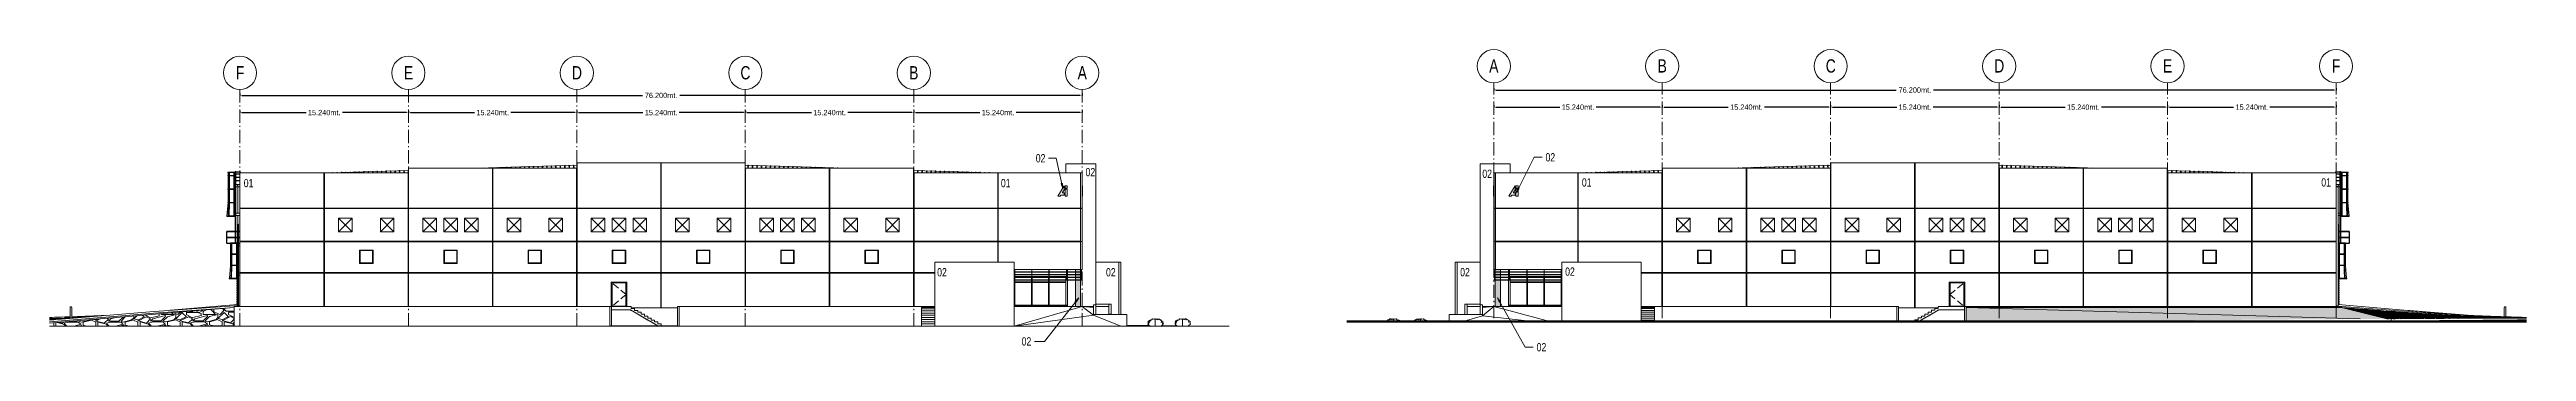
# Model space of a CAD drawing. Header units: metres. Extents: x -199 to 506, y -5 to 23.
# Drawn here: x 36.4 to 260.5, y -4.1 to 23.2 of the extents above; entities that cross this region are included whole.
import ezdxf

# ---------------------------------------------------------------- set-up
doc = ezdxf.new("R2010")
doc.units = ezdxf.units.M
doc.linetypes.add('01_Grid', pattern=[1.74, 1.2, -0.27, 0, -0.27])
doc.linetypes.add('04_Proyection', pattern=[0.9, 0.6, -0.3])
for name, color, linetype, lineweight in [('03EJES-1', 1, '01_Grid', 5), ('04NOEJE', 2, 'Continuous', 18), ('04NOEJE-1', 2, 'Continuous', 5), ('06MUR', 8, 'Continuous', 9), ('06MUREXT', 92, 'Continuous', 9), ('11PUER', 1, 'Continuous', 5), ('11PUER-1', 1, '04_Proyection', 5), ('13CIVERT', 7, 'Continuous', 5), ('14HATCH-1', 14, 'Continuous', 5), ('17EQAGUA', 5, 'Continuous', 5), ('22AMUEB', 8, 'Continuous', 5), ('26VENT', 144, 'Continuous', 5), ('29NOTAS-1', 10, 'Continuous', 5), ('29NOTAS-2', 7, 'Continuous', 5), ('31COTAS', 1, 'Continuous', 5), ('45ESTAC', 5, 'Continuous', 5), ('46BANQ', 8, 'Continuous', 5), ('46BANQ-1', 8, 'Continuous', 13), ('47VEGET', 64, 'Continuous', 5), ('53BAPS', 1, 'Continuous', 5), ('54ESTRUCTURA', 1, 'Continuous', 9), ('54ESTRUCTURA-1', 152, 'Continuous', 9), ('55BARANDAL', 8, 'Continuous', 5), ('70LINEA', 1, 'Continuous', 13), ('70LINEA-1', 1, 'Continuous', 5), ('70LINEA-2', 250, 'Continuous', 15), ('70LINEA_1_0', 6, 'Continuous', 80)]:
    doc.layers.add(name, color=color, linetype=linetype, lineweight=lineweight)
doc.styles.add('Arial', font='arial.ttf', dxfattribs={"width": 0.75, "height": 1.2})
doc.styles.add('Arial_1', font='arial.ttf', dxfattribs={"width": 0.75, "height": 0.75})
doc.dimstyles.get("Standard").update_dxf_attribs({"dimtxt": 0.48, "dimasz": 0.18, "dimexe": 0, "dimexo": 0, "dimgap": 0, "dimtad": 0, "dimtih": 1, "dimtoh": 1, "dimdec": 3, "dimzin": 0, "dimdsep": 46, "dimtxsty": 'Standard', "dimcen": 0.09, "dimadec": 0, "dimazin": 0, "dimtfac": 1, "dimtdec": 4, "dimtofl": 0, "dimtmove": 0, "dimatfit": 3, "dimfxl": 1, "dimtolj": 1, "dimtzin": 0, "dimarcsym": 0})

msp = doc.modelspace()

# ---------------------------------------------------------------- texts
at = {"layer": '04NOEJE-1', "char_height": 1.2, "attachment_point": 1, "style": 'Arial'}
for s, insert, width in [('F', (53.2102, 21.743), 0.937974), ('E', (68.4131, 21.743), 1.028164), ('D', (83.6238, 21.743), 1.100316), ('C', (98.8638, 21.743), 1.100316), ('B', (114.1331, 21.743), 1.028164), ('A', (129.3731, 21.743), 1.028164), ('A', (166.6058, 22.3602), 1.028164), ('B', (181.8458, 22.3602), 1.028164), ('C', (197.0566, 22.3602), 1.100316), ('D', (212.2966, 22.3602), 1.100316), ('E', (227.5658, 22.3602), 1.028164), ('F', (242.8429, 22.3602), 0.937974)]:
    msp.add_mtext(s, dxfattribs=dict(at, insert=insert, width=width))
at = {"layer": '29NOTAS-2', "char_height": 0.75, "width": 1.046202, "attachment_point": 1, "style": 'Arial_1'}
for s, insert in [('02', (125.5859, 13.7829)), ('02', (171.7, 13.8698)), ('01', (53.9308, 11.5385)), ('01', (122.4308, 11.5385)), ('02', (130.0866, 12.5329)), ('02', (165.9876, 12.3817)), ('01', (174.9895, 11.5971)), ('01', (241.8895, 11.5971)), ('02', (116.6619, 3.4729)), ('02', (131.9399, 3.4729)), ('02', (163.9808, 3.4817)), ('02', (173.4783, 3.5317)), ('02', (124.3068, -2.784)), ('02', (170.8998, -3.3066))]:
    msp.add_mtext(s, dxfattribs=dict(at, insert=insert))

# ---------------------------------------------------------------- blocks, each defined once
blk = doc.blocks.new('FP_50-602rEastElevEje18 Paint')
at = {"layer": '14HATCH-1'}
for p, q in [((-77.52, -1.06), (-77.51, -1.06)), ((-77.36, -1.06), (-77.31, -1.05)), ((-76.75, -1.04), (-76.82, -1.04)), ((-76.67, -1.04), (-76.75, -1.04)), ((-76.59, -1.05), (-76.67, -1.04)), ((-76.58, -1.04), (-76.66, -1.04)), ((-76.59, -1.05), (-76.65, -1.05)), ((-76.49, -1.04), (-76.58, -1.04)), ((-76.41, -1.04), (-76.49, -1.04)), ((-76.33, -1.04), (-76.48, -1.04)), ((-76.33, -1.04), (-76.41, -1.04)), ((-76.14, -1.03), (-76.18, -1.03)), ((-76.12, -1.03), (-76.14, -1.03)), ((-75.84, -1.01), (-76.04, -1.02)), ((-75.79, -1.01), (-75.9, -1.01))]:
    blk.add_line(p, q, dxfattribs=at)
blk = doc.blocks.new('FP_51-602rEastElevEje18 Paint')
at = {"layer": '14HATCH-1'}
for p, q in [((-78.19, -1.09), (-78.16, -1.09)), ((-78.19, -1.09), (-78.13, -1.09)), ((-78.09, -1.09), (-78.19, -1.09)), ((-78.16, -1.09), (-78.19, -1.09)), ((-78.19, -1.09), (-78.08, -1.09)), ((-78.19, -1.09), (-78.05, -1.09)), ((-78.17, -1.09), (-78.19, -1.09)), ((-78.19, -1.09), (-78.17, -1.09)), ((-78.17, -1.09), (-78.19, -1.09)), ((-78.19, -1.09), (-78.19, -1.09)), ((-78.19, -1.09), (-78.19, -1.09)), ((-78.19, -1.09), (-78.17, -1.09)), ((-78.19, -1.09), (-78.18, -1.09)), ((-78.17, -1.09), (-78.19, -1.09)), ((-78.19, -1.09), (-78.17, -1.09)), ((-78.09, -1.09), (-78.19, -1.09)), ((-78.18, -1.09), (-78.19, -1.09)), ((-78.19, -1.09), (-78.17, -1.09)), ((-78.19, -1.09), (-78.12, -1.09)), ((-78.07, -1.09), (-78.19, -1.09)), ((-78.18, -1.09), (-78.07, -1.09)), ((-78.18, -1.09), (-78.08, -1.09)), ((-78.04, -1.09), (-78.18, -1.09)), ((-78.17, -1.09), (-78.01, -1.08)), ((-78.17, -1.09), (-78.17, -1.09)), ((-78.17, -1.09), (-78.15, -1.09)), ((-78.17, -1.09), (-78.08, -1.09)), ((-78.16, -1.09), (-78.01, -1.09)), ((-78.02, -1.09), (-78.16, -1.09)), ((-78.15, -1.09), (-78.13, -1.09)), ((-78.15, -1.09), (-78.15, -1.09)), ((-78.15, -1.09), (-78.14, -1.09)), ((-78.05, -1.09), (-78.15, -1.09)), ((-78.14, -1.09), (-78.13, -1.09)), ((-78.13, -1.09), (-78.02, -1.09)), ((-78.13, -1.09), (-78.11, -1.09)), ((-78.13, -1.09), (-78.11, -1.09)), ((-78.12, -1.09), (-77.96, -1.08)), ((-78.11, -1.09), (-78.08, -1.09)), ((-78.11, -1.09), (-78.09, -1.09)), ((-78.09, -1.09), (-78.1, -1.09)), ((-78.1, -1.09), (-78.1, -1.09)), ((-78.1, -1.09), (-78.09, -1.09)), ((-77.96, -1.09), (-78.09, -1.09)), ((-78.08, -1.09), (-78.09, -1.09)), ((-78.09, -1.09), (-78.08, -1.09)), ((-78.09, -1.09), (-78.06, -1.09)), ((-77.99, -1.09), (-78.09, -1.09)), ((-78.08, -1.09), (-77.93, -1.09)), ((-78.08, -1.09), (-78.04, -1.09)), ((-78.08, -1.09), (-77.98, -1.09)), ((-78.08, -1.09), (-77.96, -1.09)), ((-78.07, -1.09), (-78.08, -1.09)), ((-78.08, -1.09), (-78.07, -1.09)), ((-78.07, -1.09), (-77.96, -1.09)), ((-78.06, -1.09), (-78.07, -1.09)), ((-78.07, -1.09), (-78.05, -1.09)), ((-77.93, -1.09), (-78.07, -1.09)), ((-77.98, -1.09), (-78.06, -1.09)), ((-78.06, -1.09), (-78.02, -1.09)), ((-78.05, -1.09), (-77.89, -1.09)), ((-77.98, -1.09), (-78.05, -1.09)), ((-77.94, -1.09), (-78.05, -1.09)), ((-78.04, -1.09), (-78, -1.09)), ((-77.91, -1.09), (-78.04, -1.09)), ((-78.02, -1.09), (-77.91, -1.09)), ((-77.88, -1.09), (-78.02, -1.09)), ((-78.02, -1.09), (-77.98, -1.09)), ((-78.01, -1.08), (-77.85, -1.08)), ((-78.01, -1.09), (-77.86, -1.09)), ((-78, -1.09), (-77.96, -1.09)), ((-77.88, -1.09), (-77.99, -1.09)), ((-77.98, -1.09), (-77.88, -1.08)), ((-77.89, -1.09), (-77.98, -1.09)), ((-77.9, -1.09), (-77.98, -1.09)), ((-77.98, -1.09), (-77.93, -1.09)), ((-77.96, -1.08), (-77.78, -1.08)), ((-77.96, -1.09), (-77.84, -1.09)), ((-77.96, -1.09), (-77.91, -1.09)), ((-77.84, -1.09), (-77.96, -1.09)), ((-77.96, -1.09), (-77.84, -1.09)), ((-77.83, -1.09), (-77.94, -1.09)), ((-77.93, -1.09), (-77.78, -1.08)), ((-77.93, -1.09), (-77.88, -1.09)), ((-77.79, -1.09), (-77.93, -1.09)), ((-77.91, -1.09), (-77.79, -1.08)), ((-77.91, -1.09), (-77.85, -1.09)), ((-77.77, -1.09), (-77.91, -1.09)), ((-77.81, -1.09), (-77.9, -1.09)), ((-77.89, -1.09), (-77.73, -1.08)), ((-77.81, -1.09), (-77.89, -1.09)), ((-77.88, -1.08), (-77.73, -1.08)), ((-77.73, -1.09), (-77.88, -1.09)), ((-77.88, -1.09), (-77.82, -1.09)), ((-77.77, -1.09), (-77.88, -1.09)), ((-77.86, -1.09), (-77.8, -1.09)), ((-77.85, -1.08), (-77.68, -1.08)), ((-77.85, -1.09), (-77.79, -1.09)), ((-77.84, -1.09), (-77.72, -1.09)), ((-77.83, -1.09), (-77.83, -1.09)), ((-77.83, -1.09), (-77.83, -1.09)), ((-77.83, -1.09), (-77.82, -1.09)), ((-77.82, -1.09), (-77.81, -1.09)), ((-77.82, -1.09), (-77.75, -1.09)), ((-77.72, -1.09), (-77.81, -1.09)), ((-77.81, -1.09), (-77.79, -1.09)), ((-77.72, -1.09), (-77.81, -1.09)), ((-77.8, -1.09), (-77.74, -1.09)), ((-77.79, -1.08), (-77.66, -1.08)), ((-77.79, -1.09), (-77.72, -1.09)), ((-77.79, -1.09), (-77.77, -1.09)), ((-77.64, -1.09), (-77.79, -1.09)), ((-77.78, -1.08), (-77.62, -1.08)), ((-77.78, -1.08), (-77.6, -1.08)), ((-77.77, -1.09), (-77.75, -1.09)), ((-77.66, -1.09), (-77.77, -1.09)), ((-77.63, -1.09), (-77.77, -1.09)), ((-77.75, -1.09), (-77.72, -1.09)), ((-77.75, -1.09), (-77.68, -1.09)), ((-77.74, -1.09), (-77.66, -1.08)), ((-77.73, -1.08), (-77.58, -1.08)), ((-77.73, -1.08), (-77.56, -1.08)), ((-77.73, -1.09), (-77.62, -1.09)), ((-77.62, -1.09), (-77.72, -1.09)), ((-77.71, -1.09), (-77.72, -1.09)), ((-77.72, -1.09), (-77.72, -1.09)), ((-77.72, -1.09), (-77.72, -1.09)), ((-77.72, -1.09), (-77.71, -1.09)), ((-77.72, -1.09), (-77.68, -1.09)), ((-77.62, -1.09), (-77.72, -1.09)), ((-77.7, -1.09), (-77.71, -1.09)), ((-77.71, -1.09), (-77.7, -1.09)), ((-77.7, -1.09), (-77.59, -1.09)), ((-77.63, -1.09), (-77.7, -1.09)), ((-77.68, -1.09), (-77.7, -1.09)), ((-77.7, -1.09), (-77.69, -1.09)), ((-77.69, -1.09), (-77.66, -1.09)), ((-77.68, -1.09), (-77.61, -1.09)), ((-77.68, -1.08), (-77.5, -1.08)), ((-77.66, -1.09), (-77.68, -1.09)), ((-77.68, -1.09), (-77.64, -1.09)), ((-77.66, -1.08), (-77.5, -1.08)), ((-77.66, -1.08), (-77.58, -1.08)), ((-77.66, -1.09), (-77.64, -1.09)), ((-77.54, -1.09), (-77.66, -1.09)), ((-77.52, -1.09), (-77.66, -1.09)), ((-77.64, -1.09), (-77.61, -1.09)), ((-77.64, -1.09), (-77.59, -1.09)), ((-77.49, -1.09), (-77.64, -1.09)), ((-77.48, -1.09), (-77.63, -1.09)), ((-77.62, -1.08), (-77.46, -1.08)), ((-77.62, -1.09), (-77.52, -1.09)), ((-77.53, -1.09), (-77.62, -1.09)), ((-77.52, -1.09), (-77.62, -1.09)), ((-77.61, -1.09), (-77.53, -1.08)), ((-77.61, -1.09), (-77.57, -1.09)), ((-77.6, -1.08), (-77.42, -1.08)), ((-77.59, -1.09), (-77.54, -1.09)), ((-77.59, -1.09), (-77.49, -1.09)), ((-77.58, -1.08), (-77.42, -1.08)), ((-77.58, -1.08), (-77.53, -1.08)), ((-77.58, -1.08), (-77.49, -1.08)), ((-77.58, -1.08), (-77.5, -1.08)), ((-77.57, -1.09), (-77.53, -1.09)), ((-77.56, -1.08), (-77.39, -1.08)), ((-77.54, -1.09), (-77.49, -1.08)), ((-77.42, -1.09), (-77.54, -1.09)), ((-77.53, -1.09), (-77.48, -1.09)), ((-77.53, -1.08), (-77.48, -1.08)), ((-77.53, -1.08), (-77.44, -1.08)), ((-77.42, -1.09), (-77.53, -1.09)), ((-77.52, -1.09), (-77.41, -1.09)), ((-77.42, -1.09), (-77.52, -1.09)), ((-77.37, -1.09), (-77.52, -1.09)), ((-77.5, -1.08), (-77.34, -1.08)), ((-77.5, -1.08), (-77.32, -1.08)), ((-77.5, -1.08), (-77.41, -1.08)), ((-77.49, -1.08), (-77.4, -1.08)), ((-77.49, -1.08), (-77.46, -1.08)), ((-77.49, -1.09), (-77.38, -1.09)), ((-77.34, -1.09), (-77.49, -1.09)), ((-77.48, -1.09), (-77.43, -1.08)), ((-77.48, -1.08), (-77.42, -1.08)), ((-77.34, -1.09), (-77.48, -1.09)), ((-77.46, -1.08), (-77.3, -1.08)), ((-77.46, -1.08), (-77.44, -1.08)), ((-77.44, -1.08), (-77.35, -1.08)), ((-77.44, -1.08), (-77.4, -1.08)), ((-77.43, -1.08), (-77.37, -1.08)), ((-77.42, -1.08), (-77.26, -1.08)), ((-77.42, -1.08), (-77.35, -1.08)), ((-77.42, -1.08), (-77.22, -1.08)), ((-77.32, -1.09), (-77.42, -1.09)), ((-77.34, -1.09), (-77.42, -1.09)), ((-77.38, -1.09), (-77.42, -1.09)), ((-77.41, -1.08), (-77.31, -1.08)), ((-77.41, -1.09), (-77.3, -1.09)), ((-77.4, -1.08), (-77.31, -1.08)), ((-77.4, -1.08), (-77.36, -1.08)), ((-77.39, -1.08), (-77.22, -1.08)), ((-77.37, -1.08), (-77.38, -1.08)), ((-77.38, -1.08), (-77.38, -1.08)), ((-77.38, -1.08), (-77.37, -1.08)), ((-77.32, -1.09), (-77.38, -1.09)), ((-77.22, -1.09), (-77.38, -1.09)), ((-77.35, -1.08), (-77.37, -1.08)), ((-77.22, -1.08), (-77.37, -1.09)), ((-77.36, -1.08), (-77.32, -1.08)), ((-77.34, -1.08), (-77.35, -1.08)), ((-77.35, -1.08), (-77.27, -1.08)), ((-77.35, -1.08), (-77.25, -1.08)), ((-77.34, -1.08), (-77.17, -1.08)), ((-77.31, -1.08), (-77.34, -1.08)), ((-77.26, -1.09), (-77.34, -1.09)), ((-77.19, -1.09), (-77.34, -1.09)), ((-77.18, -1.09), (-77.34, -1.09)), ((-77.25, -1.09), (-77.32, -1.09)), ((-77.32, -1.08), (-77.09, -1.08)), ((-77.32, -1.08), (-77.26, -1.08)), ((-77.16, -1.08), (-77.32, -1.09)), ((-77.21, -1.09), (-77.32, -1.09)), ((-77.27, -1.09), (-77.32, -1.09)), ((-77.28, -1.08), (-77.31, -1.08)), ((-77.31, -1.08), (-77.21, -1.08)), ((-77.31, -1.08), (-77.21, -1.08)), ((-77.3, -1.08), (-77.12, -1.08)), ((-77.3, -1.09), (-77.19, -1.09)), ((-77.28, -1.08), (-77.29, -1.08)), ((-77.29, -1.08), (-77.28, -1.08)), ((-77.27, -1.08), (-77.28, -1.08)), ((-77.28, -1.08), (-77.28, -1.08)), ((-77.26, -1.08), (-77.27, -1.08)), ((-77.27, -1.08), (-77.27, -1.08)), ((-77.27, -1.08), (-77.26, -1.08)), ((-77.27, -1.08), (-77.19, -1.08)), ((-77.25, -1.08), (-77.27, -1.08)), ((-77.21, -1.09), (-77.27, -1.09)), ((-77.26, -1.08), (-77.09, -1.08)), ((-77.17, -1.08), (-77.26, -1.09)), ((-77.26, -1.08), (-77.25, -1.08)), ((-77.26, -1.08), (-77.25, -1.08)), ((-77.26, -1.08), (-77.2, -1.08)), ((-77.26, -1.08), (-77.21, -1.08)), ((-77.17, -1.08), (-77.25, -1.09)), ((-77.25, -1.08), (-77.24, -1.08)), ((-77.25, -1.08), (-77.23, -1.08)), ((-77.23, -1.08), (-77.25, -1.08)), ((-77.25, -1.08), (-77.15, -1.08)), ((-77.24, -1.08), (-77.21, -1.08)), ((-77.23, -1.08), (-77.21, -1.08)), ((-77.2, -1.08), (-77.23, -1.08)), ((-77.22, -1.08), (-77.04, -1.08)), ((-77.07, -1.08), (-77.22, -1.08)), ((-77.06, -1.09), (-77.22, -1.09)), ((-77.1, -1.09), (-77.21, -1.09)), ((-77.21, -1.08), (-77.18, -1.08)), ((-77.21, -1.08), (-77.18, -1.08)), ((-77.21, -1.08), (-77.1, -1.08)), ((-77.21, -1.08), (-77.14, -1.08)), ((-77.21, -1.08), (-77.1, -1.08)), ((-77.16, -1.09), (-77.21, -1.09)), ((-77.2, -1.08), (-77.13, -1.08)), ((-77.17, -1.08), (-77.2, -1.08)), ((-77.19, -1.08), (-77.11, -1.08)), ((-77.18, -1.08), (-77.19, -1.08)), ((-77.19, -1.08), (-77.19, -1.08)), ((-77.19, -1.08), (-77.18, -1.08)), ((-77.18, -1.08), (-77.14, -1.08)), ((-77.18, -1.08), (-77.14, -1.08)), ((-77.18, -1.08), (-77.15, -1.08)), ((-77.17, -1.08), (-77.18, -1.08)), ((-77.02, -1.09), (-77.18, -1.09)), ((-77.08, -1.08), (-77.17, -1.08)), ((-77.09, -1.08), (-77.17, -1.08)), ((-77.17, -1.08), (-77, -1.08)), ((-77.16, -1.08), (-77.17, -1.08)), ((-77.13, -1.08), (-77.17, -1.08)), ((-77.14, -1.08), (-77.16, -1.08)), ((-77, -1.08), (-77.16, -1.08)), ((-77.1, -1.09), (-77.16, -1.09)), ((-77.15, -1.08), (-77.1, -1.08)), ((-77.15, -1.08), (-77.04, -1.08)), ((-77.14, -1.08), (-77.1, -1.08)), ((-77.14, -1.08), (-77.1, -1.08)), ((-77.11, -1.08), (-77.14, -1.08)), ((-77.14, -1.08), (-77.07, -1.08)), ((-77.13, -1.08), (-77.06, -1.08)), ((-77.09, -1.08), (-77.13, -1.08)), ((-77.12, -1.08), (-76.95, -1.08)), ((-77.11, -1.08), (-77.01, -1.08)), ((-77.08, -1.08), (-77.11, -1.08)), ((-76.98, -1.08), (-77.1, -1.09)), ((-77.1, -1.08), (-77.05, -1.08)), ((-77.1, -1.08), (-77.05, -1.08)), ((-77.03, -1.09), (-77.1, -1.09)), ((-77.1, -1.08), (-77.05, -1.08)), ((-77.1, -1.08), (-76.99, -1.08)), ((-77.1, -1.08), (-76.98, -1.08)), ((-77.09, -1.08), (-76.92, -1.08)), ((-77.01, -1.08), (-77.09, -1.08)), ((-77.09, -1.08), (-76.96, -1.09)), ((-77.04, -1.08), (-77.09, -1.08)), ((-77.08, -1.08), (-76.99, -1.08)), ((-76.99, -1.08), (-77.08, -1.08)), ((-77.07, -1.08), (-77, -1.08)), ((-76.91, -1.08), (-77.07, -1.08)), ((-77.07, -1.09), (-76.96, -1.09)), ((-77, -1.09), (-77.07, -1.09)), ((-77.06, -1.08), (-76.99, -1.08)), ((-76.9, -1.09), (-77.06, -1.09)), ((-77.05, -1.08), (-76.96, -1.08)), ((-77.05, -1.08), (-77, -1.08)), ((-77.04, -1.08), (-76.85, -1.08)), ((-76.99, -1.08), (-77.04, -1.08)), ((-77.04, -1.08), (-76.92, -1.08)), ((-76.97, -1.08), (-77.03, -1.09)), ((-76.86, -1.08), (-77.02, -1.09)), ((-76.92, -1.08), (-77.01, -1.08)), ((-77.01, -1.08), (-76.91, -1.08)), ((-77, -1.08), (-76.83, -1.08)), ((-77, -1.08), (-76.95, -1.08)), ((-77, -1.08), (-76.92, -1.08)), ((-76.85, -1.08), (-77, -1.08)), ((-76.92, -1.09), (-77, -1.09)), ((-76.99, -1.08), (-76.91, -1.08)), ((-76.89, -1.08), (-76.99, -1.08)), ((-76.99, -1.08), (-76.91, -1.08)), ((-76.99, -1.08), (-76.88, -1.08)), ((-76.94, -1.08), (-76.99, -1.08)), ((-76.87, -1.08), (-76.98, -1.08)), ((-76.98, -1.08), (-76.86, -1.08)), ((-76.86, -1.08), (-76.97, -1.08)), ((-76.91, -1.08), (-76.97, -1.08)), ((-76.9, -1.08), (-76.97, -1.08)), ((-76.96, -1.09), (-76.87, -1.08)), ((-76.96, -1.08), (-76.87, -1.08)), ((-76.95, -1.08), (-76.89, -1.09)), ((-76.95, -1.08), (-76.89, -1.08)), ((-76.88, -1.08), (-76.94, -1.08)), ((-76.92, -1.08), (-76.88, -1.09)), ((-76.85, -1.08), (-76.92, -1.08)), ((-76.87, -1.09), (-76.92, -1.09)), ((-76.92, -1.08), (-76.82, -1.08)), ((-76.92, -1.08), (-76.84, -1.08)), ((-76.91, -1.08), (-76.85, -1.08)), ((-76.91, -1.08), (-76.82, -1.08)), ((-76.91, -1.08), (-76.83, -1.08)), ((-76.86, -1.08), (-76.91, -1.08)), ((-76.85, -1.08), (-76.91, -1.08)), ((-76.86, -1.08), (-76.9, -1.08)), ((-76.87, -1.09), (-76.9, -1.09)), ((-76.85, -1.08), (-76.89, -1.08)), ((-76.89, -1.08), (-76.84, -1.08)), ((-76.88, -1.08), (-76.82, -1.08)), ((-76.85, -1.08), (-76.88, -1.08)), ((-76.87, -1.08), (-76.83, -1.08)), ((-76.86, -1.08), (-76.87, -1.08)), ((-76.86, -1.08), (-76.82, -1.08)), ((-76.85, -1.08), (-76.84, -1.08)), ((-76.84, -1.08), (-76.82, -1.08)), ((-76.83, -1.08), (-76.82, -1.08))]:
    blk.add_line(p, q, dxfattribs=at)
blk = doc.blocks.new('Site - Round Bollard - 0_15m Diameter-7029192-602rEastElevEje18 Paint')
at = {"layer": '17EQAGUA', "flags": 128}
for points in [[(-76.33, -0.09), (-76.33, -0.09), (-76.33, -0.09), (-76.33, -0.09), (-76.33, -0.08), (-76.33, -0.08), (-76.33, -0.08), (-76.33, -0.07), (-76.33, -0.07), (-76.33, -0.07), (-76.33, -0.06), (-76.33, -0.06), (-76.33, -0.06), (-76.32, -0.06), (-76.32, -0.05), (-76.32, -0.05), (-76.32, -0.05), (-76.32, -0.05), (-76.32, -0.04), (-76.31, -0.04), (-76.31, -0.04), (-76.31, -0.04), (-76.31, -0.04), (-76.31, -0.03), (-76.3, -0.03), (-76.3, -0.03), (-76.3, -0.03), (-76.29, -0.03), (-76.29, -0.03), (-76.29, -0.03), (-76.29, -0.02), (-76.28, -0.02), (-76.28, -0.02), (-76.28, -0.02), (-76.28, -0.02), (-76.27, -0.02), (-76.27, -0.02), (-76.27, -0.02), (-76.26, -0.02), (-76.26, -0.02), (-76.26, -0.02)], [(-76.26, -0.02), (-76.26, -0.02), (-76.25, -0.02), (-76.25, -0.02), (-76.25, -0.02), (-76.24, -0.02), (-76.24, -0.02), (-76.24, -0.02), (-76.24, -0.02), (-76.23, -0.02), (-76.23, -0.03), (-76.23, -0.03), (-76.22, -0.03), (-76.22, -0.03), (-76.22, -0.03), (-76.22, -0.03), (-76.21, -0.03), (-76.21, -0.04), (-76.21, -0.04), (-76.21, -0.04), (-76.21, -0.04), (-76.2, -0.04), (-76.2, -0.05), (-76.2, -0.05), (-76.2, -0.05), (-76.2, -0.05), (-76.19, -0.06), (-76.19, -0.06)], [(-76.19, -0.06), (-76.19, -0.06), (-76.19, -0.07), (-76.19, -0.07), (-76.19, -0.07), (-76.19, -0.08), (-76.19, -0.08), (-76.19, -0.08), (-76.19, -0.08), (-76.18, -0.09), (-76.18, -0.09), (-76.18, -0.09), (-76.18, -0.09)]]:
    blk.add_lwpolyline(points, dxfattribs=at)
blk = doc.blocks.new('Site - Round Bollard - 0_15m Diameter-V52-602rEastElevEje18 Paint')
at = {"layer": '17EQAGUA'}
for p, q in [((-76.33, -0.09), (-76.33, -1.05)), ((-76.18, -1.04), (-76.18, -0.09))]:
    blk.add_line(p, q, dxfattribs=at)
at = {"layer": '17EQAGUA', "flags": 128}
for points in [[(-76.33, -0.09), (-76.33, -0.09), (-76.33, -0.09), (-76.33, -0.09), (-76.33, -0.08), (-76.33, -0.08), (-76.33, -0.08), (-76.33, -0.07), (-76.33, -0.07), (-76.33, -0.07), (-76.33, -0.06), (-76.33, -0.06), (-76.33, -0.06), (-76.32, -0.06), (-76.32, -0.05), (-76.32, -0.05), (-76.32, -0.05), (-76.32, -0.05), (-76.32, -0.04), (-76.31, -0.04), (-76.31, -0.04), (-76.31, -0.04), (-76.31, -0.04), (-76.31, -0.03), (-76.3, -0.03), (-76.3, -0.03), (-76.3, -0.03), (-76.29, -0.03), (-76.29, -0.03), (-76.29, -0.03), (-76.29, -0.02), (-76.28, -0.02), (-76.28, -0.02), (-76.28, -0.02), (-76.28, -0.02), (-76.27, -0.02), (-76.27, -0.02), (-76.27, -0.02), (-76.26, -0.02), (-76.26, -0.02), (-76.26, -0.02)], [(-76.26, -0.02), (-76.26, -0.02), (-76.25, -0.02), (-76.25, -0.02), (-76.25, -0.02), (-76.24, -0.02), (-76.24, -0.02), (-76.24, -0.02), (-76.24, -0.02), (-76.23, -0.02), (-76.23, -0.03), (-76.23, -0.03), (-76.22, -0.03), (-76.22, -0.03), (-76.22, -0.03), (-76.22, -0.03), (-76.21, -0.03), (-76.21, -0.04), (-76.21, -0.04), (-76.21, -0.04), (-76.21, -0.04), (-76.2, -0.04), (-76.2, -0.05), (-76.2, -0.05), (-76.2, -0.05), (-76.2, -0.05), (-76.19, -0.06), (-76.19, -0.06), (-76.19, -0.06), (-76.19, -0.06), (-76.19, -0.07), (-76.19, -0.07), (-76.19, -0.07), (-76.19, -0.08), (-76.19, -0.08), (-76.19, -0.08), (-76.19, -0.08), (-76.18, -0.09), (-76.18, -0.09), (-76.18, -0.09), (-76.18, -0.09)]]:
    blk.add_lwpolyline(points, dxfattribs=at)
blk = doc.blocks.new('Curtain Wall Curb-Concrete-01 - Curtain Wall Curb-Concrete-01-7040853-602rEastElevEje18 Paint')
at = {"layer": '46BANQ'}
for p in [(9.1, 0.05), (13.91, 0)]:
    blk.add_line(p, (13.91, 0.05), dxfattribs=at)
blk = doc.blocks.new('Solar Shade-Aluminium-01 - Solar Shade-Aluminium-01-7044055-602rEastElevEje18 Paint')
at = {"layer": '06MUR'}
for p, q in [((9.11, 3.34), (9.11, 3.33)), ((9.11, 3.33), (9.11, 3.14)), ((9.16, 3.33), (9.11, 3.33)), ((9.11, 3.14), (9.11, 3.14)), ((9.11, 3.12), (9.11, 3.14)), ((9.11, 3.1), (9.11, 3.12)), ((9.11, 3.12), (15.24, 3.12)), ((9.11, 3.1), (9.11, 3.1)), ((9.11, 3.1), (9.11, 2.9)), ((9.11, 2.9), (9.11, 2.9)), ((9.11, 2.88), (9.11, 2.9)), ((9.11, 2.86), (9.11, 2.88)), ((9.11, 2.88), (15.24, 2.88)), ((9.11, 2.85), (9.11, 2.85)), ((9.11, 2.85), (9.11, 2.65)), ((9.11, 2.65), (9.11, 2.65)), ((9.11, 2.63), (9.11, 2.65)), ((9.11, 2.61), (9.11, 2.63)), ((9.11, 2.63), (15.24, 2.63)), ((9.11, 2.61), (9.11, 2.61)), ((9.11, 2.61), (9.11, 2.41)), ((9.11, 2.41), (9.11, 2.41)), ((9.11, 2.39), (9.11, 2.41)), ((9.11, 2.37), (9.11, 2.39)), ((9.11, 2.39), (15.24, 2.39)), ((9.11, 2.37), (9.11, 2.37)), ((9.11, 2.37), (9.11, 2.36)), ((9.13, 2.36), (9.13, 2.36)), ((9.13, 2.36), (9.13, 2.36)), ((9.14, 3.14), (9.14, 3.33)), ((10.67, 3.14), (9.14, 3.14)), ((9.14, 3.1), (10.67, 3.1)), ((9.14, 2.9), (9.14, 3.1)), ((10.67, 2.9), (9.14, 2.9)), ((9.14, 2.85), (10.67, 2.85)), ((9.14, 2.65), (9.14, 2.85)), ((10.67, 2.65), (9.14, 2.65)), ((9.14, 2.61), (10.67, 2.61)), ((9.14, 2.41), (9.14, 2.61)), ((10.67, 2.41), (9.14, 2.41)), ((9.14, 2.37), (10.67, 2.37)), ((9.14, 2.36), (9.14, 2.37)), ((9.16, 3.33), (9.16, 3.34)), ((10.65, 3.34), (10.65, 3.33)), ((10.71, 3.33), (10.65, 3.33)), ((10.67, 3.33), (10.67, 3.14)), ((10.67, 3.1), (10.67, 2.9)), ((10.67, 2.85), (10.67, 2.65)), ((10.67, 2.61), (10.67, 2.41)), ((10.67, 2.37), (10.67, 2.36)), ((10.68, 2.36), (10.68, 2.36)), ((10.68, 2.36), (10.68, 2.36)), ((10.69, 3.14), (10.69, 3.33)), ((12.22, 3.14), (10.69, 3.14)), ((10.69, 3.1), (12.22, 3.1)), ((10.69, 2.9), (10.69, 3.1)), ((12.22, 2.9), (10.69, 2.9)), ((10.69, 2.85), (12.22, 2.85)), ((10.69, 2.65), (10.69, 2.85)), ((12.22, 2.65), (10.69, 2.65)), ((10.69, 2.61), (12.22, 2.61)), ((10.69, 2.41), (10.69, 2.61)), ((12.22, 2.41), (10.69, 2.41)), ((10.69, 2.37), (12.22, 2.37)), ((10.69, 2.36), (10.69, 2.37)), ((10.71, 3.33), (10.71, 3.34)), ((12.2, 3.34), (12.2, 3.33)), ((12.26, 3.33), (12.2, 3.33)), ((12.22, 3.33), (12.22, 3.14)), ((12.22, 3.1), (12.22, 2.9)), ((12.22, 2.85), (12.22, 2.65)), ((12.22, 2.61), (12.22, 2.41)), ((12.22, 2.37), (12.22, 2.36)), ((12.23, 2.36), (12.23, 2.36)), ((12.23, 2.36), (12.23, 2.36)), ((12.24, 3.14), (12.24, 3.33)), ((13.82, 3.14), (12.24, 3.14)), ((12.24, 3.1), (13.82, 3.1)), ((12.24, 2.9), (12.24, 3.1)), ((13.82, 2.9), (12.24, 2.9)), ((12.24, 2.85), (13.82, 2.85)), ((12.24, 2.65), (12.24, 2.85)), ((13.82, 2.65), (12.24, 2.65)), ((12.24, 2.61), (13.82, 2.61)), ((12.24, 2.41), (12.24, 2.61)), ((13.82, 2.41), (12.24, 2.41)), ((12.24, 2.37), (13.82, 2.37)), ((12.24, 2.36), (12.24, 2.37)), ((12.26, 3.33), (12.26, 3.34)), ((13.81, 3.34), (13.81, 3.33)), ((13.86, 3.33), (13.81, 3.33)), ((13.82, 3.33), (13.82, 3.14)), ((13.82, 3.1), (13.82, 2.9)), ((13.82, 2.85), (13.82, 2.65)), ((13.82, 2.61), (13.82, 2.41)), ((13.82, 2.37), (13.82, 2.36)), ((13.83, 2.36), (13.83, 2.36)), ((13.83, 2.36), (13.83, 2.36)), ((13.85, 3.14), (13.85, 3.33)), ((15.16, 3.14), (13.85, 3.14)), ((13.85, 3.1), (15.16, 3.1)), ((13.85, 2.9), (13.85, 3.1)), ((15.16, 2.9), (13.85, 2.9)), ((13.85, 2.85), (15.16, 2.85)), ((13.85, 2.65), (13.85, 2.85)), ((15.16, 2.65), (13.85, 2.65)), ((13.85, 2.61), (15.16, 2.61)), ((13.85, 2.41), (13.85, 2.61)), ((15.16, 2.41), (13.85, 2.41)), ((13.85, 2.37), (15.16, 2.37)), ((13.85, 2.36), (13.85, 2.37)), ((13.86, 3.33), (13.86, 3.34)), ((15.14, 3.34), (15.14, 3.33)), ((15.2, 3.33), (15.14, 3.33)), ((15.16, 3.33), (15.16, 3.14)), ((15.16, 3.33), (15.16, 3.14)), ((15.16, 3.33), (15.16, 3.14)), ((15.16, 3.33), (15.16, 3.14)), ((15.16, 3.33), (15.16, 3.14)), ((15.16, 3.33), (15.16, 3.14)), ((15.16, 3.33), (15.16, 3.14)), ((15.16, 3.33), (15.16, 3.14)), ((15.16, 3.33), (15.16, 3.14)), ((15.16, 3.1), (15.16, 2.9)), ((15.16, 3.1), (15.16, 2.9)), ((15.16, 3.1), (15.16, 2.9)), ((15.16, 3.1), (15.16, 2.9)), ((15.16, 3.1), (15.16, 2.9)), ((15.16, 3.1), (15.16, 2.9)), ((15.16, 3.1), (15.16, 2.9)), ((15.16, 3.1), (15.16, 2.9)), ((15.16, 3.1), (15.16, 2.9)), ((15.16, 2.86), (15.16, 2.65)), ((15.16, 2.86), (15.16, 2.65)), ((15.16, 2.86), (15.16, 2.65)), ((15.16, 2.86), (15.16, 2.65)), ((15.16, 2.86), (15.16, 2.65)), ((15.16, 2.86), (15.16, 2.65)), ((15.16, 2.86), (15.16, 2.65)), ((15.16, 2.86), (15.16, 2.65)), ((15.16, 2.85), (15.16, 2.65)), ((15.16, 2.61), (15.16, 2.41)), ((15.16, 2.61), (15.16, 2.41)), ((15.16, 2.61), (15.16, 2.41)), ((15.16, 2.61), (15.16, 2.41)), ((15.16, 2.61), (15.16, 2.41)), ((15.16, 2.61), (15.16, 2.41)), ((15.16, 2.61), (15.16, 2.41)), ((15.16, 2.61), (15.16, 2.41)), ((15.16, 2.61), (15.16, 2.41)), ((15.16, 2.37), (15.16, 2.36)), ((15.16, 2.37), (15.16, 2.36)), ((15.16, 2.37), (15.16, 2.36)), ((15.16, 2.37), (15.16, 2.36)), ((15.16, 2.37), (15.16, 2.36)), ((15.16, 2.37), (15.16, 2.36)), ((15.16, 2.37), (15.16, 2.36)), ((15.16, 2.37), (15.16, 2.36)), ((15.16, 2.37), (15.16, 2.36)), ((15.17, 2.36), (15.17, 2.36)), ((15.17, 2.36), (15.17, 2.36)), ((15.17, 2.36), (15.17, 2.36)), ((15.17, 2.36), (15.17, 2.36)), ((15.17, 2.36), (15.17, 2.36)), ((15.17, 2.36), (15.17, 2.36)), ((15.17, 2.36), (15.17, 2.36)), ((15.17, 2.36), (15.17, 2.36)), ((15.17, 2.36), (15.17, 2.36)), ((15.17, 2.36), (15.17, 2.36)), ((15.17, 2.36), (15.17, 2.36)), ((15.17, 2.36), (15.17, 2.36)), ((15.17, 2.36), (15.17, 2.36)), ((15.17, 2.36), (15.17, 2.36)), ((15.17, 2.36), (15.17, 2.36)), ((15.17, 2.36), (15.17, 2.36)), ((15.17, 2.36), (15.17, 2.36)), ((15.17, 2.36), (15.17, 2.36)), ((15.18, 3.14), (15.18, 3.33)), ((15.18, 2.9), (15.18, 3.1)), ((15.18, 2.65), (15.18, 2.86)), ((15.18, 2.41), (15.18, 2.61)), ((15.18, 2.36), (15.18, 2.37)), ((15.18, 2.36), (15.18, 2.37)), ((15.18, 2.36), (15.18, 2.37)), ((15.18, 2.36), (15.18, 2.37)), ((15.18, 2.36), (15.18, 2.37)), ((15.18, 2.36), (15.18, 2.37)), ((15.18, 2.36), (15.18, 2.37)), ((15.18, 2.36), (15.18, 2.37)), ((15.18, 2.36), (15.18, 2.37)), ((15.2, 3.33), (15.2, 3.34))]:
    blk.add_line(p, q, dxfattribs=at)
for points, knots in [([(9.13, 3.14), (9.13, 3.14), (9.13, 3.14), (9.12, 3.14), (9.12, 3.14), (9.12, 3.14), (9.12, 3.14), (9.12, 3.14), (9.12, 3.14), (9.11, 3.14), (9.11, 3.14), (9.11, 3.14)], [0, 0, 0, 0, 0.0555556, 0.1111111, 0.1666667, 0.2222222, 0.2777778, 0.3333333, 0.3888889, 0.4444444, 0.4999565, 0.4999565, 0.4999565, 0.4999565]), ([(9.11, 3.14), (9.11, 3.14), (9.11, 3.14), (9.11, 3.14), (9.11, 3.14), (9.11, 3.14)], [0.49995738, 0.49995738, 0.49995738, 0.49995738, 0.51388889, 0.54861111, 0.55555556, 0.55555556, 0.55555556, 0.55555556]), ([(9.11, 3.1), (9.11, 3.1), (9.11, 3.1), (9.11, 3.1), (9.12, 3.1), (9.12, 3.1), (9.12, 3.1), (9.12, 3.1), (9.12, 3.1), (9.13, 3.1), (9.13, 3.1)], [0.5000435, 0.5000435, 0.5000435, 0.5000435, 0.5138889, 0.5486111, 0.5833333, 0.6527778, 0.7222222, 0.7916667, 0.8611111, 1, 1, 1, 1]), ([(9.13, 2.9), (9.13, 2.9), (9.13, 2.9), (9.12, 2.9), (9.12, 2.9), (9.12, 2.9), (9.12, 2.9), (9.12, 2.9), (9.12, 2.9), (9.11, 2.9), (9.11, 2.9), (9.11, 2.9)], [0, 0, 0, 0, 0.0555556, 0.1111111, 0.1666667, 0.2222222, 0.2777778, 0.3333333, 0.3888889, 0.4444444, 0.4999565, 0.4999565, 0.4999565, 0.4999565]), ([(9.11, 2.9), (9.11, 2.9), (9.11, 2.9), (9.11, 2.9), (9.11, 2.9), (9.11, 2.9)], [0.49995738, 0.49995738, 0.49995738, 0.49995738, 0.51388889, 0.54861111, 0.55555556, 0.55555556, 0.55555556, 0.55555556]), ([(9.11, 2.85), (9.11, 2.85), (9.11, 2.85), (9.11, 2.85), (9.12, 2.85), (9.12, 2.85), (9.12, 2.85), (9.12, 2.85), (9.12, 2.86), (9.13, 2.86), (9.13, 2.86)], [0.5000435, 0.5000435, 0.5000435, 0.5000435, 0.5138889, 0.5486111, 0.5833333, 0.6527778, 0.7222222, 0.7916667, 0.8611111, 1, 1, 1, 1]), ([(9.13, 2.65), (9.13, 2.65), (9.13, 2.65), (9.12, 2.65), (9.12, 2.65), (9.12, 2.65), (9.12, 2.65), (9.12, 2.65), (9.12, 2.65), (9.11, 2.65), (9.11, 2.65), (9.11, 2.65)], [0, 0, 0, 0, 0.0555556, 0.1111111, 0.1666667, 0.2222222, 0.2777778, 0.3333333, 0.3888889, 0.4444444, 0.4999565, 0.4999565, 0.4999565, 0.4999565]), ([(9.11, 2.65), (9.11, 2.65), (9.11, 2.65), (9.11, 2.65), (9.11, 2.65), (9.11, 2.65)], [0.49995738, 0.49995738, 0.49995738, 0.49995738, 0.51388889, 0.54861111, 0.55555556, 0.55555556, 0.55555556, 0.55555556]), ([(9.11, 2.61), (9.11, 2.61), (9.11, 2.61), (9.11, 2.61), (9.12, 2.61), (9.12, 2.61), (9.12, 2.61), (9.12, 2.61), (9.12, 2.61), (9.13, 2.61), (9.13, 2.61)], [0.5000435, 0.5000435, 0.5000435, 0.5000435, 0.5138889, 0.5486111, 0.5833333, 0.6527778, 0.7222222, 0.7916667, 0.8611111, 1, 1, 1, 1]), ([(9.13, 2.41), (9.13, 2.41), (9.13, 2.41), (9.12, 2.41), (9.12, 2.41), (9.12, 2.41), (9.12, 2.41), (9.12, 2.41), (9.12, 2.41), (9.11, 2.41), (9.11, 2.41), (9.11, 2.41)], [0, 0, 0, 0, 0.0555556, 0.1111111, 0.1666667, 0.2222222, 0.2777778, 0.3333333, 0.3888889, 0.4444444, 0.4999565, 0.4999565, 0.4999565, 0.4999565]), ([(9.11, 2.41), (9.11, 2.41), (9.11, 2.41), (9.11, 2.41), (9.11, 2.41), (9.11, 2.41)], [0.49995738, 0.49995738, 0.49995738, 0.49995738, 0.51388889, 0.54861111, 0.55555556, 0.55555556, 0.55555556, 0.55555556]), ([(9.13, 2.37), (9.13, 2.37), (9.13, 2.37), (9.12, 2.37), (9.12, 2.37), (9.12, 2.37), (9.12, 2.37), (9.12, 2.37), (9.12, 2.37), (9.11, 2.37), (9.11, 2.37), (9.11, 2.37)], [0, 0, 0, 0, 0.0555556, 0.1111111, 0.1666667, 0.2222222, 0.2777778, 0.3333333, 0.3888889, 0.4444444, 0.5000426, 0.5000426, 0.5000426, 0.5000426]), ([(9.11, 2.37), (9.11, 2.37), (9.11, 2.37), (9.11, 2.37), (9.12, 2.37), (9.12, 2.37), (9.12, 2.37), (9.12, 2.37), (9.12, 2.37), (9.13, 2.37), (9.13, 2.37)], [0.5000435, 0.5000435, 0.5000435, 0.5000435, 0.5138889, 0.5486111, 0.5833333, 0.6527778, 0.7222222, 0.7916667, 0.8611111, 1, 1, 1, 1]), ([(9.14, 3.14), (9.14, 3.14), (9.14, 3.14), (9.14, 3.14), (9.14, 3.14), (9.14, 3.14), (9.14, 3.14), (9.14, 3.14), (9.13, 3.14), (9.13, 3.14), (9.13, 3.14)], [0.5000435, 0.5000435, 0.5000435, 0.5000435, 0.5138889, 0.5486111, 0.5833333, 0.6527778, 0.7222222, 0.7916667, 0.8611111, 1, 1, 1, 1]), ([(9.13, 3.1), (9.13, 3.1), (9.13, 3.1), (9.13, 3.1), (9.13, 3.1), (9.14, 3.1), (9.14, 3.1), (9.14, 3.1), (9.14, 3.1), (9.14, 3.1), (9.14, 3.1), (9.14, 3.1)], [0, 0, 0, 0, 0.0555556, 0.1111111, 0.1666667, 0.2222222, 0.2777778, 0.3333333, 0.3888889, 0.4444444, 0.4999565, 0.4999565, 0.4999565, 0.4999565]), ([(9.14, 2.9), (9.14, 2.9), (9.14, 2.9), (9.14, 2.9), (9.14, 2.9), (9.14, 2.9), (9.14, 2.9), (9.14, 2.9), (9.13, 2.9), (9.13, 2.9), (9.13, 2.9)], [0.5000435, 0.5000435, 0.5000435, 0.5000435, 0.5138889, 0.5486111, 0.5833333, 0.6527778, 0.7222222, 0.7916667, 0.8611111, 1, 1, 1, 1]), ([(9.13, 2.86), (9.13, 2.86), (9.13, 2.86), (9.13, 2.86), (9.13, 2.85), (9.14, 2.85), (9.14, 2.85), (9.14, 2.85), (9.14, 2.85), (9.14, 2.85), (9.14, 2.85), (9.14, 2.85)], [0, 0, 0, 0, 0.0555556, 0.1111111, 0.1666667, 0.2222222, 0.2777778, 0.3333333, 0.3888889, 0.4444444, 0.4999565, 0.4999565, 0.4999565, 0.4999565]), ([(9.14, 2.65), (9.14, 2.65), (9.14, 2.65), (9.14, 2.65), (9.14, 2.65), (9.14, 2.65), (9.14, 2.65), (9.14, 2.65), (9.13, 2.65), (9.13, 2.65), (9.13, 2.65)], [0.5000435, 0.5000435, 0.5000435, 0.5000435, 0.5138889, 0.5486111, 0.5833333, 0.6527778, 0.7222222, 0.7916667, 0.8611111, 1, 1, 1, 1]), ([(9.13, 2.61), (9.13, 2.61), (9.13, 2.61), (9.13, 2.61), (9.13, 2.61), (9.14, 2.61), (9.14, 2.61), (9.14, 2.61), (9.14, 2.61), (9.14, 2.61), (9.14, 2.61), (9.14, 2.61)], [0, 0, 0, 0, 0.0555556, 0.1111111, 0.1666667, 0.2222222, 0.2777778, 0.3333333, 0.3888889, 0.4444444, 0.4999565, 0.4999565, 0.4999565, 0.4999565]), ([(9.14, 2.41), (9.14, 2.41), (9.14, 2.41), (9.14, 2.41), (9.14, 2.41), (9.14, 2.41), (9.14, 2.41), (9.14, 2.41), (9.13, 2.41), (9.13, 2.41), (9.13, 2.41)], [0.5000435, 0.5000435, 0.5000435, 0.5000435, 0.5138889, 0.5486111, 0.5833333, 0.6527778, 0.7222222, 0.7916667, 0.8611111, 1, 1, 1, 1]), ([(9.13, 2.37), (9.13, 2.37), (9.13, 2.37), (9.13, 2.37), (9.13, 2.37), (9.14, 2.37), (9.14, 2.37), (9.14, 2.37), (9.14, 2.37), (9.14, 2.37), (9.14, 2.37), (9.14, 2.37)], [0, 0, 0, 0, 0.0555556, 0.1111111, 0.1666667, 0.2222222, 0.2777778, 0.3333333, 0.3888889, 0.4444444, 0.4999565, 0.4999565, 0.4999565, 0.4999565]), ([(9.14, 3.1), (9.14, 3.1), (9.14, 3.1), (9.14, 3.1), (9.14, 3.1), (9.14, 3.1)], [0.49995738, 0.49995738, 0.49995738, 0.49995738, 0.51388889, 0.54861111, 0.55555556, 0.55555556, 0.55555556, 0.55555556]), ([(9.14, 2.85), (9.14, 2.85), (9.14, 2.85), (9.14, 2.85), (9.14, 2.85), (9.14, 2.85)], [0.49995738, 0.49995738, 0.49995738, 0.49995738, 0.51388889, 0.54861111, 0.55555556, 0.55555556, 0.55555556, 0.55555556]), ([(9.14, 2.61), (9.14, 2.61), (9.14, 2.61), (9.14, 2.61), (9.14, 2.61), (9.14, 2.61)], [0.49995738, 0.49995738, 0.49995738, 0.49995738, 0.51388889, 0.54861111, 0.55555556, 0.55555556, 0.55555556, 0.55555556]), ([(9.14, 2.37), (9.14, 2.37), (9.14, 2.37), (9.14, 2.37), (9.14, 2.37), (9.14, 2.37)], [0.49995738, 0.49995738, 0.49995738, 0.49995738, 0.51388889, 0.54861111, 0.55555556, 0.55555556, 0.55555556, 0.55555556]), ([(10.68, 3.14), (10.68, 3.14), (10.68, 3.14), (10.67, 3.14), (10.67, 3.14), (10.67, 3.14), (10.67, 3.14), (10.67, 3.14), (10.67, 3.14), (10.67, 3.14), (10.67, 3.14), (10.67, 3.14)], [0, 0, 0, 0, 0.0555556, 0.1111111, 0.1666667, 0.2222222, 0.2777778, 0.3333333, 0.3888889, 0.4444444, 0.4999565, 0.4999565, 0.4999565, 0.4999565]), ([(10.67, 3.14), (10.67, 3.14), (10.67, 3.14), (10.67, 3.14), (10.67, 3.14), (10.67, 3.14)], [0.49995738, 0.49995738, 0.49995738, 0.49995738, 0.51388889, 0.54861111, 0.55555556, 0.55555556, 0.55555556, 0.55555556]), ([(10.67, 3.1), (10.67, 3.1), (10.67, 3.1), (10.67, 3.1), (10.67, 3.1), (10.67, 3.1), (10.67, 3.1), (10.67, 3.1), (10.67, 3.1), (10.68, 3.1), (10.68, 3.1)], [0.5000435, 0.5000435, 0.5000435, 0.5000435, 0.5138889, 0.5486111, 0.5833333, 0.6527778, 0.7222222, 0.7916667, 0.8611111, 1, 1, 1, 1]), ([(10.68, 2.9), (10.68, 2.9), (10.68, 2.9), (10.67, 2.9), (10.67, 2.9), (10.67, 2.9), (10.67, 2.9), (10.67, 2.9), (10.67, 2.9), (10.67, 2.9), (10.67, 2.9), (10.67, 2.9)], [0, 0, 0, 0, 0.0555556, 0.1111111, 0.1666667, 0.2222222, 0.2777778, 0.3333333, 0.3888889, 0.4444444, 0.4999565, 0.4999565, 0.4999565, 0.4999565]), ([(10.67, 2.9), (10.67, 2.9), (10.67, 2.9), (10.67, 2.9), (10.67, 2.9), (10.67, 2.9)], [0.49995738, 0.49995738, 0.49995738, 0.49995738, 0.51388889, 0.54861111, 0.55555556, 0.55555556, 0.55555556, 0.55555556]), ([(10.67, 2.85), (10.67, 2.85), (10.67, 2.85), (10.67, 2.85), (10.67, 2.85), (10.67, 2.85), (10.67, 2.85), (10.67, 2.85), (10.67, 2.86), (10.68, 2.86), (10.68, 2.86)], [0.5000435, 0.5000435, 0.5000435, 0.5000435, 0.5138889, 0.5486111, 0.5833333, 0.6527778, 0.7222222, 0.7916667, 0.8611111, 1, 1, 1, 1]), ([(10.68, 2.65), (10.68, 2.65), (10.68, 2.65), (10.67, 2.65), (10.67, 2.65), (10.67, 2.65), (10.67, 2.65), (10.67, 2.65), (10.67, 2.65), (10.67, 2.65), (10.67, 2.65), (10.67, 2.65)], [0, 0, 0, 0, 0.0555556, 0.1111111, 0.1666667, 0.2222222, 0.2777778, 0.3333333, 0.3888889, 0.4444444, 0.4999565, 0.4999565, 0.4999565, 0.4999565]), ([(10.67, 2.65), (10.67, 2.65), (10.67, 2.65), (10.67, 2.65), (10.67, 2.65), (10.67, 2.65)], [0.49995738, 0.49995738, 0.49995738, 0.49995738, 0.51388889, 0.54861111, 0.55555556, 0.55555556, 0.55555556, 0.55555556]), ([(10.67, 2.61), (10.67, 2.61), (10.67, 2.61), (10.67, 2.61), (10.67, 2.61), (10.67, 2.61), (10.67, 2.61), (10.67, 2.61), (10.67, 2.61), (10.68, 2.61), (10.68, 2.61)], [0.5000435, 0.5000435, 0.5000435, 0.5000435, 0.5138889, 0.5486111, 0.5833333, 0.6527778, 0.7222222, 0.7916667, 0.8611111, 1, 1, 1, 1]), ([(10.68, 2.41), (10.68, 2.41), (10.68, 2.41), (10.67, 2.41), (10.67, 2.41), (10.67, 2.41), (10.67, 2.41), (10.67, 2.41), (10.67, 2.41), (10.67, 2.41), (10.67, 2.41), (10.67, 2.41)], [0, 0, 0, 0, 0.0555556, 0.1111111, 0.1666667, 0.2222222, 0.2777778, 0.3333333, 0.3888889, 0.4444444, 0.4999565, 0.4999565, 0.4999565, 0.4999565]), ([(10.67, 2.41), (10.67, 2.41), (10.67, 2.41), (10.67, 2.41), (10.67, 2.41), (10.67, 2.41)], [0.49995738, 0.49995738, 0.49995738, 0.49995738, 0.51388889, 0.54861111, 0.55555556, 0.55555556, 0.55555556, 0.55555556]), ([(10.67, 2.37), (10.67, 2.37), (10.67, 2.37), (10.67, 2.37), (10.67, 2.37), (10.67, 2.37), (10.67, 2.37), (10.67, 2.37), (10.67, 2.37), (10.68, 2.37), (10.68, 2.37)], [0.5000435, 0.5000435, 0.5000435, 0.5000435, 0.5138889, 0.5486111, 0.5833333, 0.6527778, 0.7222222, 0.7916667, 0.8611111, 1, 1, 1, 1]), ([(10.69, 3.14), (10.69, 3.14), (10.69, 3.14), (10.69, 3.14), (10.69, 3.14), (10.69, 3.14), (10.69, 3.14), (10.69, 3.14), (10.68, 3.14), (10.68, 3.14), (10.68, 3.14)], [0.5000435, 0.5000435, 0.5000435, 0.5000435, 0.5138889, 0.5486111, 0.5833333, 0.6527778, 0.7222222, 0.7916667, 0.8611111, 1, 1, 1, 1]), ([(10.68, 3.1), (10.68, 3.1), (10.68, 3.1), (10.68, 3.1), (10.69, 3.1), (10.69, 3.1), (10.69, 3.1), (10.69, 3.1), (10.69, 3.1), (10.69, 3.1), (10.69, 3.1), (10.69, 3.1)], [0, 0, 0, 0, 0.0555556, 0.1111111, 0.1666667, 0.2222222, 0.2777778, 0.3333333, 0.3888889, 0.4444444, 0.4999565, 0.4999565, 0.4999565, 0.4999565]), ([(10.69, 2.9), (10.69, 2.9), (10.69, 2.9), (10.69, 2.9), (10.69, 2.9), (10.69, 2.9), (10.69, 2.9), (10.69, 2.9), (10.68, 2.9), (10.68, 2.9), (10.68, 2.9)], [0.5000435, 0.5000435, 0.5000435, 0.5000435, 0.5138889, 0.5486111, 0.5833333, 0.6527778, 0.7222222, 0.7916667, 0.8611111, 1, 1, 1, 1]), ([(10.68, 2.86), (10.68, 2.86), (10.68, 2.86), (10.68, 2.86), (10.69, 2.85), (10.69, 2.85), (10.69, 2.85), (10.69, 2.85), (10.69, 2.85), (10.69, 2.85), (10.69, 2.85), (10.69, 2.85)], [0, 0, 0, 0, 0.0555556, 0.1111111, 0.1666667, 0.2222222, 0.2777778, 0.3333333, 0.3888889, 0.4444444, 0.4999565, 0.4999565, 0.4999565, 0.4999565]), ([(10.69, 2.65), (10.69, 2.65), (10.69, 2.65), (10.69, 2.65), (10.69, 2.65), (10.69, 2.65), (10.69, 2.65), (10.69, 2.65), (10.68, 2.65), (10.68, 2.65), (10.68, 2.65)], [0.5000435, 0.5000435, 0.5000435, 0.5000435, 0.5138889, 0.5486111, 0.5833333, 0.6527778, 0.7222222, 0.7916667, 0.8611111, 1, 1, 1, 1]), ([(10.68, 2.61), (10.68, 2.61), (10.68, 2.61), (10.68, 2.61), (10.69, 2.61), (10.69, 2.61), (10.69, 2.61), (10.69, 2.61), (10.69, 2.61), (10.69, 2.61), (10.69, 2.61), (10.69, 2.61)], [0, 0, 0, 0, 0.0555556, 0.1111111, 0.1666667, 0.2222222, 0.2777778, 0.3333333, 0.3888889, 0.4444444, 0.4999565, 0.4999565, 0.4999565, 0.4999565]), ([(10.69, 2.41), (10.69, 2.41), (10.69, 2.41), (10.69, 2.41), (10.69, 2.41), (10.69, 2.41), (10.69, 2.41), (10.69, 2.41), (10.68, 2.41), (10.68, 2.41), (10.68, 2.41)], [0.5000435, 0.5000435, 0.5000435, 0.5000435, 0.5138889, 0.5486111, 0.5833333, 0.6527778, 0.7222222, 0.7916667, 0.8611111, 1, 1, 1, 1]), ([(10.68, 2.37), (10.68, 2.37), (10.68, 2.37), (10.68, 2.37), (10.69, 2.37), (10.69, 2.37), (10.69, 2.37), (10.69, 2.37), (10.69, 2.37), (10.69, 2.37), (10.69, 2.37), (10.69, 2.37)], [0, 0, 0, 0, 0.0555556, 0.1111111, 0.1666667, 0.2222222, 0.2777778, 0.3333333, 0.3888889, 0.4444444, 0.4999565, 0.4999565, 0.4999565, 0.4999565]), ([(10.69, 3.1), (10.69, 3.1), (10.69, 3.1), (10.69, 3.1), (10.69, 3.1), (10.69, 3.1)], [0.49995738, 0.49995738, 0.49995738, 0.49995738, 0.51388889, 0.54861111, 0.55555556, 0.55555556, 0.55555556, 0.55555556]), ([(10.69, 2.85), (10.69, 2.85), (10.69, 2.85), (10.69, 2.85), (10.69, 2.85), (10.69, 2.85)], [0.49995738, 0.49995738, 0.49995738, 0.49995738, 0.51388889, 0.54861111, 0.55555556, 0.55555556, 0.55555556, 0.55555556]), ([(10.69, 2.61), (10.69, 2.61), (10.69, 2.61), (10.69, 2.61), (10.69, 2.61), (10.69, 2.61)], [0.49995738, 0.49995738, 0.49995738, 0.49995738, 0.51388889, 0.54861111, 0.55555556, 0.55555556, 0.55555556, 0.55555556]), ([(10.69, 2.37), (10.69, 2.37), (10.69, 2.37), (10.69, 2.37), (10.69, 2.37), (10.69, 2.37)], [0.49995738, 0.49995738, 0.49995738, 0.49995738, 0.51388889, 0.54861111, 0.55555556, 0.55555556, 0.55555556, 0.55555556]), ([(12.23, 3.14), (12.23, 3.14), (12.23, 3.14), (12.23, 3.14), (12.22, 3.14), (12.22, 3.14), (12.22, 3.14), (12.22, 3.14), (12.22, 3.14), (12.22, 3.14), (12.22, 3.14), (12.22, 3.14)], [0, 0, 0, 0, 0.0555556, 0.1111111, 0.1666667, 0.2222222, 0.2777778, 0.3333333, 0.3888889, 0.4444444, 0.4999565, 0.4999565, 0.4999565, 0.4999565]), ([(12.22, 3.14), (12.22, 3.14), (12.22, 3.14), (12.22, 3.14), (12.22, 3.14), (12.22, 3.14)], [0.49995738, 0.49995738, 0.49995738, 0.49995738, 0.51388889, 0.54861111, 0.55555556, 0.55555556, 0.55555556, 0.55555556]), ([(12.22, 3.1), (12.22, 3.1), (12.22, 3.1), (12.22, 3.1), (12.22, 3.1), (12.22, 3.1), (12.22, 3.1), (12.22, 3.1), (12.23, 3.1), (12.23, 3.1), (12.23, 3.1)], [0.5000435, 0.5000435, 0.5000435, 0.5000435, 0.5138889, 0.5486111, 0.5833333, 0.6527778, 0.7222222, 0.7916667, 0.8611111, 1, 1, 1, 1]), ([(12.23, 2.9), (12.23, 2.9), (12.23, 2.9), (12.23, 2.9), (12.22, 2.9), (12.22, 2.9), (12.22, 2.9), (12.22, 2.9), (12.22, 2.9), (12.22, 2.9), (12.22, 2.9), (12.22, 2.9)], [0, 0, 0, 0, 0.0555556, 0.1111111, 0.1666667, 0.2222222, 0.2777778, 0.3333333, 0.3888889, 0.4444444, 0.4999565, 0.4999565, 0.4999565, 0.4999565]), ([(12.22, 2.9), (12.22, 2.9), (12.22, 2.9), (12.22, 2.9), (12.22, 2.9), (12.22, 2.9)], [0.49995738, 0.49995738, 0.49995738, 0.49995738, 0.51388889, 0.54861111, 0.55555556, 0.55555556, 0.55555556, 0.55555556]), ([(12.22, 2.85), (12.22, 2.85), (12.22, 2.85), (12.22, 2.85), (12.22, 2.85), (12.22, 2.85), (12.22, 2.85), (12.22, 2.85), (12.23, 2.86), (12.23, 2.86), (12.23, 2.86)], [0.5000435, 0.5000435, 0.5000435, 0.5000435, 0.5138889, 0.5486111, 0.5833333, 0.6527778, 0.7222222, 0.7916667, 0.8611111, 1, 1, 1, 1]), ([(12.23, 2.65), (12.23, 2.65), (12.23, 2.65), (12.23, 2.65), (12.22, 2.65), (12.22, 2.65), (12.22, 2.65), (12.22, 2.65), (12.22, 2.65), (12.22, 2.65), (12.22, 2.65), (12.22, 2.65)], [0, 0, 0, 0, 0.0555556, 0.1111111, 0.1666667, 0.2222222, 0.2777778, 0.3333333, 0.3888889, 0.4444444, 0.4999565, 0.4999565, 0.4999565, 0.4999565]), ([(12.22, 2.65), (12.22, 2.65), (12.22, 2.65), (12.22, 2.65), (12.22, 2.65), (12.22, 2.65)], [0.49995738, 0.49995738, 0.49995738, 0.49995738, 0.51388889, 0.54861111, 0.55555556, 0.55555556, 0.55555556, 0.55555556]), ([(12.22, 2.61), (12.22, 2.61), (12.22, 2.61), (12.22, 2.61), (12.22, 2.61), (12.22, 2.61), (12.22, 2.61), (12.22, 2.61), (12.23, 2.61), (12.23, 2.61), (12.23, 2.61)], [0.5000435, 0.5000435, 0.5000435, 0.5000435, 0.5138889, 0.5486111, 0.5833333, 0.6527778, 0.7222222, 0.7916667, 0.8611111, 1, 1, 1, 1]), ([(12.23, 2.41), (12.23, 2.41), (12.23, 2.41), (12.23, 2.41), (12.22, 2.41), (12.22, 2.41), (12.22, 2.41), (12.22, 2.41), (12.22, 2.41), (12.22, 2.41), (12.22, 2.41), (12.22, 2.41)], [0, 0, 0, 0, 0.0555556, 0.1111111, 0.1666667, 0.2222222, 0.2777778, 0.3333333, 0.3888889, 0.4444444, 0.4999565, 0.4999565, 0.4999565, 0.4999565]), ([(12.22, 2.41), (12.22, 2.41), (12.22, 2.41), (12.22, 2.41), (12.22, 2.41), (12.22, 2.41)], [0.49995738, 0.49995738, 0.49995738, 0.49995738, 0.51388889, 0.54861111, 0.55555556, 0.55555556, 0.55555556, 0.55555556]), ([(12.22, 2.37), (12.22, 2.37), (12.22, 2.37), (12.22, 2.37), (12.22, 2.37), (12.22, 2.37), (12.22, 2.37), (12.22, 2.37), (12.23, 2.37), (12.23, 2.37), (12.23, 2.37)], [0.5000435, 0.5000435, 0.5000435, 0.5000435, 0.5138889, 0.5486111, 0.5833333, 0.6527778, 0.7222222, 0.7916667, 0.8611111, 1, 1, 1, 1]), ([(12.24, 3.14), (12.24, 3.14), (12.24, 3.14), (12.24, 3.14), (12.24, 3.14), (12.24, 3.14), (12.24, 3.14), (12.24, 3.14), (12.23, 3.14), (12.23, 3.14), (12.23, 3.14)], [0.5000435, 0.5000435, 0.5000435, 0.5000435, 0.5138889, 0.5486111, 0.5833333, 0.6527778, 0.7222222, 0.7916667, 0.8611111, 1, 1, 1, 1]), ([(12.23, 3.1), (12.23, 3.1), (12.23, 3.1), (12.23, 3.1), (12.24, 3.1), (12.24, 3.1), (12.24, 3.1), (12.24, 3.1), (12.24, 3.1), (12.24, 3.1), (12.24, 3.1), (12.24, 3.1)], [0, 0, 0, 0, 0.0555556, 0.1111111, 0.1666667, 0.2222222, 0.2777778, 0.3333333, 0.3888889, 0.4444444, 0.4999565, 0.4999565, 0.4999565, 0.4999565]), ([(12.24, 2.9), (12.24, 2.9), (12.24, 2.9), (12.24, 2.9), (12.24, 2.9), (12.24, 2.9), (12.24, 2.9), (12.24, 2.9), (12.23, 2.9), (12.23, 2.9), (12.23, 2.9)], [0.5000435, 0.5000435, 0.5000435, 0.5000435, 0.5138889, 0.5486111, 0.5833333, 0.6527778, 0.7222222, 0.7916667, 0.8611111, 1, 1, 1, 1]), ([(12.23, 2.86), (12.23, 2.86), (12.23, 2.86), (12.23, 2.86), (12.24, 2.85), (12.24, 2.85), (12.24, 2.85), (12.24, 2.85), (12.24, 2.85), (12.24, 2.85), (12.24, 2.85), (12.24, 2.85)], [0, 0, 0, 0, 0.0555556, 0.1111111, 0.1666667, 0.2222222, 0.2777778, 0.3333333, 0.3888889, 0.4444444, 0.4999565, 0.4999565, 0.4999565, 0.4999565]), ([(12.24, 2.65), (12.24, 2.65), (12.24, 2.65), (12.24, 2.65), (12.24, 2.65), (12.24, 2.65), (12.24, 2.65), (12.24, 2.65), (12.23, 2.65), (12.23, 2.65), (12.23, 2.65)], [0.5000435, 0.5000435, 0.5000435, 0.5000435, 0.5138889, 0.5486111, 0.5833333, 0.6527778, 0.7222222, 0.7916667, 0.8611111, 1, 1, 1, 1]), ([(12.23, 2.61), (12.23, 2.61), (12.23, 2.61), (12.23, 2.61), (12.24, 2.61), (12.24, 2.61), (12.24, 2.61), (12.24, 2.61), (12.24, 2.61), (12.24, 2.61), (12.24, 2.61), (12.24, 2.61)], [0, 0, 0, 0, 0.0555556, 0.1111111, 0.1666667, 0.2222222, 0.2777778, 0.3333333, 0.3888889, 0.4444444, 0.4999565, 0.4999565, 0.4999565, 0.4999565]), ([(12.24, 2.41), (12.24, 2.41), (12.24, 2.41), (12.24, 2.41), (12.24, 2.41), (12.24, 2.41), (12.24, 2.41), (12.24, 2.41), (12.23, 2.41), (12.23, 2.41), (12.23, 2.41)], [0.5000435, 0.5000435, 0.5000435, 0.5000435, 0.5138889, 0.5486111, 0.5833333, 0.6527778, 0.7222222, 0.7916667, 0.8611111, 1, 1, 1, 1]), ([(12.23, 2.37), (12.23, 2.37), (12.23, 2.37), (12.23, 2.37), (12.24, 2.37), (12.24, 2.37), (12.24, 2.37), (12.24, 2.37), (12.24, 2.37), (12.24, 2.37), (12.24, 2.37), (12.24, 2.37)], [0, 0, 0, 0, 0.0555556, 0.1111111, 0.1666667, 0.2222222, 0.2777778, 0.3333333, 0.3888889, 0.4444444, 0.4999565, 0.4999565, 0.4999565, 0.4999565]), ([(12.24, 3.1), (12.24, 3.1), (12.24, 3.1), (12.24, 3.1), (12.24, 3.1), (12.24, 3.1)], [0.49995738, 0.49995738, 0.49995738, 0.49995738, 0.51388889, 0.54861111, 0.55555556, 0.55555556, 0.55555556, 0.55555556]), ([(12.24, 2.85), (12.24, 2.85), (12.24, 2.85), (12.24, 2.85), (12.24, 2.85), (12.24, 2.85)], [0.49995738, 0.49995738, 0.49995738, 0.49995738, 0.51388889, 0.54861111, 0.55555556, 0.55555556, 0.55555556, 0.55555556]), ([(12.24, 2.61), (12.24, 2.61), (12.24, 2.61), (12.24, 2.61), (12.24, 2.61), (12.24, 2.61)], [0.49995738, 0.49995738, 0.49995738, 0.49995738, 0.51388889, 0.54861111, 0.55555556, 0.55555556, 0.55555556, 0.55555556]), ([(12.24, 2.37), (12.24, 2.37), (12.24, 2.37), (12.24, 2.37), (12.24, 2.37), (12.24, 2.37)], [0.49995738, 0.49995738, 0.49995738, 0.49995738, 0.51388889, 0.54861111, 0.55555556, 0.55555556, 0.55555556, 0.55555556]), ([(13.83, 3.14), (13.83, 3.14), (13.83, 3.14), (13.83, 3.14), (13.83, 3.14), (13.83, 3.14), (13.83, 3.14), (13.82, 3.14), (13.82, 3.14), (13.82, 3.14), (13.82, 3.14), (13.82, 3.14)], [0, 0, 0, 0, 0.0555556, 0.1111111, 0.1666667, 0.2222222, 0.2777778, 0.3333333, 0.3888889, 0.4444444, 0.4999565, 0.4999565, 0.4999565, 0.4999565]), ([(13.82, 3.14), (13.82, 3.14), (13.82, 3.14), (13.82, 3.14), (13.82, 3.14), (13.82, 3.14)], [0.49995738, 0.49995738, 0.49995738, 0.49995738, 0.51388889, 0.54861111, 0.55555556, 0.55555556, 0.55555556, 0.55555556]), ([(13.82, 3.1), (13.82, 3.1), (13.82, 3.1), (13.82, 3.1), (13.82, 3.1), (13.82, 3.1), (13.83, 3.1), (13.83, 3.1), (13.83, 3.1), (13.83, 3.1), (13.83, 3.1)], [0.5000435, 0.5000435, 0.5000435, 0.5000435, 0.5138889, 0.5486111, 0.5833333, 0.6527778, 0.7222222, 0.7916667, 0.8611111, 1, 1, 1, 1]), ([(13.83, 2.9), (13.83, 2.9), (13.83, 2.9), (13.83, 2.9), (13.83, 2.9), (13.83, 2.9), (13.83, 2.9), (13.82, 2.9), (13.82, 2.9), (13.82, 2.9), (13.82, 2.9), (13.82, 2.9)], [0, 0, 0, 0, 0.0555556, 0.1111111, 0.1666667, 0.2222222, 0.2777778, 0.3333333, 0.3888889, 0.4444444, 0.4999565, 0.4999565, 0.4999565, 0.4999565]), ([(13.82, 2.9), (13.82, 2.9), (13.82, 2.9), (13.82, 2.9), (13.82, 2.9), (13.82, 2.9)], [0.49995738, 0.49995738, 0.49995738, 0.49995738, 0.51388889, 0.54861111, 0.55555556, 0.55555556, 0.55555556, 0.55555556]), ([(13.82, 2.85), (13.82, 2.85), (13.82, 2.85), (13.82, 2.85), (13.82, 2.85), (13.82, 2.85), (13.83, 2.85), (13.83, 2.85), (13.83, 2.86), (13.83, 2.86), (13.83, 2.86)], [0.5000435, 0.5000435, 0.5000435, 0.5000435, 0.5138889, 0.5486111, 0.5833333, 0.6527778, 0.7222222, 0.7916667, 0.8611111, 1, 1, 1, 1]), ([(13.83, 2.65), (13.83, 2.65), (13.83, 2.65), (13.83, 2.65), (13.83, 2.65), (13.83, 2.65), (13.83, 2.65), (13.82, 2.65), (13.82, 2.65), (13.82, 2.65), (13.82, 2.65), (13.82, 2.65)], [0, 0, 0, 0, 0.0555556, 0.1111111, 0.1666667, 0.2222222, 0.2777778, 0.3333333, 0.3888889, 0.4444444, 0.4999565, 0.4999565, 0.4999565, 0.4999565]), ([(13.82, 2.65), (13.82, 2.65), (13.82, 2.65), (13.82, 2.65), (13.82, 2.65), (13.82, 2.65)], [0.49995738, 0.49995738, 0.49995738, 0.49995738, 0.51388889, 0.54861111, 0.55555556, 0.55555556, 0.55555556, 0.55555556]), ([(13.82, 2.61), (13.82, 2.61), (13.82, 2.61), (13.82, 2.61), (13.82, 2.61), (13.82, 2.61), (13.83, 2.61), (13.83, 2.61), (13.83, 2.61), (13.83, 2.61), (13.83, 2.61)], [0.5000435, 0.5000435, 0.5000435, 0.5000435, 0.5138889, 0.5486111, 0.5833333, 0.6527778, 0.7222222, 0.7916667, 0.8611111, 1, 1, 1, 1]), ([(13.83, 2.41), (13.83, 2.41), (13.83, 2.41), (13.83, 2.41), (13.83, 2.41), (13.83, 2.41), (13.83, 2.41), (13.82, 2.41), (13.82, 2.41), (13.82, 2.41), (13.82, 2.41), (13.82, 2.41)], [0, 0, 0, 0, 0.0555556, 0.1111111, 0.1666667, 0.2222222, 0.2777778, 0.3333333, 0.3888889, 0.4444444, 0.4999565, 0.4999565, 0.4999565, 0.4999565]), ([(13.82, 2.41), (13.82, 2.41), (13.82, 2.41), (13.82, 2.41), (13.82, 2.41), (13.82, 2.41)], [0.49995738, 0.49995738, 0.49995738, 0.49995738, 0.51388889, 0.54861111, 0.55555556, 0.55555556, 0.55555556, 0.55555556]), ([(13.82, 2.37), (13.82, 2.37), (13.82, 2.37), (13.82, 2.37), (13.82, 2.37), (13.82, 2.37), (13.83, 2.37), (13.83, 2.37), (13.83, 2.37), (13.83, 2.37), (13.83, 2.37)], [0.5000435, 0.5000435, 0.5000435, 0.5000435, 0.5138889, 0.5486111, 0.5833333, 0.6527778, 0.7222222, 0.7916667, 0.8611111, 1, 1, 1, 1]), ([(13.85, 3.14), (13.85, 3.14), (13.85, 3.14), (13.85, 3.14), (13.84, 3.14), (13.84, 3.14), (13.84, 3.14), (13.84, 3.14), (13.83, 3.14)], [0.5555556, 0.5555556, 0.5555556, 0.5555556, 0.5833333, 0.6527778, 0.7222222, 0.7916667, 0.8611111, 1, 1, 1, 1]), ([(13.85, 2.9), (13.85, 2.9), (13.85, 2.9), (13.85, 2.9), (13.84, 2.9), (13.84, 2.9), (13.84, 2.9), (13.84, 2.9), (13.83, 2.9)], [0.5555556, 0.5555556, 0.5555556, 0.5555556, 0.5833333, 0.6527778, 0.7222222, 0.7916667, 0.8611111, 1, 1, 1, 1]), ([(13.85, 2.65), (13.85, 2.65), (13.85, 2.65), (13.85, 2.65), (13.84, 2.65), (13.84, 2.65), (13.84, 2.65), (13.84, 2.65), (13.83, 2.65)], [0.5555556, 0.5555556, 0.5555556, 0.5555556, 0.5833333, 0.6527778, 0.7222222, 0.7916667, 0.8611111, 1, 1, 1, 1]), ([(13.85, 2.41), (13.85, 2.41), (13.85, 2.41), (13.85, 2.41), (13.84, 2.41), (13.84, 2.41), (13.84, 2.41), (13.84, 2.41), (13.83, 2.41)], [0.5555556, 0.5555556, 0.5555556, 0.5555556, 0.5833333, 0.6527778, 0.7222222, 0.7916667, 0.8611111, 1, 1, 1, 1]), ([(15.17, 3.14), (15.17, 3.14), (15.17, 3.14), (15.16, 3.14), (15.16, 3.14), (15.16, 3.14), (15.16, 3.14), (15.16, 3.14)], [0, 0, 0, 0, 0.1, 0.2, 0.3, 0.4, 0.6, 0.6, 0.6, 0.6]), ([(15.16, 3.1), (15.16, 3.1), (15.16, 3.1), (15.16, 3.1), (15.17, 3.1), (15.17, 3.1), (15.17, 3.1)], [0.4, 0.4, 0.4, 0.4, 0.6, 0.8, 0.9, 1, 1, 1, 1]), ([(15.17, 2.9), (15.17, 2.9), (15.17, 2.9), (15.16, 2.9), (15.16, 2.9), (15.16, 2.9), (15.16, 2.9), (15.16, 2.9)], [0, 0, 0, 0, 0.1, 0.2, 0.3, 0.4, 0.6, 0.6, 0.6, 0.6]), ([(15.16, 2.85), (15.16, 2.85), (15.16, 2.85), (15.16, 2.85), (15.17, 2.86), (15.17, 2.86), (15.17, 2.86)], [0.4, 0.4, 0.4, 0.4, 0.6, 0.8, 0.9, 1, 1, 1, 1]), ([(15.17, 2.65), (15.17, 2.65), (15.17, 2.65), (15.16, 2.65), (15.16, 2.65), (15.16, 2.65), (15.16, 2.65), (15.16, 2.65)], [0, 0, 0, 0, 0.1, 0.2, 0.3, 0.4, 0.6, 0.6, 0.6, 0.6]), ([(15.16, 2.61), (15.16, 2.61), (15.16, 2.61), (15.16, 2.61), (15.17, 2.61), (15.17, 2.61), (15.17, 2.61)], [0.4, 0.4, 0.4, 0.4, 0.6, 0.8, 0.9, 1, 1, 1, 1]), ([(15.17, 2.41), (15.17, 2.41), (15.17, 2.41), (15.16, 2.41), (15.16, 2.41), (15.16, 2.41), (15.16, 2.41), (15.16, 2.41)], [0, 0, 0, 0, 0.1, 0.2, 0.3, 0.4, 0.6, 0.6, 0.6, 0.6]), ([(15.17, 2.37), (15.17, 2.37), (15.17, 2.37), (15.16, 2.37), (15.16, 2.37), (15.16, 2.37)], [0, 0, 0, 0, 0.1111111, 0.1666667, 0.2222222, 0.2222222, 0.2222222, 0.2222222]), ([(15.16, 2.37), (15.16, 2.37), (15.16, 2.37), (15.16, 2.37), (15.17, 2.37), (15.17, 2.37)], [0.7777778, 0.7777778, 0.7777778, 0.7777778, 0.7916667, 0.8611111, 1, 1, 1, 1]), ([(15.17, 2.37), (15.17, 2.37), (15.17, 2.37), (15.16, 2.37), (15.16, 2.37), (15.16, 2.37)], [0, 0, 0, 0, 0.1111111, 0.1666667, 0.2222222, 0.2222222, 0.2222222, 0.2222222]), ([(15.16, 2.37), (15.16, 2.37), (15.16, 2.37), (15.16, 2.37), (15.17, 2.37), (15.17, 2.37)], [0.7777778, 0.7777778, 0.7777778, 0.7777778, 0.7916667, 0.8611111, 1, 1, 1, 1]), ([(15.17, 2.37), (15.17, 2.37), (15.17, 2.37), (15.16, 2.37), (15.16, 2.37), (15.16, 2.37)], [0, 0, 0, 0, 0.1111111, 0.1666667, 0.2222222, 0.2222222, 0.2222222, 0.2222222]), ([(15.16, 2.37), (15.16, 2.37), (15.16, 2.37), (15.16, 2.37), (15.17, 2.37), (15.17, 2.37)], [0.7777778, 0.7777778, 0.7777778, 0.7777778, 0.7916667, 0.8611111, 1, 1, 1, 1]), ([(15.17, 2.37), (15.17, 2.37), (15.17, 2.37), (15.16, 2.37), (15.16, 2.37), (15.16, 2.37)], [0, 0, 0, 0, 0.1111111, 0.1666667, 0.2222222, 0.2222222, 0.2222222, 0.2222222]), ([(15.16, 2.37), (15.16, 2.37), (15.16, 2.37), (15.16, 2.37), (15.17, 2.37), (15.17, 2.37)], [0.7777778, 0.7777778, 0.7777778, 0.7777778, 0.7916667, 0.8611111, 1, 1, 1, 1]), ([(15.17, 2.37), (15.17, 2.37), (15.17, 2.37), (15.16, 2.37), (15.16, 2.37), (15.16, 2.37)], [0, 0, 0, 0, 0.1111111, 0.1666667, 0.2222222, 0.2222222, 0.2222222, 0.2222222]), ([(15.16, 2.37), (15.16, 2.37), (15.16, 2.37), (15.16, 2.37), (15.17, 2.37), (15.17, 2.37)], [0.7777778, 0.7777778, 0.7777778, 0.7777778, 0.7916667, 0.8611111, 1, 1, 1, 1]), ([(15.17, 2.37), (15.17, 2.37), (15.17, 2.37), (15.16, 2.37), (15.16, 2.37), (15.16, 2.37)], [0, 0, 0, 0, 0.1111111, 0.1666667, 0.2222222, 0.2222222, 0.2222222, 0.2222222]), ([(15.16, 2.37), (15.16, 2.37), (15.16, 2.37), (15.16, 2.37), (15.17, 2.37), (15.17, 2.37)], [0.7777778, 0.7777778, 0.7777778, 0.7777778, 0.7916667, 0.8611111, 1, 1, 1, 1]), ([(15.17, 2.37), (15.17, 2.37), (15.17, 2.37), (15.16, 2.37), (15.16, 2.37), (15.16, 2.37)], [0, 0, 0, 0, 0.1111111, 0.1666667, 0.2222222, 0.2222222, 0.2222222, 0.2222222]), ([(15.16, 2.37), (15.16, 2.37), (15.16, 2.37), (15.16, 2.37), (15.17, 2.37), (15.17, 2.37)], [0.7777778, 0.7777778, 0.7777778, 0.7777778, 0.7916667, 0.8611111, 1, 1, 1, 1]), ([(15.17, 2.37), (15.17, 2.37), (15.17, 2.37), (15.16, 2.37), (15.16, 2.37), (15.16, 2.37)], [0, 0, 0, 0, 0.1111111, 0.1666667, 0.2222222, 0.2222222, 0.2222222, 0.2222222]), ([(15.16, 2.37), (15.16, 2.37), (15.16, 2.37), (15.16, 2.37), (15.17, 2.37), (15.17, 2.37)], [0.7777778, 0.7777778, 0.7777778, 0.7777778, 0.7916667, 0.8611111, 1, 1, 1, 1]), ([(15.16, 2.37), (15.16, 2.37), (15.16, 2.37), (15.16, 2.37), (15.17, 2.37), (15.17, 2.37), (15.17, 2.37)], [0.4, 0.4, 0.4, 0.4, 0.6, 0.8, 0.9, 1, 1, 1, 1]), ([(15.18, 2.37), (15.18, 2.37), (15.18, 2.37), (15.18, 2.37), (15.17, 2.37), (15.17, 2.37), (15.17, 2.37)], [0.4, 0.4, 0.4, 0.4, 0.6, 0.8, 0.9, 1, 1, 1, 1]), ([(15.18, 2.37), (15.18, 2.37), (15.18, 2.37), (15.18, 2.37), (15.18, 2.37), (15.18, 2.37), (15.17, 2.37), (15.17, 2.37), (15.17, 2.37)], [0.5555556, 0.5555556, 0.5555556, 0.5555556, 0.5833333, 0.6527778, 0.7222222, 0.7916667, 0.8611111, 1, 1, 1, 1]), ([(15.18, 2.37), (15.18, 2.37), (15.18, 2.37), (15.18, 2.37), (15.18, 2.37), (15.18, 2.37), (15.17, 2.37), (15.17, 2.37), (15.17, 2.37)], [0.5555556, 0.5555556, 0.5555556, 0.5555556, 0.5833333, 0.6527778, 0.7222222, 0.7916667, 0.8611111, 1, 1, 1, 1]), ([(15.18, 2.37), (15.18, 2.37), (15.18, 2.37), (15.18, 2.37), (15.18, 2.37), (15.18, 2.37), (15.17, 2.37), (15.17, 2.37), (15.17, 2.37)], [0.5555556, 0.5555556, 0.5555556, 0.5555556, 0.5833333, 0.6527778, 0.7222222, 0.7916667, 0.8611111, 1, 1, 1, 1]), ([(15.18, 2.37), (15.18, 2.37), (15.18, 2.37), (15.18, 2.37), (15.18, 2.37), (15.18, 2.37), (15.17, 2.37), (15.17, 2.37), (15.17, 2.37)], [0.5555556, 0.5555556, 0.5555556, 0.5555556, 0.5833333, 0.6527778, 0.7222222, 0.7916667, 0.8611111, 1, 1, 1, 1]), ([(15.18, 2.37), (15.18, 2.37), (15.18, 2.37), (15.18, 2.37), (15.18, 2.37), (15.18, 2.37), (15.17, 2.37), (15.17, 2.37), (15.17, 2.37)], [0.5555556, 0.5555556, 0.5555556, 0.5555556, 0.5833333, 0.6527778, 0.7222222, 0.7916667, 0.8611111, 1, 1, 1, 1]), ([(15.18, 2.37), (15.18, 2.37), (15.18, 2.37), (15.18, 2.37), (15.18, 2.37), (15.18, 2.37), (15.17, 2.37), (15.17, 2.37), (15.17, 2.37)], [0.5555556, 0.5555556, 0.5555556, 0.5555556, 0.5833333, 0.6527778, 0.7222222, 0.7916667, 0.8611111, 1, 1, 1, 1]), ([(15.18, 2.37), (15.18, 2.37), (15.18, 2.37), (15.18, 2.37), (15.18, 2.37), (15.18, 2.37), (15.17, 2.37), (15.17, 2.37), (15.17, 2.37)], [0.5555556, 0.5555556, 0.5555556, 0.5555556, 0.5833333, 0.6527778, 0.7222222, 0.7916667, 0.8611111, 1, 1, 1, 1]), ([(15.18, 2.37), (15.18, 2.37), (15.18, 2.37), (15.18, 2.37), (15.18, 2.37), (15.18, 2.37), (15.17, 2.37), (15.17, 2.37), (15.17, 2.37)], [0.5555556, 0.5555556, 0.5555556, 0.5555556, 0.5833333, 0.6527778, 0.7222222, 0.7916667, 0.8611111, 1, 1, 1, 1])]:
    blk.add_open_spline(points, degree=3, knots=knots, dxfattribs=at)
for points in [[(9.11, 3.1), (9.11, 3.1), (9.11, 3.1), (9.11, 3.1)], [(9.11, 2.85), (9.11, 2.85), (9.11, 2.85), (9.11, 2.85)], [(9.11, 2.61), (9.11, 2.61), (9.11, 2.61), (9.11, 2.61)], [(9.14, 3.14), (9.14, 3.14), (9.14, 3.14), (9.14, 3.14)], [(9.14, 2.9), (9.14, 2.9), (9.14, 2.9), (9.14, 2.9)], [(9.14, 2.65), (9.14, 2.65), (9.14, 2.65), (9.14, 2.65)], [(9.14, 2.41), (9.14, 2.41), (9.14, 2.41), (9.14, 2.41)], [(10.67, 3.1), (10.67, 3.1), (10.67, 3.1), (10.67, 3.1)], [(10.67, 2.85), (10.67, 2.85), (10.67, 2.85), (10.67, 2.85)], [(10.67, 2.61), (10.67, 2.61), (10.67, 2.61), (10.67, 2.61)], [(10.67, 2.37), (10.67, 2.37), (10.67, 2.37), (10.67, 2.37)], [(10.69, 3.14), (10.69, 3.14), (10.69, 3.14), (10.69, 3.14)], [(10.69, 2.9), (10.69, 2.9), (10.69, 2.9), (10.69, 2.9)], [(10.69, 2.65), (10.69, 2.65), (10.69, 2.65), (10.69, 2.65)], [(10.69, 2.41), (10.69, 2.41), (10.69, 2.41), (10.69, 2.41)], [(12.22, 3.1), (12.22, 3.1), (12.22, 3.1), (12.22, 3.1)], [(12.22, 2.85), (12.22, 2.85), (12.22, 2.85), (12.22, 2.85)], [(12.22, 2.61), (12.22, 2.61), (12.22, 2.61), (12.22, 2.61)], [(12.22, 2.37), (12.22, 2.37), (12.22, 2.37), (12.22, 2.37)], [(12.24, 3.14), (12.24, 3.14), (12.24, 3.14), (12.24, 3.14)], [(12.24, 2.9), (12.24, 2.9), (12.24, 2.9), (12.24, 2.9)], [(12.24, 2.65), (12.24, 2.65), (12.24, 2.65), (12.24, 2.65)], [(12.24, 2.41), (12.24, 2.41), (12.24, 2.41), (12.24, 2.41)], [(13.82, 3.1), (13.82, 3.1), (13.82, 3.1), (13.82, 3.1)], [(13.82, 2.85), (13.82, 2.85), (13.82, 2.85), (13.82, 2.85)], [(13.82, 2.61), (13.82, 2.61), (13.82, 2.61), (13.82, 2.61)], [(13.82, 2.37), (13.82, 2.37), (13.82, 2.37), (13.82, 2.37)], [(13.83, 3.1), (13.84, 3.1), (13.84, 3.1), (13.84, 3.1), (13.84, 3.1), (13.84, 3.1), (13.84, 3.1), (13.85, 3.1), (13.85, 3.1), (13.85, 3.1), (13.85, 3.1)], [(13.83, 2.86), (13.84, 2.86), (13.84, 2.86), (13.84, 2.86), (13.84, 2.85), (13.84, 2.85), (13.84, 2.85), (13.85, 2.85), (13.85, 2.85), (13.85, 2.85), (13.85, 2.85)], [(13.83, 2.61), (13.84, 2.61), (13.84, 2.61), (13.84, 2.61), (13.84, 2.61), (13.84, 2.61), (13.84, 2.61), (13.85, 2.61), (13.85, 2.61), (13.85, 2.61), (13.85, 2.61)], [(13.83, 2.37), (13.84, 2.37), (13.84, 2.37), (13.84, 2.37), (13.84, 2.37), (13.84, 2.37), (13.84, 2.37), (13.85, 2.37), (13.85, 2.37), (13.85, 2.37), (13.85, 2.37)], [(15.16, 3.14), (15.16, 3.14), (15.16, 3.14), (15.16, 3.14)], [(15.16, 3.1), (15.16, 3.1), (15.16, 3.1), (15.16, 3.1)], [(15.16, 2.9), (15.16, 2.9), (15.16, 2.9), (15.16, 2.9)], [(15.16, 2.85), (15.16, 2.85), (15.16, 2.85), (15.16, 2.85)], [(15.16, 2.65), (15.16, 2.65), (15.16, 2.65), (15.16, 2.65)], [(15.16, 2.61), (15.16, 2.61), (15.16, 2.61), (15.16, 2.61)], [(15.16, 2.41), (15.16, 2.41), (15.16, 2.41), (15.16, 2.41)], [(15.17, 2.37), (15.17, 2.37), (15.16, 2.37), (15.16, 2.37), (15.16, 2.37)], [(15.16, 2.37), (15.16, 2.37), (15.16, 2.37), (15.16, 2.37)], [(15.18, 3.14), (15.18, 3.14), (15.17, 3.14), (15.17, 3.14), (15.17, 3.14)], [(15.17, 3.1), (15.17, 3.1), (15.17, 3.1), (15.18, 3.1), (15.18, 3.1)], [(15.18, 2.9), (15.18, 2.9), (15.17, 2.9), (15.17, 2.9), (15.17, 2.9)], [(15.17, 2.86), (15.17, 2.86), (15.17, 2.86), (15.18, 2.85), (15.18, 2.85)], [(15.18, 2.65), (15.18, 2.65), (15.17, 2.65), (15.17, 2.65), (15.17, 2.65)], [(15.17, 2.61), (15.17, 2.61), (15.17, 2.61), (15.18, 2.61), (15.18, 2.61)], [(15.18, 2.41), (15.18, 2.41), (15.17, 2.41), (15.17, 2.41), (15.17, 2.41)], [(15.17, 2.37), (15.17, 2.37), (15.17, 2.37), (15.17, 2.37), (15.18, 2.37), (15.18, 2.37), (15.18, 2.37), (15.18, 2.37), (15.18, 2.37), (15.18, 2.37), (15.18, 2.37)], [(15.17, 2.37), (15.17, 2.37), (15.17, 2.37), (15.17, 2.37), (15.18, 2.37), (15.18, 2.37), (15.18, 2.37), (15.18, 2.37), (15.18, 2.37), (15.18, 2.37), (15.18, 2.37)], [(15.17, 2.37), (15.17, 2.37), (15.17, 2.37), (15.17, 2.37), (15.18, 2.37), (15.18, 2.37), (15.18, 2.37), (15.18, 2.37), (15.18, 2.37), (15.18, 2.37), (15.18, 2.37)], [(15.17, 2.37), (15.17, 2.37), (15.17, 2.37), (15.17, 2.37), (15.18, 2.37), (15.18, 2.37), (15.18, 2.37), (15.18, 2.37), (15.18, 2.37), (15.18, 2.37), (15.18, 2.37)], [(15.17, 2.37), (15.17, 2.37), (15.17, 2.37), (15.17, 2.37), (15.18, 2.37), (15.18, 2.37), (15.18, 2.37), (15.18, 2.37), (15.18, 2.37), (15.18, 2.37), (15.18, 2.37)], [(15.17, 2.37), (15.17, 2.37), (15.17, 2.37), (15.17, 2.37), (15.18, 2.37), (15.18, 2.37), (15.18, 2.37), (15.18, 2.37), (15.18, 2.37), (15.18, 2.37), (15.18, 2.37)], [(15.17, 2.37), (15.17, 2.37), (15.17, 2.37), (15.17, 2.37), (15.18, 2.37), (15.18, 2.37), (15.18, 2.37), (15.18, 2.37), (15.18, 2.37), (15.18, 2.37), (15.18, 2.37)], [(15.17, 2.37), (15.17, 2.37), (15.17, 2.37), (15.17, 2.37), (15.18, 2.37), (15.18, 2.37), (15.18, 2.37), (15.18, 2.37), (15.18, 2.37), (15.18, 2.37), (15.18, 2.37)], [(15.17, 2.37), (15.17, 2.37), (15.17, 2.37), (15.18, 2.37), (15.18, 2.37)], [(15.18, 3.14), (15.18, 3.14), (15.18, 3.14), (15.18, 3.14), (15.18, 3.14), (15.18, 3.14)], [(15.18, 3.14), (15.19, 3.14), (15.2, 3.14), (15.22, 3.13), (15.24, 3.12), (15.24, 3.12)], [(15.24, 3.12), (15.24, 3.11), (15.22, 3.11), (15.2, 3.1), (15.19, 3.1), (15.18, 3.1)], [(15.18, 3.1), (15.18, 3.1), (15.18, 3.1), (15.18, 3.1), (15.18, 3.1), (15.18, 3.1)], [(15.18, 2.9), (15.18, 2.9), (15.18, 2.9), (15.18, 2.9), (15.18, 2.9), (15.18, 2.9)], [(15.18, 2.9), (15.19, 2.9), (15.2, 2.89), (15.22, 2.89), (15.24, 2.88), (15.24, 2.88)], [(15.24, 2.88), (15.24, 2.87), (15.22, 2.86), (15.2, 2.86), (15.19, 2.86), (15.18, 2.85)], [(15.18, 2.85), (15.18, 2.85), (15.18, 2.85), (15.18, 2.86), (15.18, 2.86), (15.18, 2.86)], [(15.18, 2.65), (15.18, 2.65), (15.18, 2.65), (15.18, 2.65), (15.18, 2.65), (15.18, 2.65)], [(15.18, 2.65), (15.19, 2.65), (15.2, 2.65), (15.22, 2.64), (15.24, 2.64), (15.24, 2.63)], [(15.24, 2.63), (15.24, 2.63), (15.22, 2.62), (15.2, 2.62), (15.19, 2.61), (15.18, 2.61)], [(15.18, 2.61), (15.18, 2.61), (15.18, 2.61), (15.18, 2.61), (15.18, 2.61), (15.18, 2.61)], [(15.18, 2.41), (15.18, 2.41), (15.18, 2.41), (15.18, 2.41), (15.18, 2.41), (15.18, 2.41)], [(15.18, 2.41), (15.19, 2.41), (15.2, 2.41), (15.22, 2.4), (15.24, 2.39), (15.24, 2.39)], [(15.24, 2.39), (15.24, 2.39), (15.22, 2.38), (15.2, 2.37), (15.19, 2.37), (15.18, 2.37)], [(15.18, 2.37), (15.18, 2.37), (15.18, 2.37), (15.18, 2.37), (15.18, 2.37), (15.18, 2.37)]]:
    blk.add_open_spline(points, degree=3, dxfattribs=at)
blk = doc.blocks.new('Rectangular Mullion - 60x167-7050088-602rEastElevEje18 Paint')
at = {"layer": '26VENT'}
blk.add_line((13.75, 2.7), (13.75, 2.65), dxfattribs=at)
blk = doc.blocks.new('Rectangular Mullion - 60x167-7050089-602rEastElevEje18 Paint')
at = {"layer": '26VENT'}
blk.add_line((9.1, 2.64), (9.11, 2.64), dxfattribs=at)
blk = doc.blocks.new('Rectangular Mullion - 60x167-7050090-602rEastElevEje18 Paint')
at = {"layer": '26VENT'}
for p, q in [((10.67, 0.11), (9.1, 0.11)), ((9.1, 0.05), (10.67, 0.05))]:
    blk.add_line(p, q, dxfattribs=at)
blk = doc.blocks.new('Rectangular Mullion - 60x167-7050091-602rEastElevEje18 Paint')
at = {"layer": '26VENT'}
for p, q in [((12.22, 0.11), (10.67, 0.11)), ((10.67, 0.05), (12.22, 0.05))]:
    blk.add_line(p, q, dxfattribs=at)
blk = doc.blocks.new('Rectangular Mullion - 60x167-7050101-602rEastElevEje18 Paint')
at = {"layer": '26VENT'}
for p, q in [((9.1, 2.64), (9.11, 2.64)), ((9.15, 2.41), (9.15, 2.61)), ((9.15, 2.21), (9.15, 2.37))]:
    blk.add_line(p, q, dxfattribs=at)
blk = doc.blocks.new('Rectangular Mullion - 60x167-7050102-602rEastElevEje18 Paint')
at = {"layer": '26VENT'}
for q in [(9.1, 0.11), (9.15, 2.21)]:
    blk.add_line((9.15, 0.11), q, dxfattribs=at)
blk = doc.blocks.new('Rectangular Mullion - 60x167-7050092-602rEastElevEje18 Paint')
at = {"layer": '26VENT'}
for p, q in [((9.15, 2.18), (9.15, 2.24)), ((10.67, 2.24), (9.15, 2.24)), ((9.15, 2.18), (10.67, 2.18))]:
    blk.add_line(p, q, dxfattribs=at)
blk = doc.blocks.new('Rectangular Mullion - 60x167-7050093-602rEastElevEje18 Paint')
at = {"layer": '26VENT'}
for p, q in [((12.22, 2.24), (10.67, 2.24)), ((10.67, 2.18), (12.22, 2.18))]:
    blk.add_line(p, q, dxfattribs=at)
blk = doc.blocks.new('Rectangular Mullion - 60x167-7050094-602rEastElevEje18 Paint')
at = {"layer": '26VENT'}
for p, q in [((10.64, 2.18), (10.7, 2.18)), ((10.64, 2.18), (10.64, 0.11)), ((10.7, 0.11), (10.64, 0.11)), ((10.7, 0.11), (10.7, 2.18))]:
    blk.add_line(p, q, dxfattribs=at)
blk = doc.blocks.new('Rectangular Mullion - 60x167-7050095-602rEastElevEje18 Paint')
at = {"layer": '26VENT'}
for p, q in [((10.64, 2.61), (10.64, 2.41)), ((10.64, 2.37), (10.64, 2.24)), ((10.7, 2.24), (10.64, 2.24)), ((10.7, 2.41), (10.7, 2.61)), ((10.7, 2.24), (10.7, 2.37))]:
    blk.add_line(p, q, dxfattribs=at)
blk = doc.blocks.new('Rectangular Mullion - 60x167-7715935-602rEastElevEje18 Paint')
at = {"layer": '26VENT'}
for p, q in [((13.91, 0.11), (13.75, 0.11)), ((13.75, 0.11), (13.75, 0.05)), ((13.75, 0.05), (13.91, 0.05)), ((13.91, 0.05), (13.91, 0.11))]:
    blk.add_line(p, q, dxfattribs=at)
blk = doc.blocks.new('Rectangular Mullion - 167x167-7715943-602rEastElevEje18 Paint')
at = {"layer": '26VENT'}
for p, q in [((13.75, 2.41), (13.75, 2.61)), ((13.75, 2.21), (13.75, 2.37)), ((13.91, 2.61), (13.91, 2.41)), ((13.91, 2.37), (13.91, 2.21))]:
    blk.add_line(p, q, dxfattribs=at)
blk = doc.blocks.new('Rectangular Mullion - 167x167-7715944-602rEastElevEje18 Paint')
at = {"layer": '26VENT'}
for p, q in [((13.75, 0.11), (13.75, 2.21)), ((13.91, 0.11), (13.75, 0.11)), ((13.91, 2.21), (13.91, 0.11))]:
    blk.add_line(p, q, dxfattribs=at)
blk = doc.blocks.new('Rectangular Mullion - 60x167-7050097-602rEastElevEje18 Paint')
at = {"layer": '26VENT'}
for p, q in [((13.75, 0.11), (12.22, 0.11)), ((12.22, 0.05), (13.75, 0.05)), ((13.75, 0.11), (13.75, 0.05))]:
    blk.add_line(p, q, dxfattribs=at)
blk = doc.blocks.new('Rectangular Mullion - 60x167-7050098-602rEastElevEje18 Paint')
at = {"layer": '26VENT'}
for p, q in [((13.75, 2.24), (12.22, 2.24)), ((13.75, 2.24), (13.75, 2.18)), ((12.22, 2.18), (13.75, 2.18))]:
    blk.add_line(p, q, dxfattribs=at)
blk = doc.blocks.new('Rectangular Mullion - 60x167-V53-602rEastElevEje18 Paint')
at = {"layer": '26VENT'}
for p, q in [((12.19, 2.61), (12.19, 2.41)), ((12.19, 2.37), (12.19, 2.24)), ((12.25, 2.24), (12.19, 2.24)), ((12.25, 2.41), (12.25, 2.61)), ((12.25, 2.24), (12.25, 2.37))]:
    blk.add_line(p, q, dxfattribs=at)
blk = doc.blocks.new('Rectangular Mullion - 60x167-7715939-602rEastElevEje18 Paint')
at = {"layer": '26VENT'}
for p, q in [((13.75, 2.7), (13.75, 2.65)), ((13.91, 2.65), (13.91, 2.7))]:
    blk.add_line(p, q, dxfattribs=at)
blk = doc.blocks.new('Skylight - Barrel Vault - 27_62x1_10 - Barrel Vault-7825552-602rEastElevEje18 Paint')
at = {"layer": '26VENT'}
for p, q in [((-15.01, 12.76), (-15.01, 12.77)), ((-14.61, 12.75), (-14.61, 12.76)), ((-14.2, 12.74), (-14.2, 12.75)), ((-13.8, 12.73), (-13.8, 12.73)), ((-13.4, 12.72), (-13.4, 12.72)), ((-12.99, 12.7), (-12.99, 12.71)), ((-12.59, 12.69), (-12.59, 12.7)), ((-12.18, 12.68), (-12.18, 12.69)), ((-11.78, 12.67), (-11.78, 12.67)), ((-11.38, 12.66), (-11.38, 12.66)), ((-10.97, 12.64), (-10.97, 12.65)), ((-10.57, 12.63), (-10.57, 12.64)), ((-10.16, 12.62), (-10.16, 12.62)), ((-9.76, 12.61), (-9.76, 12.61)), ((-9.36, 12.59), (-9.36, 12.6)), ((-8.95, 12.58), (-8.95, 12.59)), ((-8.55, 12.57), (-8.55, 12.58)), ((-8.14, 12.56), (-8.14, 12.56)), ((-7.74, 12.55), (-7.74, 12.55)), ((-7.34, 12.53), (-7.34, 12.54)), ((-6.93, 12.52), (-6.93, 12.53)), ((-6.53, 12.51), (-6.53, 12.51)), ((-6.12, 12.5), (-6.12, 12.5)), ((0.34, 12.3), (0.34, 12.31)), ((0.74, 12.29), (0.74, 12.3)), ((1.15, 12.28), (1.15, 12.28)), ((1.55, 12.27), (1.55, 12.27)), ((1.95, 12.25), (1.95, 12.26)), ((2.36, 12.24), (2.36, 12.25)), ((2.76, 12.23), (2.76, 12.24)), ((3.17, 12.22), (3.17, 12.22)), ((3.57, 12.21), (3.57, 12.21)), ((3.97, 12.19), (3.97, 12.2)), ((4.38, 12.18), (4.38, 12.19)), ((4.78, 12.17), (4.78, 12.17)), ((5.19, 12.16), (5.19, 12.16)), ((5.59, 12.14), (5.59, 12.15)), ((5.99, 12.13), (5.99, 12.14)), ((6.4, 12.12), (6.4, 12.13)), ((6.8, 12.11), (6.8, 12.11)), ((7.21, 12.1), (7.21, 12.1))]:
    blk.add_line(p, q, dxfattribs=at)
blk = doc.blocks.new('Dock - Seal - Seal 9x10_-7107110-602rEastElevEje18 Paint')
at = {"layer": '17EQAGUA'}
for p, q in [((-61.22, 2.51), (-61.23, 2.44)), ((-61.23, 2.44), (-61.21, 2.44)), ((-61.22, 2.44), (-61.23, 2.24)), ((-61.21, 3.35), (-61.22, 3.35)), ((-61.21, 3.25), (-61.22, 3.25)), ((-61.22, 3.25), (-61.22, 3.22)), ((-61.22, 3.25), (-61.21, 3.25)), ((-61.22, 3.05), (-61.21, 3.05)), ((-61.21, 3.05), (-61.22, 3.05)), ((-61.22, 3.05), (-61.22, 3.02)), ((-61.22, 2.84), (-61.21, 2.84)), ((-61.21, 2.84), (-61.22, 2.84)), ((-61.22, 2.84), (-61.22, 2.82)), ((-61.22, 2.64), (-61.21, 2.64)), ((-61.21, 2.64), (-61.22, 2.64)), ((-61.22, 2.64), (-61.22, 2.61)), ((-61.21, 2.44), (-61.22, 2.44)), ((-61.21, 3.25), (-61.21, 3.35)), ((-61.21, 2.56), (-61.21, 3.35)), ((-61.18, 3.35), (-61.21, 3.35)), ((-61.21, 3.05), (-61.21, 3.25)), ((-61.21, 2.84), (-61.21, 3.05)), ((-61.21, 2.64), (-61.21, 2.84)), ((-61.21, 2.56), (-61.21, 2.64)), ((-61.21, 2.44), (-61.21, 2.51)), ((-61.21, 0.3), (-61.21, 2.51)), ((-61.21, 2.24), (-61.21, 2.44)), ((-61.23, 2.24), (-61.21, 2.24)), ((-61.22, 2.24), (-61.23, 2.03)), ((-61.23, 2.03), (-61.21, 2.03)), ((-61.22, 2.03), (-61.23, 1.83)), ((-61.23, 1.83), (-61.21, 1.83)), ((-61.22, 1.83), (-61.23, 1.63)), ((-61.23, 1.63), (-61.21, 1.63)), ((-61.22, 1.63), (-61.23, 1.42)), ((-61.23, 1.42), (-61.21, 1.42)), ((-61.22, 1.42), (-61.23, 1.22)), ((-61.23, 1.22), (-61.21, 1.22)), ((-61.22, 1.22), (-61.23, 1.02)), ((-61.23, 1.02), (-61.21, 1.02)), ((-61.22, 1.02), (-61.23, 0.81)), ((-61.23, 0.81), (-61.21, 0.81)), ((-61.22, 0.81), (-61.23, 0.61)), ((-61.23, 0.61), (-61.21, 0.61)), ((-61.22, 0.61), (-61.23, 0.41)), ((-61.22, 0.61), (-61.23, 0.4)), ((-61.23, 0.41), (-61.21, 0.41)), ((-61.22, 0.41), (-61.23, 0.2)), ((-61.23, 0.4), (-61.22, 0.4)), ((-61.22, 0.4), (-61.23, 0.2)), ((-61.23, 0.4), (-61.22, 0.4)), ((-61.23, 0.2), (-61.21, 0.2)), ((-61.23, 0.2), (-61.22, 0.2)), ((-61.23, 0.2), (-61.22, 0.2)), ((-61.21, 2.24), (-61.22, 2.24)), ((-61.21, 2.03), (-61.22, 2.03)), ((-61.21, 1.83), (-61.22, 1.83)), ((-61.21, 1.63), (-61.22, 1.63)), ((-61.21, 1.42), (-61.22, 1.42)), ((-61.21, 1.22), (-61.22, 1.22)), ((-61.21, 1.02), (-61.22, 1.02)), ((-61.21, 0.81), (-61.22, 0.81)), ((-61.21, 0.61), (-61.22, 0.61)), ((-61.21, 0.41), (-61.22, 0.41)), ((-61.22, 0.2), (-61.22, 0.18)), ((-61.21, 0.2), (-61.22, 0.2)), ((-61.22, 0.2), (-61.22, 0.18)), ((-61.21, 2.03), (-61.21, 2.24)), ((-61.21, 1.83), (-61.21, 2.03)), ((-61.21, 1.63), (-61.21, 1.83)), ((-61.21, 1.42), (-61.21, 1.63)), ((-61.21, 1.22), (-61.21, 1.42)), ((-61.21, 1.02), (-61.21, 1.22)), ((-61.21, 0.81), (-61.21, 1.02)), ((-61.21, 0.61), (-61.21, 0.81)), ((-61.21, 0.41), (-61.21, 0.61)), ((-61.21, 0.2), (-61.21, 0.41)), ((-61.18, 0.3), (-61.21, 0.3)), ((-61.21, 0.18), (-61.21, 0.2))]:
    blk.add_line(p, q, dxfattribs=at)
at = {"layer": '70LINEA-1'}
blk.add_line((-61.21, 0.18), (-61.21, 0.23), dxfattribs=at)
blk = doc.blocks.new('Dock - Seal - Seal 9x10_-V54-602rEastElevEje18 Paint')
at = {"layer": '17EQAGUA'}
for p, q in [((-61.23, 0.4), (-61.22, 0.4)), ((-61.23, 0.4), (-61.22, 0.4)), ((-61.23, 0.2), (-61.22, 0.2)), ((-61.23, 0.2), (-61.22, 0.2))]:
    blk.add_line(p, q, dxfattribs=at)
blk = doc.blocks.new('Downspout - Square - Downspout - Square 8_x8_-7116128-602rEastElevEje18 Paint')
at = {"layer": '17EQAGUA'}
for p, q in [((-61.16, 8.45), (-61.16, 10.83)), ((-61.16, 7.46), (-61.16, 8.23)), ((-61.16, 0.05), (-61.16, 0.06))]:
    blk.add_line(p, q, dxfattribs=at)
blk = doc.blocks.new('Window - Fixed - 1_22x1_22 - Standard-7124419-602rEastElevEje18 Paint')
at = {"layer": '26VENT'}
for p, q in [((-4.37, 5.06), (-4.37, 3.94)), ((-4.37, 5.06), (-3.25, 5.06)), ((-4.37, 3.94), (-4.37, 5.06)), ((-3.25, 3.94), (-3.25, 5.06)), ((-3.25, 5.06), (-3.25, 3.94)), ((-4.37, 3.94), (-3.25, 3.94)), ((-3.25, 3.94), (-4.37, 3.94))]:
    blk.add_line(p, q, dxfattribs=at)
blk = doc.blocks.new('Sgl - F - AI - 4_x7_-7287663-602rEastElevEje18 Paint')
at = {"layer": '11PUER'}
for p, q in [((-27.281845, 2.1336), (-26.062645, 2.1336)), ((-27.281845, 2.1336), (-27.281845, 0.01905)), ((-26.062645, 0.01905), (-27.281845, 0.01905)), ((-26.062645, 0.01905), (-26.062645, 2.1336))]:
    blk.add_line(p, q, dxfattribs=at)
at = {"layer": '11PUER-1'}
for q in [(-27.307245, 2.159), (-27.307245, 0)]:
    blk.add_line((-26.032755, 1.092625), q, dxfattribs=at)
blk = doc.blocks.new('Mesker Frame AI - Mesker Frame AI2-7287665-602rEastElevEje18 Paint')
at = {"layer": '22AMUEB'}
for p, q in [((-25.959255, 2.2136), (-27.380745, 2.2136)), ((-27.380745, 0), (-27.380745, 2.2136)), ((-27.305745, 0), (-27.305745, 2.1386)), ((-27.305745, 2.1386), (-26.034255, 2.1386)), ((-27.285745, 0), (-27.285745, 2.1186)), ((-27.285745, 2.1186), (-27.281845, 2.1186)), ((-26.062645, 2.1186), (-26.054255, 2.1186)), ((-26.054255, 2.1186), (-26.054255, 0)), ((-26.034255, 2.1386), (-26.034255, 0)), ((-25.959255, 0), (-25.959255, 2.2136))]:
    blk.add_line(p, q, dxfattribs=at)
blk = doc.blocks.new('AI Logo-Concrete-01 - AI Logo-Concrete-01-7154200-602rEastElevEje18 Paint')
at = {"layer": '06MUR'}
for p, q in [((13.62, 10.9), (13.04, 9.97)), ((13.04, 9.97), (13.24, 9.97)), ((13.24, 9.97), (13.32, 10.08)), ((13.32, 10.08), (13.62, 10.08)), ((13.44, 10.27), (13.62, 10.55)), ((13.62, 10.27), (13.44, 10.27)), ((13.62, 10.55), (13.62, 10.9)), ((13.62, 10.08), (13.62, 10.27)), ((13.89, 10.9), (13.69, 10.9)), ((13.69, 10.9), (13.69, 10.71)), ((13.69, 10.71), (13.89, 10.71)), ((13.89, 10.62), (13.69, 10.62)), ((13.69, 10.62), (13.69, 9.97)), ((13.69, 9.97), (13.89, 9.97)), ((13.89, 10.71), (13.89, 10.9)), ((13.89, 9.97), (13.89, 10.62)), ((15.27, 10.9), (15.24, 10.9)), ((15.24, 10.9), (15.27, 10.9)), ((15.24, 9.97), (15.27, 9.97)), ((15.27, 10.9), (15.27, 9.97))]:
    blk.add_line(p, q, dxfattribs=at)
blk = doc.blocks.new('Ladder - Double - Double With Cage-7260432-602rEastElevEje18 Paint')
at = {"layer": '55BARANDAL'}
for p, q in [((-62.05, 12.16), (-62.05, 12.11)), ((-62.05, 12.16), (-61.7, 12.16)), ((-61.7, 12.11), (-62.05, 12.11)), ((-62.05, 11.86), (-62.05, 11.81)), ((-62.05, 11.86), (-61.7, 11.86)), ((-61.7, 11.81), (-62.05, 11.81)), ((-62.04, 12.11), (-62.04, 11.86)), ((-62.04, 11.81), (-62.04, 10.64)), ((-62.03, 11.86), (-62.03, 12.11)), ((-62.03, 10.64), (-62.03, 11.81)), ((-61.96, 12.11), (-61.96, 11.86)), ((-61.96, 11.81), (-61.96, 10.64)), ((-61.92, 12.11), (-61.92, 11.86)), ((-61.92, 11.81), (-61.92, 10.64)), ((-61.91, 11.86), (-61.91, 12.11)), ((-61.91, 10.64), (-61.91, 11.81)), ((-61.7, 12.16), (-61.4, 12.16)), ((-61.4, 12.11), (-61.7, 12.11)), ((-61.7, 11.86), (-61.4, 11.86)), ((-61.4, 11.81), (-61.7, 11.81)), ((-61.51, 12.11), (-61.51, 11.86)), ((-61.51, 11.81), (-61.51, 10.64)), ((-61.44, 12.11), (-61.44, 11.86)), ((-61.44, 11.81), (-61.44, 10.64)), ((-61.4, 12.2), (-61.32, 12.2)), ((-61.4, 12.2), (-61.4, 12.17)), ((-61.4, 12.17), (-61.4, 6.81)), ((-61.32, 12.17), (-61.4, 12.17)), ((-61.4, 12.11), (-61.4, 12.16)), ((-61.4, 11.81), (-61.4, 11.86)), ((-61.32, 12.2), (-61.32, 12.17)), ((-60.9, 12.17), (-61.32, 12.17)), ((-61.32, 6.81), (-61.32, 12.17)), ((-61.32, 12.14), (-60.93, 12.14)), ((-60.96, 12.01), (-61.32, 12.01)), ((-61.32, 11.98), (-60.96, 11.98)), ((-60.96, 11.71), (-61.32, 11.71)), ((-61.32, 11.68), (-60.96, 11.68)), ((-60.96, 11.41), (-61.32, 11.41)), ((-61.32, 11.37), (-60.96, 11.37)), ((-60.93, 12.14), (-60.93, 12.1)), ((-60.9, 12.1), (-60.9, 12.17)), ((-62.04, 9.37), (-62.14, 8.2)), ((-62.03, 9.37), (-62.13, 8.2)), ((-62.05, 10.64), (-62.05, 10.59)), ((-62.05, 10.64), (-61.7, 10.64)), ((-61.7, 10.59), (-62.05, 10.59)), ((-62.05, 9.42), (-62.05, 9.37)), ((-62.05, 9.42), (-61.7, 9.42)), ((-62.05, 9.42), (-62.05, 9.37)), ((-62.05, 9.42), (-61.7, 9.42)), ((-61.7, 9.37), (-62.05, 9.37)), ((-61.7, 9.37), (-62.05, 9.37)), ((-62.04, 10.59), (-62.04, 9.42)), ((-62.04, 9.37), (-62.03, 9.37)), ((-62.03, 9.42), (-62.03, 10.59)), ((-61.96, 9.37), (-62.01, 8.2)), ((-61.96, 10.59), (-61.96, 9.42)), ((-61.92, 9.37), (-61.96, 8.2)), ((-61.95, 8.37), (-61.91, 9.37)), ((-61.91, 9.37), (-61.95, 8.2)), ((-61.92, 10.59), (-61.92, 9.42)), ((-61.91, 9.42), (-61.91, 10.59)), ((-61.91, 9.37), (-61.91, 9.37)), ((-61.7, 10.64), (-61.4, 10.64)), ((-61.4, 10.59), (-61.7, 10.59)), ((-61.7, 9.42), (-61.4, 9.42)), ((-61.7, 9.42), (-61.4, 9.42)), ((-61.4, 9.37), (-61.7, 9.37)), ((-61.4, 9.37), (-61.7, 9.37)), ((-61.51, 10.59), (-61.51, 9.42)), ((-61.51, 8.2), (-61.51, 9.37)), ((-61.44, 10.59), (-61.44, 9.42)), ((-61.44, 9.37), (-61.44, 8.2)), ((-61.4, 10.59), (-61.4, 10.64)), ((-61.4, 9.37), (-61.4, 9.42)), ((-61.4, 9.37), (-61.4, 9.42)), ((-61.32, 11.05), (-60.96, 11.05)), ((-61.32, 10.83), (-61.32, 11.05)), ((-60.96, 10.83), (-61.32, 10.83)), ((-62.17, 6.76), (-62.14, 6.76)), ((-62.17, 6.76), (-62.17, 6.27)), ((-62.16, 6.81), (-62.16, 6.76)), ((-60.97, 6.81), (-62.16, 6.81)), ((-60.97, 6.76), (-62.16, 6.76)), ((-62.15, 8.2), (-62.15, 8.15)), ((-62.15, 8.2), (-61.81, 8.2)), ((-61.81, 8.15), (-62.15, 8.15)), ((-62.14, 6.27), (-62.14, 6.76)), ((-61.99, 8.2), (-62.01, 8.2)), ((-61.95, 8.2), (-61.95, 8.35)), ((-61.81, 8.2), (-61.4, 8.2)), ((-61.4, 8.15), (-61.81, 8.15)), ((-61.4, 8.15), (-61.4, 8.2)), ((-61.4, 6.76), (-61.4, 6.27)), ((-61.32, 8.45), (-60.96, 8.45)), ((-61.32, 8.23), (-61.32, 8.45)), ((-60.96, 8.23), (-61.32, 8.23)), ((-61.32, 6.27), (-61.32, 6.76)), ((-61.18, 7.46), (-61.1, 7.46)), ((-61.18, 7.46), (-61.18, 7.43)), ((-61.18, 7.43), (-61.18, 6.81)), ((-61.1, 7.43), (-61.18, 7.43)), ((-61.18, 6.76), (-61.18, 6.27)), ((-61.1, 7.46), (-61.1, 7.43)), ((-61.1, 6.81), (-61.1, 7.43)), ((-61.1, 6.27), (-61.1, 6.76)), ((-60.97, 6.81), (-60.97, 6.76)), ((-60.96, 6.73), (-60.96, 6.81)), ((-60.96, 6.81), (-60.96, 6.81)), ((-60.96, 6.73), (-60.96, 6.73)), ((-62.14, 6.27), (-62.17, 6.27)), ((-62.17, 6.27), (-62.17, 5.74)), ((-62.14, 5.74), (-62.17, 5.74)), ((-62.16, 6.27), (-62.16, 6.22)), ((-60.97, 6.27), (-62.16, 6.27)), ((-60.97, 6.22), (-62.16, 6.22)), ((-62.16, 5.74), (-61.82, 5.74)), ((-62.16, 5.74), (-62.16, 5.69)), ((-61.81, 5.69), (-62.16, 5.69)), ((-62.14, 6.22), (-62.14, 5.74)), ((-61.83, 5.76), (-61.83, 5.71)), ((-61.83, 4.76), (-61.83, 4.71)), ((-61.82, 5.76), (-61.48, 5.76)), ((-61.48, 5.71), (-61.82, 5.71)), ((-61.82, 4.76), (-61.48, 4.76)), ((-61.48, 4.71), (-61.82, 4.71)), ((-61.81, 4.76), (-61.81, 5.71)), ((-61.81, 5.71), (-61.81, 4.76)), ((-61.74, 5.69), (-61.81, 5.69)), ((-61.81, 3.75), (-61.81, 4.71)), ((-61.81, 4.71), (-61.81, 3.75)), ((-61.74, 5.71), (-61.74, 4.76)), ((-61.74, 4.71), (-61.74, 3.75)), ((-61.69, 4.76), (-61.69, 5.71)), ((-61.69, 5.71), (-61.69, 4.76)), ((-61.28, 5.69), (-61.69, 5.69)), ((-61.69, 3.75), (-61.69, 4.71)), ((-61.69, 4.71), (-61.69, 3.75)), ((-61.48, 5.76), (-61.18, 5.76)), ((-61.18, 5.71), (-61.48, 5.71)), ((-61.48, 4.76), (-61.18, 4.76)), ((-61.18, 4.71), (-61.48, 4.71)), ((-61.4, 6.22), (-61.4, 5.76)), ((-61.32, 5.76), (-61.32, 6.22)), ((-61.28, 5.71), (-61.28, 4.76)), ((-61.28, 4.71), (-61.28, 3.75)), ((-61.22, 5.71), (-61.22, 4.76)), ((-61.18, 5.69), (-61.22, 5.69)), ((-61.22, 4.71), (-61.22, 3.75)), ((-61.18, 6.22), (-61.18, 0.06)), ((-61.18, 5.71), (-61.18, 5.76)), ((-61.18, 4.71), (-61.18, 4.76)), ((-61.1, 0.06), (-61.1, 6.22)), ((-61.1, 5.74), (-60.96, 5.74)), ((-61.1, 5.7), (-60.96, 5.7)), ((-61.1, 5.48), (-61.1, 5.7)), ((-60.96, 5.48), (-61.1, 5.48)), ((-60.97, 6.27), (-60.97, 6.22)), ((-60.96, 6.19), (-60.96, 6.27)), ((-60.96, 6.27), (-60.96, 6.27)), ((-60.96, 6.19), (-60.96, 6.19)), ((-61.93, 2.56), (-61.93, 2.51)), ((-61.93, 2.56), (-61.58, 2.56)), ((-61.58, 2.51), (-61.93, 2.51)), ((-61.81, 3.7), (-61.91, 2.56)), ((-61.82, 3.7), (-61.91, 2.56)), ((-61.83, 3.75), (-61.83, 3.7)), ((-61.82, 3.75), (-61.48, 3.75)), ((-61.48, 3.7), (-61.82, 3.7)), ((-61.74, 3.7), (-61.79, 2.56)), ((-61.69, 3.7), (-61.73, 2.56)), ((-61.69, 3.7), (-61.73, 2.56)), ((-61.73, 2.56), (-61.72, 2.67)), ((-61.72, 2.79), (-61.69, 3.59)), ((-61.72, 2.69), (-61.72, 2.77)), ((-61.69, 3.61), (-61.69, 3.7)), ((-61.58, 2.56), (-61.18, 2.56)), ((-61.18, 2.51), (-61.58, 2.51)), ((-61.48, 3.75), (-61.18, 3.75)), ((-61.18, 3.7), (-61.48, 3.7)), ((-61.28, 2.56), (-61.28, 3.7)), ((-61.22, 3.7), (-61.22, 2.56)), ((-61.18, 3.7), (-61.18, 3.75)), ((-61.18, 2.51), (-61.18, 2.56)), ((-61.1, 3.03), (-60.96, 3.03)), ((-61.1, 2.82), (-61.1, 3.03)), ((-60.96, 2.82), (-61.1, 2.82)), ((-61.1, 0.06), (-61.18, 0.06))]:
    blk.add_line(p, q, dxfattribs=at)
blk = doc.blocks.new('Parking Lot - Handicap - Handicap-7310902-602rEastElevEje18 Paint')
at = {"layer": '45ESTAC'}
for p, q in [((20.88, -1.79), (20.9, -1.78)), ((20.9, -1.79), (20.89, -1.79)), ((21.01, -1.78), (20.9, -1.78)), ((20.9, -1.78), (20.9, -1.79)), ((20.9, -1.79), (21.01, -1.79)), ((21.01, -1.79), (21.01, -1.78)), ((21.01, -1.78), (21.02, -1.79)), ((21.01, -1.79), (21.01, -1.79))]:
    blk.add_line(p, q, dxfattribs=at)
for centre in [(20.95, -1.78), (20.95, -1.79)]:
    blk.add_ellipse(centre, major_axis=(-0.0075, 0.00014), ratio=0.00262, start_param=0.000049, end_param=3.141593, dxfattribs=at)
blk = doc.blocks.new('Window - Square Opening - 1_23x1_23m-7476537-602rEastElevEje18 Paint')
at = {"layer": '26VENT'}
for p, q in [((-1.3067, 6.76405), (-2.5386, 7.99595)), ((-1.3067, 7.99595), (-2.5386, 6.76405))]:
    blk.add_line(p, q, dxfattribs=at)
blk = doc.blocks.new('Window - Square Opening - 1_23x1_23m-V55-602rEastElevEje18 Paint')
at = {"layer": '26VENT'}
for p, q in [((-52.0333, 6.76405), (-50.8014, 7.99595)), ((-52.0333, 7.99595), (-50.8014, 6.76405))]:
    blk.add_line(p, q, dxfattribs=at)
blk = doc.blocks.new('Skylight - Barrel Vault - 27_62x1_10 - Barrel Vault-V56-602rEastElevEje18 Paint')
at = {"layer": '26VENT'}
for p, q in [((-6.24, 12.5), (-15.24, 12.77)), ((-15.02, 12.5), (-15.01, 12.77)), ((-14.96, 12.77), (-15.01, 12.77)), ((-14.96, 12.76), (-14.97, 12.5)), ((-14.96, 12.77), (-14.96, 12.76)), ((-14.56, 12.76), (-14.61, 12.76)), ((-14.61, 12.75), (-14.61, 12.76)), ((-14.61, 12.5), (-14.61, 12.75)), ((-14.56, 12.76), (-14.56, 12.75)), ((-14.56, 12.75), (-14.56, 12.5)), ((-14.21, 12.5), (-14.2, 12.74)), ((-14.15, 12.74), (-14.2, 12.75)), ((-14.2, 12.74), (-14.2, 12.75)), ((-14.15, 12.74), (-14.16, 12.5)), ((-14.15, 12.74), (-14.15, 12.74)), ((-13.81, 12.5), (-13.8, 12.73)), ((-13.75, 12.73), (-13.8, 12.73)), ((-13.8, 12.73), (-13.8, 12.73)), ((-13.75, 12.73), (-13.75, 12.73)), ((-13.75, 12.73), (-13.75, 12.5)), ((-13.4, 12.5), (-13.39, 12.72)), ((-13.34, 12.72), (-13.39, 12.72)), ((-13.39, 12.72), (-13.39, 12.72)), ((-13.34, 12.71), (-13.35, 12.5)), ((-13.34, 12.72), (-13.34, 12.71)), ((-13, 12.5), (-12.99, 12.7)), ((-12.94, 12.71), (-12.99, 12.71)), ((-12.99, 12.7), (-12.99, 12.71)), ((-12.94, 12.65), (-12.95, 12.5)), ((-12.94, 12.71), (-12.94, 12.65)), ((-12.54, 12.7), (-12.59, 12.7)), ((-12.59, 12.69), (-12.59, 12.7)), ((-12.59, 12.5), (-12.59, 12.69)), ((-12.54, 12.7), (-12.54, 12.69)), ((-12.54, 12.69), (-12.54, 12.5)), ((-12.19, 12.5), (-12.18, 12.68)), ((-12.13, 12.68), (-12.18, 12.69)), ((-12.18, 12.68), (-12.18, 12.69)), ((-12.13, 12.68), (-12.14, 12.5)), ((-12.13, 12.68), (-12.13, 12.68)), ((-11.73, 12.67), (-11.78, 12.67)), ((-11.78, 12.5), (-11.78, 12.67)), ((-11.73, 12.67), (-11.73, 12.5)), ((-11.38, 12.65), (-11.37, 12.66)), ((-11.38, 12.5), (-11.38, 12.65)), ((-11.32, 12.66), (-11.37, 12.66)), ((-11.32, 12.65), (-11.33, 12.5)), ((-11.32, 12.66), (-11.32, 12.65)), ((-10.98, 12.5), (-10.97, 12.64)), ((-10.92, 12.65), (-10.97, 12.65)), ((-10.97, 12.64), (-10.97, 12.65)), ((-10.92, 12.65), (-10.92, 12.64)), ((-10.92, 12.64), (-10.92, 12.5)), ((-10.52, 12.63), (-10.57, 12.64)), ((-10.57, 12.5), (-10.57, 12.64)), ((-10.52, 12.63), (-10.52, 12.63)), ((-10.52, 12.63), (-10.52, 12.5)), ((-10.17, 12.5), (-10.16, 12.62)), ((-10.11, 12.62), (-10.16, 12.62)), ((-10.16, 12.62), (-10.16, 12.62)), ((-10.11, 12.62), (-10.12, 12.5)), ((-10.11, 12.62), (-10.11, 12.62)), ((-9.71, 12.61), (-9.76, 12.61)), ((-9.76, 12.5), (-9.76, 12.61)), ((-9.76, 12.61), (-9.76, 12.61)), ((-9.71, 12.61), (-9.71, 12.6)), ((-9.71, 12.6), (-9.71, 12.5)), ((-9.3, 12.6), (-9.36, 12.6)), ((-9.36, 12.59), (-9.36, 12.6)), ((-9.36, 12.5), (-9.36, 12.59)), ((-9.3, 12.59), (-9.31, 12.5)), ((-9.3, 12.6), (-9.3, 12.59)), ((-8.9, 12.59), (-8.95, 12.59)), ((-8.95, 12.58), (-8.95, 12.59)), ((-8.95, 12.5), (-8.95, 12.58)), ((-8.9, 12.59), (-8.9, 12.58)), ((-8.9, 12.58), (-8.9, 12.5)), ((-8.5, 12.57), (-8.55, 12.58)), ((-8.55, 12.57), (-8.55, 12.58)), ((-8.55, 12.5), (-8.55, 12.57)), ((-8.5, 12.57), (-8.5, 12.5)), ((-8.15, 12.5), (-8.14, 12.56)), ((-8.09, 12.56), (-8.14, 12.56)), ((-8.14, 12.56), (-8.14, 12.56)), ((-8.09, 12.56), (-8.09, 12.56)), ((-8.09, 12.56), (-8.09, 12.5)), ((-7.69, 12.55), (-7.74, 12.55)), ((-7.74, 12.55), (-7.74, 12.55)), ((-7.74, 12.5), (-7.74, 12.54)), ((-7.69, 12.55), (-7.69, 12.54)), ((-7.69, 12.54), (-7.69, 12.5)), ((-7.28, 12.54), (-7.34, 12.54)), ((-7.34, 12.5), (-7.34, 12.54)), ((-7.28, 12.54), (-7.29, 12.5)), ((-6.88, 12.53), (-6.93, 12.53)), ((-6.93, 12.52), (-6.93, 12.53)), ((-6.93, 12.5), (-6.93, 12.52)), ((-6.88, 12.53), (-6.88, 12.52)), ((-6.88, 12.52), (-6.88, 12.5)), ((-6.48, 12.51), (-6.53, 12.51)), ((-6.53, 12.5), (-6.53, 12.51)), ((-6.53, 12.51), (-6.53, 12.51)), ((-6.48, 12.51), (-6.48, 12.51)), ((-6.48, 12.51), (-6.48, 12.5)), ((-6.07, 12.5), (-6.12, 12.5)), ((-6.12, 12.5), (-6.12, 12.5)), ((7.05, 12.1), (0, 12.31)), ((0.33, 12.1), (0.34, 12.3)), ((0.39, 12.31), (0.34, 12.31)), ((0.34, 12.3), (0.34, 12.31)), ((0.39, 12.3), (0.38, 12.1)), ((0.39, 12.31), (0.39, 12.3)), ((0.79, 12.29), (0.74, 12.3)), ((0.74, 12.29), (0.74, 12.3)), ((0.74, 12.1), (0.74, 12.29)), ((0.79, 12.29), (0.79, 12.29)), ((0.79, 12.29), (0.79, 12.1)), ((1.14, 12.1), (1.15, 12.28)), ((1.2, 12.28), (1.15, 12.28)), ((1.15, 12.28), (1.15, 12.28)), ((1.2, 12.28), (1.19, 12.1)), ((1.2, 12.28), (1.2, 12.28)), ((1.6, 12.27), (1.55, 12.27)), ((1.55, 12.1), (1.55, 12.27)), ((1.6, 12.27), (1.6, 12.1)), ((1.95, 12.25), (1.96, 12.26)), ((1.95, 12.1), (1.95, 12.25)), ((2.01, 12.26), (1.96, 12.26)), ((2.01, 12.23), (2, 12.1)), ((2.01, 12.26), (2.01, 12.25)), ((2.01, 12.25), (2.01, 12.23)), ((2.35, 12.1), (2.36, 12.24)), ((2.41, 12.25), (2.36, 12.25)), ((2.36, 12.24), (2.36, 12.25)), ((2.41, 12.25), (2.41, 12.24)), ((2.41, 12.24), (2.41, 12.1)), ((2.81, 12.23), (2.76, 12.24)), ((2.76, 12.1), (2.76, 12.24)), ((2.81, 12.23), (2.81, 12.1)), ((3.16, 12.1), (3.17, 12.22)), ((3.22, 12.22), (3.17, 12.22)), ((3.17, 12.22), (3.17, 12.22)), ((3.22, 12.17), (3.21, 12.1)), ((3.22, 12.22), (3.22, 12.22)), ((3.22, 12.22), (3.22, 12.17)), ((3.62, 12.21), (3.57, 12.21)), ((3.57, 12.21), (3.57, 12.21)), ((3.57, 12.1), (3.57, 12.2)), ((3.62, 12.21), (3.62, 12.2)), ((3.62, 12.2), (3.62, 12.1)), ((4.03, 12.2), (3.97, 12.2)), ((3.97, 12.19), (3.97, 12.2)), ((3.97, 12.1), (3.97, 12.19)), ((4.03, 12.19), (4.02, 12.1)), ((4.03, 12.2), (4.03, 12.19)), ((4.43, 12.18), (4.38, 12.19)), ((4.38, 12.18), (4.38, 12.19)), ((4.38, 12.1), (4.38, 12.18)), ((4.43, 12.18), (4.43, 12.18)), ((4.43, 12.18), (4.43, 12.1)), ((4.83, 12.17), (4.78, 12.17)), ((4.78, 12.1), (4.78, 12.17)), ((4.78, 12.17), (4.78, 12.17)), ((4.83, 12.17), (4.83, 12.17)), ((4.83, 12.17), (4.83, 12.1)), ((5.18, 12.1), (5.19, 12.16)), ((5.24, 12.16), (5.19, 12.16)), ((5.19, 12.16), (5.19, 12.16)), ((5.24, 12.16), (5.24, 12.15)), ((5.24, 12.15), (5.24, 12.1)), ((5.64, 12.15), (5.59, 12.15)), ((5.59, 12.14), (5.59, 12.15)), ((5.59, 12.1), (5.59, 12.14)), ((5.64, 12.15), (5.64, 12.14)), ((5.64, 12.14), (5.64, 12.1)), ((6.05, 12.14), (5.99, 12.14)), ((5.99, 12.1), (5.99, 12.14)), ((6.05, 12.14), (6.04, 12.1)), ((6.45, 12.12), (6.4, 12.13)), ((6.4, 12.12), (6.4, 12.13)), ((6.4, 12.1), (6.4, 12.12)), ((6.45, 12.12), (6.45, 12.12)), ((6.45, 12.12), (6.45, 12.1)), ((6.85, 12.11), (6.8, 12.11)), ((6.8, 12.1), (6.8, 12.11)), ((6.8, 12.11), (6.8, 12.11)), ((6.85, 12.11), (6.85, 12.11)), ((6.85, 12.11), (6.85, 12.1)), ((7.25, 12.1), (7.21, 12.1)), ((7.21, 12.1), (7.21, 12.1))]:
    blk.add_line(p, q, dxfattribs=at)
blk = doc.blocks.new('Skylight - Barrel Vault - 27_62x1_10 - Barrel Vault-V57-602rEastElevEje18 Paint')
at = {"layer": '26VENT'}
for p, q in [((-52.96, 12.1), (-52.97, 12.1)), ((-45.72, 12.31), (-52.77, 12.1)), ((-52.55, 12.11), (-52.6, 12.11)), ((-52.6, 12.11), (-52.6, 12.11)), ((-52.6, 12.1), (-52.6, 12.1)), ((-52.55, 12.11), (-52.55, 12.11)), ((-52.55, 12.11), (-52.55, 12.1)), ((-52.15, 12.12), (-52.2, 12.12)), ((-52.2, 12.1), (-52.2, 12.12)), ((-52.2, 12.12), (-52.2, 12.12)), ((-52.15, 12.12), (-52.15, 12.12)), ((-52.15, 12.12), (-52.15, 12.1)), ((-51.75, 12.14), (-51.8, 12.14)), ((-51.8, 12.1), (-51.8, 12.14)), ((-51.75, 12.14), (-51.74, 12.1)), ((-51.34, 12.15), (-51.39, 12.15)), ((-51.39, 12.14), (-51.39, 12.15)), ((-51.39, 12.1), (-51.39, 12.14)), ((-51.34, 12.15), (-51.34, 12.14)), ((-51.34, 12.14), (-51.34, 12.1)), ((-50.94, 12.16), (-50.99, 12.16)), ((-50.99, 12.15), (-50.99, 12.16)), ((-50.99, 12.1), (-50.99, 12.15)), ((-50.94, 12.16), (-50.94, 12.16)), ((-50.94, 12.15), (-50.94, 12.1)), ((-50.53, 12.17), (-50.58, 12.17)), ((-50.58, 12.1), (-50.58, 12.17)), ((-50.58, 12.17), (-50.58, 12.17)), ((-50.53, 12.17), (-50.53, 12.17)), ((-50.53, 12.17), (-50.53, 12.1)), ((-50.13, 12.19), (-50.18, 12.18)), ((-50.18, 12.1), (-50.18, 12.18)), ((-50.18, 12.18), (-50.18, 12.18)), ((-50.13, 12.19), (-50.13, 12.18)), ((-50.13, 12.18), (-50.13, 12.1)), ((-49.73, 12.2), (-49.78, 12.2)), ((-49.78, 12.19), (-49.78, 12.2)), ((-49.77, 12.1), (-49.78, 12.19)), ((-49.73, 12.2), (-49.73, 12.19)), ((-49.73, 12.19), (-49.72, 12.1)), ((-49.32, 12.21), (-49.37, 12.21)), ((-49.37, 12.2), (-49.37, 12.21)), ((-49.37, 12.1), (-49.37, 12.2)), ((-49.32, 12.21), (-49.32, 12.1)), ((-48.92, 12.22), (-48.97, 12.22)), ((-48.97, 12.21), (-48.97, 12.22)), ((-48.97, 12.1), (-48.97, 12.21)), ((-48.92, 12.22), (-48.92, 12.22)), ((-48.92, 12.22), (-48.91, 12.1)), ((-48.51, 12.23), (-48.57, 12.23)), ((-48.56, 12.23), (-48.57, 12.23)), ((-48.56, 12.1), (-48.56, 12.23)), ((-48.51, 12.23), (-48.51, 12.1)), ((-48.11, 12.25), (-48.16, 12.24)), ((-48.16, 12.1), (-48.16, 12.24)), ((-48.16, 12.24), (-48.16, 12.24)), ((-48.11, 12.25), (-48.11, 12.24)), ((-48.11, 12.24), (-48.11, 12.1)), ((-47.71, 12.26), (-47.76, 12.26)), ((-47.76, 12.25), (-47.76, 12.26)), ((-47.75, 12.1), (-47.76, 12.25)), ((-47.71, 12.26), (-47.71, 12.25)), ((-47.71, 12.25), (-47.7, 12.1)), ((-47.3, 12.27), (-47.35, 12.27)), ((-47.35, 12.1), (-47.35, 12.27)), ((-47.3, 12.27), (-47.3, 12.1)), ((-46.9, 12.28), (-46.95, 12.28)), ((-46.94, 12.1), (-46.95, 12.28)), ((-46.95, 12.28), (-46.95, 12.28)), ((-46.9, 12.28), (-46.9, 12.28)), ((-46.9, 12.28), (-46.89, 12.1)), ((-46.49, 12.29), (-46.55, 12.29)), ((-46.54, 12.1), (-46.55, 12.29)), ((-46.55, 12.29), (-46.55, 12.29)), ((-46.49, 12.29), (-46.49, 12.29)), ((-46.49, 12.29), (-46.49, 12.1)), ((-46.09, 12.31), (-46.14, 12.31)), ((-46.14, 12.1), (-46.14, 12.31)), ((-46.09, 12.31), (-46.09, 12.3)), ((-46.09, 12.3), (-46.08, 12.1)), ((-45.72, 12.32), (-45.74, 12.32)), ((-45.74, 12.31), (-45.74, 12.32)), ((-45.73, 12.1), (-45.74, 12.31)), ((-39.63, 12.5), (-39.68, 12.5)), ((-39.63, 12.5), (-39.63, 12.5)), ((-30.48, 12.77), (-39.48, 12.5)), ((-39.22, 12.51), (-39.27, 12.51)), ((-39.27, 12.5), (-39.27, 12.51)), ((-39.27, 12.51), (-39.27, 12.51)), ((-39.22, 12.51), (-39.22, 12.51)), ((-39.22, 12.51), (-39.22, 12.5)), ((-38.82, 12.53), (-38.87, 12.52)), ((-38.87, 12.5), (-38.87, 12.52)), ((-38.87, 12.52), (-38.87, 12.52)), ((-38.82, 12.53), (-38.82, 12.52)), ((-38.82, 12.52), (-38.82, 12.5)), ((-38.42, 12.54), (-38.47, 12.54)), ((-38.47, 12.5), (-38.47, 12.54)), ((-38.42, 12.54), (-38.41, 12.5)), ((-38.01, 12.55), (-38.06, 12.55)), ((-38.06, 12.54), (-38.06, 12.55)), ((-38.06, 12.5), (-38.06, 12.54)), ((-38.01, 12.55), (-38.01, 12.54)), ((-38.01, 12.54), (-38.01, 12.5)), ((-37.61, 12.56), (-37.66, 12.56)), ((-37.66, 12.56), (-37.66, 12.56)), ((-37.66, 12.5), (-37.66, 12.55)), ((-37.61, 12.56), (-37.61, 12.56)), ((-37.61, 12.56), (-37.61, 12.5)), ((-37.2, 12.57), (-37.25, 12.57)), ((-37.25, 12.5), (-37.25, 12.57)), ((-37.2, 12.57), (-37.2, 12.57)), ((-37.2, 12.57), (-37.2, 12.5)), ((-36.8, 12.59), (-36.85, 12.59)), ((-36.85, 12.5), (-36.85, 12.59)), ((-36.8, 12.59), (-36.8, 12.58)), ((-36.8, 12.58), (-36.8, 12.5)), ((-36.4, 12.6), (-36.45, 12.6)), ((-36.45, 12.59), (-36.45, 12.6)), ((-36.44, 12.5), (-36.45, 12.59)), ((-36.4, 12.6), (-36.4, 12.59)), ((-36.4, 12.59), (-36.39, 12.5)), ((-35.99, 12.61), (-36.04, 12.61)), ((-36.04, 12.6), (-36.04, 12.61)), ((-36.04, 12.5), (-36.04, 12.6)), ((-35.99, 12.61), (-35.99, 12.61)), ((-35.99, 12.6), (-35.99, 12.5)), ((-35.59, 12.62), (-35.64, 12.62)), ((-35.64, 12.5), (-35.64, 12.62)), ((-35.64, 12.62), (-35.64, 12.62)), ((-35.59, 12.62), (-35.59, 12.62)), ((-35.59, 12.62), (-35.58, 12.5)), ((-35.18, 12.64), (-35.24, 12.63)), ((-35.23, 12.5), (-35.24, 12.63)), ((-35.24, 12.63), (-35.24, 12.63)), ((-35.18, 12.64), (-35.18, 12.5)), ((-34.78, 12.65), (-34.83, 12.65)), ((-34.83, 12.64), (-34.83, 12.65)), ((-34.83, 12.5), (-34.83, 12.64)), ((-34.78, 12.65), (-34.78, 12.64)), ((-34.78, 12.64), (-34.78, 12.5)), ((-34.38, 12.66), (-34.43, 12.66)), ((-34.43, 12.65), (-34.43, 12.66)), ((-34.42, 12.5), (-34.43, 12.65)), ((-34.38, 12.66), (-34.38, 12.65)), ((-34.38, 12.65), (-34.37, 12.5)), ((-33.97, 12.67), (-34.02, 12.67)), ((-34.02, 12.5), (-34.02, 12.67)), ((-33.97, 12.67), (-33.97, 12.5)), ((-33.57, 12.68), (-33.62, 12.68)), ((-33.61, 12.5), (-33.62, 12.68)), ((-33.62, 12.68), (-33.62, 12.68)), ((-33.57, 12.68), (-33.57, 12.68)), ((-33.57, 12.68), (-33.56, 12.5)), ((-33.16, 12.7), (-33.22, 12.69)), ((-33.21, 12.5), (-33.22, 12.69)), ((-33.22, 12.69), (-33.22, 12.69)), ((-33.16, 12.7), (-33.16, 12.69)), ((-33.16, 12.69), (-33.16, 12.5)), ((-32.76, 12.71), (-32.81, 12.71)), ((-32.81, 12.7), (-32.81, 12.71)), ((-32.81, 12.5), (-32.81, 12.7)), ((-32.76, 12.71), (-32.76, 12.7)), ((-32.76, 12.7), (-32.75, 12.5)), ((-32.36, 12.72), (-32.41, 12.72)), ((-32.41, 12.71), (-32.41, 12.72)), ((-32.4, 12.5), (-32.41, 12.71)), ((-32.36, 12.72), (-32.36, 12.71)), ((-32.36, 12.71), (-32.35, 12.5)), ((-31.95, 12.73), (-32, 12.73)), ((-32, 12.73), (-32, 12.73)), ((-32, 12.5), (-32, 12.72)), ((-31.95, 12.73), (-31.95, 12.73)), ((-31.95, 12.73), (-31.95, 12.5)), ((-31.55, 12.74), (-31.6, 12.74)), ((-31.59, 12.5), (-31.6, 12.74)), ((-31.6, 12.74), (-31.6, 12.74)), ((-31.55, 12.74), (-31.55, 12.74)), ((-31.55, 12.74), (-31.54, 12.5)), ((-31.15, 12.76), (-31.2, 12.76)), ((-31.2, 12.75), (-31.2, 12.76)), ((-31.19, 12.5), (-31.2, 12.75)), ((-31.15, 12.76), (-31.14, 12.75)), ((-31.14, 12.75), (-31.14, 12.5)), ((-30.74, 12.77), (-30.79, 12.77)), ((-30.79, 12.76), (-30.79, 12.77)), ((-30.78, 12.5), (-30.79, 12.76)), ((-30.74, 12.77), (-30.74, 12.76)), ((-30.74, 12.76), (-30.73, 12.5))]:
    blk.add_line(p, q, dxfattribs=at)
blk = doc.blocks.new('Planting - Shrub1 - Romero_Rosemary 2-8072936-602rEastElevEje18 Paint')
at = {"layer": '47VEGET'}
for p, q in [((23.72, -1.59), (23.63, -1.49)), ((23.63, -1.49), (23.68, -1.51)), ((23.78, -1.48), (23.64, -1.36)), ((23.64, -1.36), (23.68, -1.37)), ((23.81, -1.75), (23.65, -1.62)), ((23.65, -1.62), (23.71, -1.64)), ((23.68, -1.37), (23.67, -1.31)), ((23.67, -1.31), (23.75, -1.39)), ((23.68, -1.51), (23.67, -1.45)), ((23.67, -1.45), (23.78, -1.48)), ((23.71, -1.64), (23.67, -1.59)), ((23.67, -1.59), (23.72, -1.59)), ((23.75, -1.39), (23.72, -1.27)), ((23.72, -1.27), (23.78, -1.39)), ((23.77, -1.32), (23.82, -1.23)), ((23.78, -1.39), (23.77, -1.32)), ((23.88, -1.79), (23.81, -1.75)), ((23.82, -1.23), (23.89, -1.31)), ((23.89, -1.31), (23.87, -1.21)), ((23.87, -1.21), (23.93, -1.24)), ((23.93, -1.24), (24, -1.2)), ((24, -1.2), (24, -1.12)), ((24, -1.12), (24.06, -1.17)), ((24.06, -1.17), (24.07, -1.12)), ((24.07, -1.12), (24.2, -1.14)), ((24.2, -1.14), (24.25, -1.11)), ((24.25, -1.11), (24.28, -1.15)), ((24.28, -1.15), (24.37, -1.11)), ((24.32, -1.14), (24.32, -1.11)), ((24.32, -1.11), (24.32, -1.14)), ((24.32, -1.14), (24.32, -1.11)), ((24.32, -1.11), (24.32, -1.17)), ((24.32, -1.14), (24.32, -1.12)), ((24.32, -1.12), (24.32, -1.14)), ((24.32, -1.14), (24.32, -1.12)), ((24.32, -1.12), (24.32, -1.14)), ((24.32, -1.17), (24.32, -1.12)), ((24.32, -1.12), (24.32, -1.2)), ((24.32, -1.13), (24.32, -1.12)), ((24.32, -1.12), (24.32, -1.2)), ((24.32, -1.2), (24.32, -1.13)), ((24.32, -1.2), (24.32, -1.18)), ((24.32, -1.18), (24.32, -1.25)), ((24.32, -1.25), (24.32, -1.21)), ((24.32, -1.21), (24.32, -1.29)), ((24.32, -1.29), (24.32, -1.26)), ((24.32, -1.26), (24.32, -1.43)), ((24.32, -1.43), (24.32, -1.35)), ((24.32, -1.35), (24.32, -1.42)), ((24.32, -1.42), (24.32, -1.39)), ((24.32, -1.39), (24.32, -1.52)), ((24.32, -1.52), (24.32, -1.53)), ((24.32, -1.53), (24.32, -1.58)), ((24.32, -1.58), (24.32, -1.6)), ((24.32, -1.6), (24.32, -1.72)), ((24.32, -1.72), (24.32, -1.79)), ((24.37, -1.11), (24.4, -1.17)), ((24.4, -1.17), (24.5, -1.12)), ((24.5, -1.12), (24.51, -1.2)), ((24.51, -1.2), (24.58, -1.13)), ((24.58, -1.13), (24.66, -1.12)), ((24.66, -1.12), (24.66, -1.2)), ((24.66, -1.2), (24.75, -1.18)), ((24.75, -1.18), (24.78, -1.25)), ((24.78, -1.25), (24.84, -1.21)), ((24.9, -1.72), (24.81, -1.79)), ((24.84, -1.21), (24.87, -1.29)), ((24.92, -1.26), (24.86, -1.43)), ((24.86, -1.43), (25, -1.35)), ((24.87, -1.29), (24.92, -1.26)), ((25.04, -1.6), (24.9, -1.72)), ((25, -1.35), (24.97, -1.42)), ((24.97, -1.42), (25.03, -1.39)), ((25.03, -1.39), (24.98, -1.52)), ((24.98, -1.52), (25.05, -1.53)), ((25.05, -1.53), (25.01, -1.58)), ((25.01, -1.58), (25.04, -1.6))]:
    blk.add_line(p, q, dxfattribs=at)
blk = doc.blocks.new('Grid - Standard-4449989-602rEastElevEje18 Paint')
at = {"layer": '04NOEJE'}
blk.add_circle((0, 21.13), 1.5, dxfattribs=at)
blk = doc.blocks.new('DIMBLOCK21-602rEastElevEje18 Paint')
at = {"layer": '31COTAS', "color": 0, "lineweight": -2}
for p, q in [((53.59, 19.26), (53.59, 19.09)), ((53.77, 19.09), (90.01, 19.09)), ((129.61, 19.09), (93.37, 19.09)), ((129.79, 19.26), (129.79, 19.09))]:
    blk.add_line(p, q, dxfattribs=at)
at = {"layer": '31COTAS', "color": 0}
for points in [[(53.77, 19.12), (53.77, 19.06), (53.59, 19.09)], [(129.61, 19.06), (129.61, 19.12), (129.79, 19.09)]]:
    blk.add_solid(points, dxfattribs=at)
at = {"layer": 'Defpoints', "color": 0}
for p in [(53.59, 19.26), (129.79, 19.26), (129.79, 19.09)]:
    blk.add_point(p, dxfattribs=at)
at = {"layer": '31COTAS', "color": 0, "insert": (91.69, 19.09), "char_height": 0.48, "attachment_point": 5}
blk.add_mtext('\\A1;76.200mt.', dxfattribs=at)
blk = doc.blocks.new('DIMBLOCK22-602rEastElevEje18 Paint')
at = {"layer": '31COTAS', "color": 0, "lineweight": -2}
for p, q in [((53.59, 17.71), (53.59, 17.54)), ((53.77, 17.54), (59.57, 17.54)), ((68.65, 17.54), (62.85, 17.54)), ((68.83, 17.71), (68.83, 17.54))]:
    blk.add_line(p, q, dxfattribs=at)
at = {"layer": '31COTAS', "color": 0}
for points in [[(53.77, 17.57), (53.77, 17.51), (53.59, 17.54)], [(68.65, 17.51), (68.65, 17.57), (68.83, 17.54)]]:
    blk.add_solid(points, dxfattribs=at)
at = {"layer": 'Defpoints', "color": 0}
for p in [(53.59, 17.71), (68.83, 17.71), (68.83, 17.54)]:
    blk.add_point(p, dxfattribs=at)
at = {"layer": '31COTAS', "color": 0, "insert": (61.21, 17.54), "char_height": 0.48, "attachment_point": 5}
blk.add_mtext('\\A1;15.240mt.', dxfattribs=at)
blk = doc.blocks.new('DIMBLOCK23-602rEastElevEje18 Paint')
at = {"layer": '31COTAS', "color": 0, "lineweight": -2}
for p, q in [((68.83, 17.71), (68.83, 17.54)), ((69.01, 17.54), (74.81, 17.54)), ((83.89, 17.54), (78.09, 17.54)), ((84.07, 17.71), (84.07, 17.54))]:
    blk.add_line(p, q, dxfattribs=at)
at = {"layer": '31COTAS', "color": 0}
for points in [[(69.01, 17.57), (69.01, 17.51), (68.83, 17.54)], [(83.89, 17.51), (83.89, 17.57), (84.07, 17.54)]]:
    blk.add_solid(points, dxfattribs=at)
at = {"layer": 'Defpoints', "color": 0}
for p in [(68.83, 17.71), (84.07, 17.71), (84.07, 17.54)]:
    blk.add_point(p, dxfattribs=at)
at = {"layer": '31COTAS', "color": 0, "insert": (76.45, 17.54), "char_height": 0.48, "attachment_point": 5}
blk.add_mtext('\\A1;15.240mt.', dxfattribs=at)
blk = doc.blocks.new('DIMBLOCK24-602rEastElevEje18 Paint')
at = {"layer": '31COTAS', "color": 0, "lineweight": -2}
for p, q in [((84.07, 17.71), (84.07, 17.54)), ((84.25, 17.54), (90.05, 17.54)), ((99.13, 17.54), (93.33, 17.54)), ((99.31, 17.71), (99.31, 17.54))]:
    blk.add_line(p, q, dxfattribs=at)
at = {"layer": '31COTAS', "color": 0}
for points in [[(84.25, 17.57), (84.25, 17.51), (84.07, 17.54)], [(99.13, 17.51), (99.13, 17.57), (99.31, 17.54)]]:
    blk.add_solid(points, dxfattribs=at)
at = {"layer": 'Defpoints', "color": 0}
for p in [(84.07, 17.71), (99.31, 17.71), (99.31, 17.54)]:
    blk.add_point(p, dxfattribs=at)
at = {"layer": '31COTAS', "color": 0, "insert": (91.69, 17.54), "char_height": 0.48, "attachment_point": 5}
blk.add_mtext('\\A1;15.240mt.', dxfattribs=at)
blk = doc.blocks.new('DIMBLOCK25-602rEastElevEje18 Paint')
at = {"layer": '31COTAS', "color": 0, "lineweight": -2}
for p, q in [((99.31, 17.71), (99.31, 17.54)), ((99.49, 17.54), (105.29, 17.54)), ((114.37, 17.54), (108.57, 17.54)), ((114.55, 17.71), (114.55, 17.54))]:
    blk.add_line(p, q, dxfattribs=at)
at = {"layer": '31COTAS', "color": 0}
for points in [[(99.49, 17.57), (99.49, 17.51), (99.31, 17.54)], [(114.37, 17.51), (114.37, 17.57), (114.55, 17.54)]]:
    blk.add_solid(points, dxfattribs=at)
at = {"layer": 'Defpoints', "color": 0}
for p in [(99.31, 17.71), (114.55, 17.71), (114.55, 17.54)]:
    blk.add_point(p, dxfattribs=at)
at = {"layer": '31COTAS', "color": 0, "insert": (106.93, 17.54), "char_height": 0.48, "attachment_point": 5}
blk.add_mtext('\\A1;15.240mt.', dxfattribs=at)
blk = doc.blocks.new('DIMBLOCK26-602rEastElevEje18 Paint')
at = {"layer": '31COTAS', "color": 0, "lineweight": -2}
for p, q in [((114.55, 17.71), (114.55, 17.54)), ((114.73, 17.54), (120.53, 17.54)), ((129.61, 17.54), (123.81, 17.54)), ((129.79, 17.71), (129.79, 17.54))]:
    blk.add_line(p, q, dxfattribs=at)
at = {"layer": '31COTAS', "color": 0}
for points in [[(114.73, 17.57), (114.73, 17.51), (114.55, 17.54)], [(129.61, 17.51), (129.61, 17.57), (129.79, 17.54)]]:
    blk.add_solid(points, dxfattribs=at)
at = {"layer": 'Defpoints', "color": 0}
for p in [(114.55, 17.71), (129.79, 17.71), (129.79, 17.54)]:
    blk.add_point(p, dxfattribs=at)
at = {"layer": '31COTAS', "color": 0, "insert": (122.17, 17.54), "char_height": 0.48, "attachment_point": 5}
blk.add_mtext('\\A1;15.240mt.', dxfattribs=at)
blk = doc.blocks.new('FP_58-603rWestElevEje1Paint')
at = {"layer": '14HATCH-1'}
for p, q in [((61.57, -0.12), (61.56, -0.12)), ((61.57, -0.12), (61.59, -0.11)), ((61.59, -0.11), (61.61, -0.1)), ((61.84, -0.16), (61.63, -0.13)), ((61.82, -0.15), (61.68, -0.12)), ((61.9, -0.15), (61.68, -0.12)), ((61.8, -0.13), (61.73, -0.11)), ((62.02, -0.15), (61.8, -0.13)), ((61.96, -0.17), (61.82, -0.15)), ((61.92, -0.19), (61.82, -0.18)), ((62.06, -0.19), (61.84, -0.16)), ((62.01, -0.21), (61.86, -0.19)), ((62.11, -0.17), (61.9, -0.15)), ((61.92, -0.19), (61.99, -0.19)), ((61.93, -0.21), (62.01, -0.21)), ((62.12, -0.19), (61.96, -0.17)), ((61.96, -0.21), (61.99, -0.21)), ((61.99, -0.19), (62.06, -0.19)), ((62.18, -0.25), (61.99, -0.21)), ((62.25, -0.16), (62.02, -0.15)), ((62.33, -0.19), (62.11, -0.17)), ((62.11, -0.22), (62.13, -0.21)), ((62.3, -0.25), (62.11, -0.22)), ((62.27, -0.21), (62.12, -0.19)), ((62.13, -0.21), (62.15, -0.2)), ((62.37, -0.23), (62.15, -0.2)), ((62.37, -0.28), (62.18, -0.25)), ((62.37, -0.28), (62.18, -0.27)), ((62.34, -0.29), (62.23, -0.28)), ((62.48, -0.18), (62.25, -0.16)), ((62.49, -0.23), (62.27, -0.21)), ((62.49, -0.28), (62.3, -0.25)), ((62.48, -0.18), (62.32, -0.16)), ((62.54, -0.21), (62.33, -0.19)), ((62.51, -0.3), (62.34, -0.29)), ((62.45, -0.2), (62.35, -0.18)), ((62.6, -0.2), (62.35, -0.18)), ((62.6, -0.25), (62.37, -0.23)), ((62.65, -0.22), (62.45, -0.2)), ((62.72, -0.25), (62.49, -0.23)), ((62.73, -0.3), (62.49, -0.28)), ((62.69, -0.2), (62.5, -0.17)), ((62.5, -0.17), (62.58, -0.17)), ((62.68, -0.32), (62.51, -0.3)), ((62.83, -0.37), (62.51, -0.35)), ((62.75, -0.24), (62.54, -0.21)), ((62.8, -0.37), (62.57, -0.36)), ((62.84, -0.23), (62.6, -0.2)), ((62.82, -0.27), (62.6, -0.25)), ((62.86, -0.25), (62.65, -0.22)), ((62.76, -0.34), (62.68, -0.32)), ((62.91, -0.23), (62.69, -0.2)), ((62.89, -0.32), (62.71, -0.31)), ((62.78, -0.33), (62.71, -0.31)), ((62.94, -0.27), (62.72, -0.25)), ((62.98, -0.31), (62.73, -0.3)), ((62.96, -0.27), (62.75, -0.24)), ((62.83, -0.37), (62.76, -0.34)), ((62.85, -0.36), (62.78, -0.33)), ((62.99, -0.41), (62.8, -0.37)), ((62.97, -0.29), (62.82, -0.27)), ((63.09, -0.25), (62.84, -0.23)), ((62.9, -0.43), (62.84, -0.43)), ((63.07, -0.38), (62.85, -0.36)), ((63.08, -0.27), (62.86, -0.25)), ((63.08, -0.33), (62.89, -0.32)), ((62.9, -0.43), (62.93, -0.42)), ((63.13, -0.25), (62.91, -0.23)), ((63.06, -0.47), (62.92, -0.45)), ((62.93, -0.42), (62.96, -0.41)), ((62.93, -0.42), (62.96, -0.41)), ((62.94, -0.27), (62.96, -0.27)), ((62.96, -0.41), (62.99, -0.41)), ((62.96, -0.41), (62.99, -0.41)), ((63.12, -0.31), (62.97, -0.29)), ((62.98, -0.31), (63.05, -0.31)), ((63, -0.45), (63.03, -0.44)), ((63.22, -0.47), (63, -0.45)), ((63.2, -0.48), (63.01, -0.47)), ((63.03, -0.44), (63.06, -0.43)), ((63.05, -0.31), (63.12, -0.31)), ((63.25, -0.41), (63.05, -0.39)), ((63.12, -0.41), (63.05, -0.39)), ((63.35, -0.3), (63.06, -0.28)), ((63.14, -0.3), (63.06, -0.28)), ((63.29, -0.45), (63.06, -0.43)), ((63.2, -0.48), (63.06, -0.47)), ((63.29, -0.4), (63.07, -0.38)), ((63.16, -0.49), (63.07, -0.49)), ((63.37, -0.29), (63.08, -0.27)), ((63.24, -0.35), (63.08, -0.33)), ((63.34, -0.27), (63.09, -0.25)), ((63.19, -0.44), (63.12, -0.41)), ((63.36, -0.27), (63.13, -0.25)), ((63.4, -0.32), (63.14, -0.3)), ((63.35, -0.5), (63.16, -0.49)), ((63.42, -0.46), (63.19, -0.44)), ((63.47, -0.36), (63.2, -0.33)), ((63.2, -0.33), (63.22, -0.33)), ((63.22, -0.33), (63.24, -0.32)), ((63.44, -0.5), (63.22, -0.47)), ((63.39, -0.25), (63.24, -0.23)), ((63.5, -0.34), (63.24, -0.32)), ((63.41, -0.38), (63.24, -0.35)), ((63.44, -0.43), (63.25, -0.41)), ((63.5, -0.43), (63.29, -0.4)), ((63.52, -0.47), (63.29, -0.45)), ((63.48, -0.55), (63.29, -0.54)), ((63.5, -0.29), (63.34, -0.27)), ((63.55, -0.57), (63.34, -0.55)), ((63.65, -0.32), (63.35, -0.3)), ((63.53, -0.52), (63.35, -0.5)), ((63.36, -0.27), (63.37, -0.26)), ((63.37, -0.26), (63.38, -0.25)), ((63.37, -0.26), (63.38, -0.25)), ((63.67, -0.31), (63.37, -0.29)), ((63.38, -0.25), (63.39, -0.25)), ((63.38, -0.25), (63.39, -0.25)), ((63.65, -0.35), (63.4, -0.32)), ((63.58, -0.4), (63.41, -0.38)), ((63.65, -0.48), (63.42, -0.46)), ((63.52, -0.26), (63.44, -0.24)), ((63.64, -0.45), (63.44, -0.43)), ((63.66, -0.52), (63.44, -0.5)), ((63.46, -0.28), (63.47, -0.27)), ((63.67, -0.31), (63.46, -0.28)), ((63.47, -0.27), (63.48, -0.27)), ((63.74, -0.39), (63.47, -0.36)), ((63.7, -0.29), (63.48, -0.27)), ((63.66, -0.57), (63.48, -0.55)), ((63.72, -0.27), (63.5, -0.25)), ((63.67, -0.31), (63.5, -0.29)), ((63.76, -0.36), (63.5, -0.34)), ((63.5, -0.43), (63.53, -0.42)), ((63.6, -0.28), (63.52, -0.26)), ((63.75, -0.39), (63.52, -0.37)), ((63.64, -0.41), (63.52, -0.37)), ((63.75, -0.49), (63.52, -0.47)), ((63.53, -0.42), (63.56, -0.41)), ((63.6, -0.54), (63.53, -0.52)), ((63.76, -0.58), (63.55, -0.57)), ((63.56, -0.41), (63.58, -0.4)), ((63.79, -0.63), (63.59, -0.62)), ((63.82, -0.3), (63.6, -0.28)), ((63.66, -0.57), (63.6, -0.54)), ((63.85, -0.28), (63.62, -0.25)), ((63.79, -0.46), (63.63, -0.43)), ((63.87, -0.45), (63.63, -0.43)), ((63.7, -0.56), (63.63, -0.53)), ((63.63, -0.53), (63.74, -0.53)), ((63.76, -0.44), (63.64, -0.41)), ((63.84, -0.47), (63.64, -0.45)), ((63.78, -0.65), (63.64, -0.63)), ((63.82, -0.33), (63.65, -0.32)), ((63.91, -0.37), (63.65, -0.35)), ((63.88, -0.5), (63.65, -0.48)), ((63.66, -0.52), (63.77, -0.52)), ((63.89, -0.33), (63.67, -0.31)), ((63.92, -0.31), (63.7, -0.29)), ((64.04, -0.57), (63.7, -0.56)), ((63.94, -0.29), (63.72, -0.27)), ((64.01, -0.41), (63.74, -0.39)), ((63.74, -0.53), (63.85, -0.52)), ((63.98, -0.41), (63.75, -0.39)), ((63.99, -0.51), (63.75, -0.49)), ((64.02, -0.38), (63.76, -0.36)), ((64.01, -0.45), (63.76, -0.44)), ((63.92, -0.6), (63.76, -0.58)), ((63.77, -0.52), (63.88, -0.51)), ((63.92, -0.67), (63.78, -0.65)), ((63.94, -0.48), (63.79, -0.46)), ((64, -0.65), (63.79, -0.63)), ((63.92, -0.67), (63.79, -0.67)), ((64.07, -0.58), (63.8, -0.57)), ((63.97, -0.6), (63.8, -0.57)), ((64.04, -0.32), (63.82, -0.3)), ((63.99, -0.35), (63.82, -0.33)), ((64.04, -0.49), (63.84, -0.47)), ((63.85, -0.28), (63.86, -0.27)), ((63.85, -0.52), (63.96, -0.52)), ((64.11, -0.47), (63.87, -0.45)), ((64.21, -0.7), (63.87, -0.68)), ((63.88, -0.5), (63.96, -0.49)), ((63.88, -0.51), (63.99, -0.51)), ((64.11, -0.35), (63.89, -0.33)), ((64.17, -0.39), (63.91, -0.37)), ((64.15, -0.33), (63.92, -0.31)), ((64.07, -0.63), (63.92, -0.6)), ((64.13, -0.72), (63.93, -0.7)), ((64.16, -0.32), (63.94, -0.29)), ((64.11, -0.5), (63.94, -0.48)), ((64.12, -0.31), (63.96, -0.29)), ((64.18, -0.31), (63.96, -0.29)), ((63.96, -0.49), (64.04, -0.49)), ((64.17, -0.55), (63.96, -0.52)), ((63.96, -0.66), (64.05, -0.65)), ((64.16, -0.69), (63.96, -0.66)), ((64.14, -0.62), (63.97, -0.6)), ((64.21, -0.43), (63.98, -0.41)), ((64.08, -0.37), (63.99, -0.35)), ((64, -0.65), (64.03, -0.64)), ((64.2, -0.74), (64, -0.72)), ((64.07, -0.3), (64.01, -0.28)), ((64.29, -0.43), (64.01, -0.41)), ((64.27, -0.46), (64.01, -0.45)), ((64.28, -0.4), (64.02, -0.38)), ((64.03, -0.64), (64.07, -0.63)), ((64.26, -0.34), (64.04, -0.32)), ((64.37, -0.58), (64.04, -0.57)), ((64.05, -0.65), (64.14, -0.65)), ((64.3, -0.31), (64.07, -0.3)), ((64.34, -0.59), (64.07, -0.58)), ((64.17, -0.39), (64.08, -0.37)), ((64.09, -0.53), (64.12, -0.52)), ((64.3, -0.55), (64.09, -0.53)), ((64.19, -0.38), (64.1, -0.36)), ((64.1, -0.36), (64.19, -0.36)), ((64.11, -0.35), (64.2, -0.35)), ((64.35, -0.49), (64.11, -0.47)), ((64.28, -0.51), (64.11, -0.5)), ((64.28, -0.33), (64.12, -0.31)), ((64.12, -0.52), (64.15, -0.51)), ((64.34, -0.74), (64.13, -0.72)), ((64.31, -0.64), (64.14, -0.62)), ((64.49, -0.66), (64.14, -0.65)), ((64.37, -0.35), (64.15, -0.33)), ((64.39, -0.52), (64.15, -0.51)), ((64.35, -0.77), (64.15, -0.76)), ((64.39, -0.34), (64.16, -0.32)), ((64.42, -0.7), (64.16, -0.69)), ((64.37, -0.58), (64.17, -0.55)), ((64.41, -0.33), (64.18, -0.31)), ((64.2, -0.76), (64.18, -0.76)), ((64.19, -0.36), (64.27, -0.36)), ((64.49, -0.4), (64.19, -0.38)), ((64.2, -0.35), (64.29, -0.35)), ((64.39, -0.75), (64.2, -0.74)), ((64.36, -0.78), (64.2, -0.76)), ((64.37, -0.45), (64.21, -0.43)), ((64.56, -0.72), (64.21, -0.7)), ((64.26, -0.34), (64.33, -0.34)), ((64.27, -0.36), (64.36, -0.36)), ((64.52, -0.47), (64.27, -0.46)), ((64.45, -0.35), (64.28, -0.33)), ((64.44, -0.42), (64.28, -0.4)), ((64.52, -0.53), (64.28, -0.51)), ((64.29, -0.35), (64.37, -0.35)), ((64.56, -0.46), (64.29, -0.43)), ((64.53, -0.33), (64.3, -0.31)), ((64.54, -0.41), (64.3, -0.4)), ((64.47, -0.42), (64.3, -0.4)), ((64.51, -0.58), (64.3, -0.55)), ((64.59, -0.65), (64.31, -0.64)), ((64.33, -0.34), (64.39, -0.34)), ((64.53, -0.6), (64.34, -0.59)), ((64.54, -0.76), (64.34, -0.74)), ((64.58, -0.51), (64.35, -0.49)), ((64.35, -0.77), (64.39, -0.75)), ((64.58, -0.39), (64.36, -0.36)), ((64.51, -0.81), (64.36, -0.78)), ((64.52, -0.47), (64.37, -0.45)), ((64.48, -0.49), (64.38, -0.48)), ((64.65, -0.5), (64.38, -0.48)), ((64.64, -0.54), (64.39, -0.52)), ((64.39, -0.81), (64.51, -0.81)), ((64.63, -0.35), (64.41, -0.33)), ((64.68, -0.72), (64.42, -0.7)), ((64.6, -0.44), (64.44, -0.42)), ((64.61, -0.36), (64.45, -0.35)), ((64.65, -0.44), (64.47, -0.42)), ((64.48, -0.37), (64.49, -0.36)), ((64.7, -0.4), (64.48, -0.37)), ((64.71, -0.51), (64.48, -0.49)), ((64.49, -0.36), (64.5, -0.36)), ((64.79, -0.42), (64.49, -0.4)), ((64.84, -0.67), (64.49, -0.66)), ((64.73, -0.38), (64.5, -0.36)), ((64.86, -0.77), (64.5, -0.77)), ((64.56, -0.79), (64.5, -0.77)), ((64.72, -0.87), (64.5, -0.84)), ((64.78, -0.59), (64.51, -0.58)), ((64.77, -0.54), (64.52, -0.53)), ((64.75, -0.35), (64.53, -0.33)), ((64.72, -0.61), (64.53, -0.6)), ((64.78, -0.42), (64.54, -0.41)), ((64.76, -0.49), (64.54, -0.47)), ((64.54, -0.47), (64.62, -0.47)), ((64.9, -0.76), (64.54, -0.76)), ((64.56, -0.46), (64.58, -0.45)), ((64.91, -0.74), (64.56, -0.72)), ((64.86, -0.81), (64.56, -0.79)), ((64.57, -0.83), (64.62, -0.82)), ((64.88, -0.85), (64.57, -0.83)), ((64.79, -0.42), (64.58, -0.39)), ((64.58, -0.45), (64.6, -0.44)), ((64.81, -0.53), (64.58, -0.51)), ((64.87, -0.66), (64.59, -0.65)), ((64.84, -0.38), (64.61, -0.36)), ((64.75, -0.35), (64.62, -0.33)), ((64.62, -0.47), (64.69, -0.47)), ((64.62, -0.82), (64.66, -0.81)), ((64.86, -0.37), (64.63, -0.35)), ((64.75, -0.36), (64.64, -0.34)), ((64.89, -0.36), (64.64, -0.34)), ((64.88, -0.56), (64.64, -0.54)), ((64.83, -0.46), (64.65, -0.44)), ((64.92, -0.52), (64.65, -0.5)), ((64.96, -0.82), (64.66, -0.81)), ((64.94, -0.73), (64.68, -0.72)), ((65, -0.48), (64.69, -0.47)), ((64.91, -0.42), (64.7, -0.4)), ((64.94, -0.54), (64.71, -0.51)), ((64.8, -0.63), (64.72, -0.61)), ((64.95, -0.9), (64.72, -0.87)), ((64.96, -0.39), (64.73, -0.38)), ((64.98, -0.37), (64.75, -0.34)), ((64.75, -0.34), (64.77, -0.34)), ((64.97, -0.38), (64.75, -0.36)), ((64.95, -0.61), (64.75, -0.6)), ((64.83, -0.62), (64.75, -0.6)), ((65, -0.51), (64.76, -0.49)), ((65.02, -0.56), (64.77, -0.54)), ((64.96, -0.44), (64.78, -0.42)), ((65.05, -0.6), (64.78, -0.59)), ((64.87, -0.66), (64.8, -0.63)), ((65.04, -0.55), (64.81, -0.53)), ((65.08, -0.48), (64.83, -0.46)), ((64.9, -0.65), (64.83, -0.62)), ((65.07, -0.4), (64.84, -0.38)), ((65.05, -0.7), (64.84, -0.67)), ((64.85, -0.93), (64.9, -0.92)), ((65.08, -0.39), (64.86, -0.37)), ((65.23, -0.78), (64.86, -0.77)), ((65.16, -0.82), (64.86, -0.81)), ((65.05, -0.58), (64.88, -0.56)), ((65.19, -0.87), (64.88, -0.85)), ((65.15, -0.39), (64.89, -0.36)), ((65.14, -0.67), (64.9, -0.65)), ((65.27, -0.77), (64.9, -0.76)), ((64.9, -0.92), (64.95, -0.9)), ((65.16, -0.44), (64.91, -0.42)), ((65.09, -0.75), (64.91, -0.74)), ((65.2, -0.53), (64.92, -0.52)), ((65.19, -0.88), (64.93, -0.86)), ((65.02, -0.9), (64.93, -0.86)), ((65.17, -0.56), (64.94, -0.54)), ((64.94, -0.73), (64.98, -0.72)), ((65.16, -0.61), (64.95, -0.61)), ((65.19, -0.41), (64.96, -0.39)), ((65.14, -0.45), (64.96, -0.44)), ((65.27, -0.84), (64.96, -0.82)), ((65.12, -0.96), (64.96, -0.94)), ((65.23, -0.95), (64.96, -0.94)), ((65.2, -0.4), (64.97, -0.38)), ((65.21, -0.39), (64.98, -0.37)), ((64.98, -0.72), (65.02, -0.71)), ((64.98, -0.72), (65.02, -0.71)), ((65.32, -0.5), (65, -0.48)), ((65.25, -0.53), (65, -0.51)), ((65.02, -0.56), (65.04, -0.55)), ((65.02, -0.71), (65.05, -0.7)), ((65.02, -0.71), (65.05, -0.7)), ((65.11, -0.94), (65.02, -0.9)), ((65.2, -0.98), (65.02, -0.97)), ((65.21, -0.6), (65.05, -0.58)), ((65.05, -0.6), (65.13, -0.6)), ((65.05, -0.74), (65.09, -0.73)), ((65.29, -0.76), (65.05, -0.74)), ((65.3, -0.42), (65.07, -0.4)), ((65.31, -0.42), (65.08, -0.39)), ((65.33, -0.49), (65.08, -0.48)), ((65.09, -0.73), (65.12, -0.72)), ((65.27, -0.77), (65.09, -0.75)), ((65.42, -0.95), (65.11, -0.94)), ((65.33, -0.69), (65.12, -0.68)), ((65.19, -0.7), (65.12, -0.68)), ((65.37, -0.74), (65.12, -0.72)), ((65.28, -0.98), (65.12, -0.96)), ((65.13, -0.6), (65.21, -0.6)), ((65.23, -0.47), (65.14, -0.45)), ((65.38, -0.69), (65.14, -0.67)), ((65.4, -0.41), (65.15, -0.39)), ((65.33, -0.45), (65.15, -0.44)), ((65.25, -0.46), (65.15, -0.44)), ((65.48, -0.58), (65.15, -0.57)), ((65.23, -0.59), (65.15, -0.57)), ((65.4, -0.45), (65.16, -0.44)), ((65.34, -0.64), (65.16, -0.61)), ((65.46, -0.84), (65.16, -0.82)), ((65.5, -0.57), (65.17, -0.56)), ((65.18, -1.01), (65.28, -1)), ((65.36, -0.43), (65.19, -0.41)), ((65.27, -0.72), (65.19, -0.7)), ((65.5, -0.89), (65.19, -0.87)), ((65.45, -0.89), (65.19, -0.88)), ((65.43, -0.42), (65.2, -0.4)), ((65.47, -0.55), (65.2, -0.53)), ((65.38, -1), (65.2, -0.98)), ((65.43, -0.41), (65.21, -0.39)), ((65.33, -0.49), (65.23, -0.47)), ((65.52, -0.6), (65.23, -0.59)), ((65.43, -0.79), (65.23, -0.78)), ((65.51, -0.96), (65.23, -0.95)), ((65.28, -1.02), (65.23, -1.02)), ((65.34, -0.48), (65.25, -0.46)), ((65.49, -0.54), (65.25, -0.53)), ((65.25, -1.03), (65.28, -1.02)), ((65.52, -0.74), (65.27, -0.72)), ((65.57, -0.85), (65.27, -0.84)), ((65.46, -1), (65.28, -0.98)), ((65.28, -1), (65.38, -1)), ((65.29, -0.62), (65.32, -0.61)), ((65.59, -0.64), (65.29, -0.62)), ((65.53, -0.78), (65.29, -0.76)), ((65.3, -0.42), (65.31, -0.42)), ((65.54, -0.52), (65.32, -0.5)), ((65.32, -0.61), (65.34, -0.6)), ((65.51, -0.46), (65.33, -0.45)), ((65.55, -0.71), (65.33, -0.69)), ((65.58, -0.5), (65.34, -0.48)), ((65.63, -0.62), (65.34, -0.6)), ((65.52, -0.66), (65.34, -0.64)), ((65.52, -0.45), (65.36, -0.43)), ((65.63, -0.75), (65.37, -0.74)), ((65.51, -1.07), (65.37, -1.06)), ((65.61, -0.71), (65.38, -0.69)), ((65.39, -1.04), (65.44, -1.02)), ((65.6, -1.07), (65.39, -1.04)), ((65.66, -0.43), (65.4, -0.41)), ((65.4, -0.45), (65.46, -0.45)), ((65.72, -0.45), (65.42, -0.43)), ((65.53, -0.45), (65.42, -0.43)), ((65.73, -0.95), (65.42, -0.95)), ((65.66, -0.42), (65.43, -0.41)), ((65.72, -0.44), (65.43, -0.42)), ((65.63, -0.8), (65.43, -0.79)), ((65.44, -1.02), (65.49, -1.01)), ((65.71, -0.91), (65.45, -0.89)), ((65.46, -0.45), (65.52, -0.45)), ((65.77, -0.85), (65.46, -0.84)), ((65.65, -1.01), (65.46, -1)), ((65.65, -0.57), (65.47, -0.55)), ((65.81, -0.59), (65.48, -0.58)), ((65.49, -0.54), (65.51, -0.54)), ((65.78, -1.02), (65.49, -1.01)), ((65.83, -0.58), (65.5, -0.57)), ((65.81, -0.91), (65.5, -0.89)), ((65.7, -0.48), (65.51, -0.46)), ((65.51, -0.54), (65.52, -0.53)), ((65.51, -0.54), (65.52, -0.53)), ((65.8, -0.97), (65.51, -0.96)), ((65.66, -1.09), (65.51, -1.07)), ((65.52, -0.53), (65.54, -0.52)), ((65.52, -0.53), (65.54, -0.52)), ((65.8, -0.62), (65.52, -0.6)), ((65.7, -0.68), (65.52, -0.66)), ((65.77, -0.76), (65.52, -0.74)), ((65.66, -1.09), (65.52, -1.09)), ((65.79, -0.47), (65.53, -0.45)), ((65.78, -0.8), (65.53, -0.78)), ((65.66, -0.41), (65.54, -0.4)), ((65.76, -0.73), (65.55, -0.71)), ((65.78, -0.53), (65.57, -0.51)), ((65.67, -0.53), (65.57, -0.51)), ((65.88, -0.86), (65.57, -0.85)), ((65.6, -1.11), (65.57, -1.11)), ((65.81, -0.52), (65.58, -0.5)), ((65.88, -0.66), (65.59, -0.64)), ((65.6, -0.56), (65.62, -0.55)), ((65.84, -0.58), (65.6, -0.56)), ((65.82, -1.09), (65.6, -1.07)), ((65.78, -1.11), (65.6, -1.11)), ((65.61, -0.71), (65.65, -0.7)), ((65.62, -0.55), (65.64, -0.54)), ((65.63, -0.47), (65.64, -0.46)), ((65.91, -0.49), (65.63, -0.47)), ((65.91, -0.63), (65.63, -0.62)), ((65.88, -0.77), (65.63, -0.75)), ((65.7, -0.82), (65.63, -0.8)), ((65.64, -0.46), (65.64, -0.46)), ((65.91, -0.48), (65.64, -0.46)), ((65.88, -0.56), (65.64, -0.54)), ((65.83, -0.58), (65.65, -0.57)), ((65.9, -0.67), (65.65, -0.65)), ((65.77, -0.68), (65.65, -0.65)), ((65.65, -0.7), (65.67, -0.69)), ((65.93, -1.02), (65.65, -1.01)), ((65.66, -0.42), (65.66, -0.41)), ((65.66, -0.42), (65.66, -0.41)), ((65.66, -0.42), (65.66, -0.42)), ((65.66, -0.42), (65.66, -0.42)), ((65.66, -0.42), (65.66, -0.42)), ((65.84, -0.44), (65.66, -0.43)), ((65.76, -0.55), (65.67, -0.53)), ((65.67, -0.69), (65.7, -0.68)), ((65.89, -0.51), (65.7, -0.48)), ((65.77, -0.85), (65.7, -0.82)), ((65.89, -0.44), (65.71, -0.41)), ((65.88, -0.93), (65.71, -0.91)), ((66.01, -0.46), (65.72, -0.44)), ((66.01, -0.47), (65.72, -0.45)), ((66.04, -0.95), (65.73, -0.95)), ((65.81, -0.84), (65.74, -0.81)), ((65.74, -0.81), (65.86, -0.81)), ((66.01, -0.57), (65.76, -0.55)), ((65.92, -0.73), (65.76, -0.71)), ((66.02, -0.73), (65.76, -0.71)), ((65.98, -0.75), (65.76, -0.73)), ((65.9, -0.72), (65.77, -0.68)), ((66.02, -0.77), (65.77, -0.76)), ((66.01, -0.45), (65.78, -0.43)), ((65.78, -0.44), (65.78, -0.43)), ((65.78, -0.43), (65.78, -0.43)), ((66.01, -0.46), (65.78, -0.44)), ((65.99, -0.55), (65.78, -0.53)), ((65.78, -0.8), (65.9, -0.8)), ((66.06, -1.03), (65.78, -1.02)), ((66.06, -0.49), (65.79, -0.47)), ((66.09, -0.64), (65.8, -0.62)), ((66.05, -0.99), (65.8, -0.97)), ((66.05, -0.55), (65.81, -0.52)), ((65.99, -0.6), (65.81, -0.59)), ((66.18, -0.84), (65.81, -0.84)), ((66.13, -0.93), (65.81, -0.91)), ((66.15, -1.09), (65.82, -1.09)), ((66.05, -0.44), (65.84, -0.42)), ((66.01, -0.46), (65.84, -0.44)), ((66.08, -0.6), (65.84, -0.58)), ((65.95, -0.97), (65.84, -0.96)), ((66.16, -0.97), (65.84, -0.96)), ((65.86, -0.81), (65.98, -0.8)), ((66.12, -0.58), (65.88, -0.56)), ((66.18, -0.68), (65.88, -0.66)), ((66.14, -0.79), (65.88, -0.77)), ((66.05, -0.88), (65.88, -0.86)), ((66.04, -0.95), (65.88, -0.93)), ((66.12, -0.46), (65.89, -0.44)), ((66.08, -0.53), (65.89, -0.51)), ((66.14, -0.68), (65.9, -0.67)), ((66.18, -0.72), (65.9, -0.72)), ((65.9, -0.8), (66.02, -0.79)), ((66.18, -0.5), (65.91, -0.48)), ((66.2, -0.52), (65.91, -0.49)), ((66.2, -0.65), (65.91, -0.63)), ((66.09, -0.75), (65.92, -0.73)), ((66.22, -0.86), (65.92, -0.85)), ((66.1, -0.87), (65.92, -0.85)), ((66.22, -1.03), (65.93, -1.02)), ((66.11, -0.45), (65.95, -0.43)), ((66.2, -0.99), (65.95, -0.97)), ((66.22, -0.52), (65.98, -0.5)), ((66.14, -0.53), (65.98, -0.5)), ((66.2, -0.77), (65.98, -0.75)), ((65.98, -0.8), (66.1, -0.8)), ((66.2, -0.56), (65.99, -0.55)), ((66.18, -0.61), (65.99, -0.6)), ((66.24, -0.47), (66.01, -0.45)), ((66.24, -0.48), (66.01, -0.46)), ((66.19, -0.48), (66.01, -0.47)), ((66.25, -0.58), (66.01, -0.57)), ((66.28, -0.74), (66.02, -0.73)), ((66.02, -0.77), (66.11, -0.77)), ((66.02, -0.79), (66.14, -0.79)), ((66.27, -0.46), (66.05, -0.44)), ((66.05, -0.55), (66.06, -0.54)), ((66.21, -0.9), (66.05, -0.88)), ((66.3, -1.01), (66.05, -0.99)), ((66.33, -0.51), (66.06, -0.49)), ((66.06, -0.54), (66.07, -0.53)), ((66.35, -1.04), (66.06, -1.03)), ((66.07, -0.53), (66.08, -0.53)), ((66.31, -0.62), (66.08, -0.6)), ((66.37, -0.65), (66.09, -0.64)), ((66.27, -0.77), (66.09, -0.75)), ((66.09, -0.94), (66.19, -0.93)), ((66.31, -0.96), (66.09, -0.94)), ((66.34, -1.11), (66.09, -1.11)), ((66.1, -1.11), (66.09, -1.11)), ((66.11, -0.45), (66.1, -0.44)), ((66.33, -0.82), (66.1, -0.8)), ((66.29, -0.9), (66.1, -0.87)), ((66.11, -0.77), (66.2, -0.77)), ((66.36, -0.48), (66.12, -0.46)), ((66.36, -0.6), (66.12, -0.58)), ((66.13, -0.93), (66.17, -0.91)), ((66.3, -0.56), (66.14, -0.53)), ((66.4, -0.7), (66.14, -0.68)), ((66.47, -1.09), (66.15, -1.09)), ((66.48, -0.98), (66.16, -0.97)), ((66.35, -0.57), (66.17, -0.55)), ((66.42, -0.57), (66.17, -0.55)), ((66.17, -0.91), (66.21, -0.9)), ((66.45, -0.52), (66.18, -0.5)), ((66.28, -0.63), (66.18, -0.61)), ((66.48, -0.7), (66.18, -0.68)), ((66.46, -0.73), (66.18, -0.72)), ((66.55, -0.85), (66.18, -0.84)), ((66.36, -0.49), (66.19, -0.48)), ((66.19, -0.93), (66.28, -0.93)), ((66.48, -0.54), (66.2, -0.52)), ((66.42, -0.58), (66.2, -0.56)), ((66.49, -0.67), (66.2, -0.65)), ((66.46, -1.01), (66.2, -0.99)), ((66.4, -0.47), (66.22, -0.45)), ((66.45, -0.47), (66.22, -0.45)), ((66.46, -0.54), (66.22, -0.52)), ((66.52, -0.86), (66.22, -0.86)), ((66.51, -1.04), (66.22, -1.03)), ((66.47, -0.49), (66.24, -0.47)), ((66.48, -0.5), (66.24, -0.48)), ((66.49, -0.6), (66.25, -0.58)), ((66.25, -0.8), (66.28, -0.79)), ((66.47, -0.83), (66.25, -0.8)), ((66.48, -0.48), (66.27, -0.46)), ((66.46, -0.78), (66.27, -0.77)), ((66.34, -0.46), (66.28, -0.46)), ((66.37, -0.65), (66.28, -0.63)), ((66.54, -0.75), (66.28, -0.74)), ((66.28, -0.79), (66.31, -0.78)), ((66.67, -0.93), (66.28, -0.93)), ((66.48, -0.92), (66.29, -0.9)), ((66.55, -0.57), (66.3, -0.56)), ((66.3, -0.63), (66.4, -0.62)), ((66.39, -0.65), (66.3, -0.63)), ((66.55, -1.03), (66.3, -1.01)), ((66.31, -0.62), (66.41, -0.62)), ((66.58, -0.79), (66.31, -0.78)), ((66.59, -0.97), (66.31, -0.96)), ((66.6, -0.53), (66.33, -0.51)), ((66.55, -0.85), (66.33, -0.82)), ((66.56, -0.48), (66.34, -0.46)), ((66.58, -1.1), (66.34, -1.11)), ((66.52, -0.59), (66.35, -0.57)), ((66.52, -1.06), (66.35, -1.04)), ((66.59, -0.5), (66.36, -0.48)), ((66.48, -0.51), (66.36, -0.49)), ((66.61, -0.61), (66.36, -0.6)), ((66.73, -0.66), (66.39, -0.65)), ((66.58, -0.49), (66.4, -0.47)), ((66.4, -0.62), (66.5, -0.62)), ((66.57, -0.72), (66.4, -0.7)), ((66.41, -0.62), (66.51, -0.62)), ((66.66, -0.58), (66.42, -0.57)), ((66.63, -0.6), (66.42, -0.58)), ((66.68, -0.49), (66.45, -0.47)), ((66.72, -0.54), (66.45, -0.52)), ((66.7, -0.56), (66.46, -0.54)), ((66.74, -0.74), (66.46, -0.73)), ((66.72, -0.79), (66.46, -0.78)), ((66.71, -1.03), (66.46, -1.01)), ((66.71, -0.51), (66.47, -0.49)), ((66.7, -0.85), (66.47, -0.83)), ((66.47, -1.09), (66.58, -1.08)), ((66.7, -0.5), (66.48, -0.48)), ((66.6, -0.52), (66.48, -0.5)), ((66.48, -0.5), (66.56, -0.5)), ((66.48, -0.5), (66.56, -0.51)), ((66.6, -0.53), (66.48, -0.51)), ((66.77, -0.56), (66.48, -0.54)), ((66.79, -0.72), (66.48, -0.7)), ((66.78, -0.92), (66.48, -0.92)), ((66.8, -0.99), (66.48, -0.98)), ((66.49, -0.6), (66.56, -0.6)), ((66.66, -0.69), (66.49, -0.67)), ((66.5, -0.62), (66.59, -0.62)), ((66.51, -0.62), (66.61, -0.61)), ((66.78, -0.67), (66.51, -0.66)), ((66.7, -0.68), (66.51, -0.66)), ((66.51, -1.04), (66.55, -1.03)), ((66.7, -0.6), (66.52, -0.59)), ((66.72, -0.87), (66.52, -0.86)), ((66.68, -1.08), (66.52, -1.06)), ((66.79, -0.77), (66.54, -0.75)), ((66.8, -0.58), (66.55, -0.57)), ((66.79, -0.5), (66.56, -0.48)), ((66.56, -0.5), (66.63, -0.5)), ((66.56, -0.51), (66.64, -0.51)), ((66.56, -0.6), (66.63, -0.6)), ((66.74, -0.74), (66.57, -0.72)), ((66.69, -0.76), (66.57, -0.74)), ((66.87, -0.76), (66.57, -0.74)), ((66.76, -0.5), (66.58, -0.49)), ((66.85, -0.8), (66.58, -0.79)), ((66.58, -1.08), (66.68, -1.08)), ((66.61, -1.11), (66.58, -1.1)), ((66.59, -0.5), (66.65, -0.5)), ((66.83, -0.65), (66.59, -0.62)), ((66.88, -0.98), (66.59, -0.97)), ((66.9, -0.54), (66.6, -0.52)), ((66.63, -0.5), (66.71, -0.51)), ((66.64, -0.51), (66.71, -0.51)), ((66.65, -0.5), (66.7, -0.5)), ((66.91, -0.6), (66.66, -0.58)), ((66.83, -0.7), (66.66, -0.69)), ((67.05, -0.93), (66.67, -0.93)), ((67.07, -1.04), (66.67, -1.04)), ((66.73, -1.07), (66.67, -1.04)), ((66.92, -0.51), (66.68, -0.49)), ((66.93, -0.78), (66.69, -0.76)), ((66.88, -0.58), (66.7, -0.56)), ((66.88, -0.62), (66.7, -0.6)), ((66.89, -0.7), (66.7, -0.68)), ((67, -0.86), (66.7, -0.85)), ((66.95, -0.53), (66.71, -0.51)), ((67.11, -1.03), (66.71, -1.03)), ((66.96, -0.55), (66.72, -0.53)), ((66.92, -0.55), (66.72, -0.53)), ((66.89, -0.55), (66.72, -0.54)), ((66.72, -0.63), (66.74, -0.62)), ((66.96, -0.65), (66.72, -0.63)), ((66.99, -0.81), (66.72, -0.79)), ((66.93, -0.88), (66.72, -0.87)), ((67.06, -0.67), (66.73, -0.66)), ((67.06, -1.08), (66.73, -1.07)), ((66.74, -0.62), (66.75, -0.61)), ((67, -0.63), (66.75, -0.61)), ((66.75, -1.1), (66.8, -1.09)), ((66.79, -1.11), (66.75, -1.1)), ((66.94, -0.52), (66.76, -0.5)), ((66.99, -0.75), (66.76, -0.73)), ((66.76, -0.73), (66.84, -0.73)), ((67.07, -0.58), (66.77, -0.56)), ((67.04, -0.68), (66.78, -0.67)), ((67.09, -0.92), (66.78, -0.92)), ((67.01, -0.51), (66.79, -0.5)), ((66.79, -0.72), (66.81, -0.71)), ((67.04, -0.79), (66.79, -0.77)), ((67.05, -0.59), (66.8, -0.58)), ((67.12, -1), (66.8, -0.99)), ((66.8, -1.09), (66.85, -1.08)), ((66.81, -0.71), (66.83, -0.7)), ((66.83, -0.51), (66.82, -0.51)), ((67.06, -0.53), (66.82, -0.51)), ((66.83, -0.52), (66.83, -0.51)), ((67.07, -0.54), (66.83, -0.52)), ((67.06, -0.67), (66.83, -0.65)), ((66.84, -0.73), (66.93, -0.72)), ((67.12, -0.82), (66.85, -0.8)), ((67.18, -1.09), (66.85, -1.08)), ((67.17, -0.77), (66.87, -0.76)), ((67.05, -0.59), (66.88, -0.58)), ((67.13, -0.63), (66.88, -0.62)), ((67.16, -0.99), (66.88, -0.98)), ((67.07, -0.57), (66.89, -0.55)), ((67.09, -0.72), (66.89, -0.7)), ((67.2, -0.56), (66.9, -0.54)), ((67.03, -0.52), (66.91, -0.51)), ((67.17, -0.53), (66.91, -0.51)), ((67.15, -0.62), (66.91, -0.6)), ((67.16, -0.53), (66.92, -0.51)), ((67.12, -0.57), (66.92, -0.55)), ((67.04, -0.6), (66.92, -0.59)), ((67.2, -0.61), (66.92, -0.59)), ((67.01, -0.51), (66.93, -0.5)), ((67.27, -0.73), (66.93, -0.72)), ((67.18, -0.79), (66.93, -0.78)), ((67.01, -0.9), (66.93, -0.88)), ((67.17, -0.54), (66.94, -0.52)), ((67.2, -0.56), (66.95, -0.53)), ((67.2, -0.56), (66.96, -0.55)), ((67.19, -0.67), (66.96, -0.65)), ((67.19, -0.87), (66.96, -0.87)), ((67.04, -0.89), (66.96, -0.87)), ((67.26, -0.77), (66.99, -0.75)), ((67.26, -0.82), (66.99, -0.81)), ((67.25, -0.64), (67, -0.63)), ((67.29, -0.86), (67, -0.86)), ((67.09, -0.92), (67.01, -0.9)), ((67.27, -0.54), (67.03, -0.52)), ((67.25, -0.53), (67.04, -0.51)), ((67.28, -0.62), (67.04, -0.6)), ((67.24, -0.69), (67.04, -0.68)), ((67.29, -0.81), (67.04, -0.79)), ((67.12, -0.91), (67.04, -0.89)), ((67.28, -0.96), (67.05, -0.93)), ((67.29, -0.55), (67.06, -0.53)), ((67.3, -0.61), (67.06, -0.59)), ((67.06, -0.59), (67.12, -0.59)), ((67.39, -1.08), (67.06, -1.08)), ((67.32, -0.56), (67.07, -0.54)), ((67.07, -0.58), (67.07, -0.57)), ((67.07, -0.58), (67.07, -0.58)), ((67.46, -1.04), (67.07, -1.04)), ((67.36, -0.73), (67.09, -0.72)), ((67.51, -1.03), (67.11, -1.03)), ((67.32, -0.59), (67.12, -0.57)), ((67.12, -0.59), (67.19, -0.59)), ((67.29, -0.83), (67.12, -0.82)), ((67.38, -0.93), (67.12, -0.91)), ((67.31, -1.02), (67.12, -1)), ((67.38, -0.65), (67.13, -0.63)), ((67.4, -0.64), (67.15, -0.62)), ((67.4, -0.55), (67.16, -0.53)), ((67.16, -0.99), (67.2, -0.98)), ((67.43, -0.55), (67.17, -0.53)), ((67.41, -0.55), (67.17, -0.54)), ((67.47, -0.79), (67.17, -0.77)), ((67.44, -0.81), (67.18, -0.79)), ((67.5, -1.1), (67.18, -1.09)), ((67.5, -0.6), (67.19, -0.59)), ((67.46, -0.68), (67.19, -0.67)), ((67.41, -0.87), (67.19, -0.87)), ((67.38, -0.57), (67.2, -0.56)), ((67.48, -0.63), (67.2, -0.61)), ((67.2, -0.98), (67.24, -0.97)), ((67.2, -0.98), (67.24, -0.97)), ((67.43, -0.7), (67.24, -0.69)), ((67.24, -0.97), (67.28, -0.96)), ((67.24, -0.97), (67.28, -0.96)), ((67.48, -0.55), (67.25, -0.53)), ((67.51, -0.66), (67.25, -0.64)), ((67.53, -0.78), (67.26, -0.77)), ((67.26, -0.82), (67.29, -0.81)), ((67.51, -0.56), (67.27, -0.54)), ((67.62, -0.74), (67.27, -0.73)), ((67.53, -0.64), (67.28, -0.62)), ((67.28, -1.01), (67.32, -0.99)), ((67.53, -1.02), (67.28, -1.01)), ((67.53, -0.56), (67.29, -0.55)), ((67.47, -0.85), (67.29, -0.83)), ((67.29, -0.86), (67.38, -0.86)), ((67.55, -0.63), (67.3, -0.61)), ((67.51, -1.03), (67.31, -1.02)), ((67.55, -0.58), (67.32, -0.56)), ((67.56, -0.6), (67.32, -0.59)), ((67.32, -0.99), (67.36, -0.98)), ((67.59, -0.95), (67.35, -0.94)), ((67.43, -0.96), (67.35, -0.94)), ((67.63, -0.74), (67.36, -0.73)), ((67.63, -1), (67.36, -0.98)), ((67.56, -0.58), (67.38, -0.57)), ((67.64, -0.66), (67.38, -0.65)), ((67.38, -0.86), (67.47, -0.85)), ((67.64, -0.95), (67.38, -0.93)), ((67.72, -1.09), (67.39, -1.08)), ((67.64, -0.57), (67.4, -0.55)), ((67.65, -0.66), (67.4, -0.64)), ((67.65, -0.57), (67.41, -0.55)), ((67.77, -0.83), (67.41, -0.82)), ((67.5, -0.84), (67.41, -0.82)), ((67.6, -0.89), (67.41, -0.87)), ((67.7, -0.57), (67.43, -0.55)), ((67.53, -0.72), (67.43, -0.7)), ((67.51, -0.98), (67.43, -0.96)), ((67.79, -0.82), (67.44, -0.81)), ((67.65, -0.7), (67.45, -0.69)), ((67.55, -0.71), (67.45, -0.69)), ((67.73, -0.69), (67.46, -0.68)), ((67.68, -1.05), (67.46, -1.04)), ((67.77, -0.8), (67.47, -0.79)), ((67.72, -0.57), (67.48, -0.55)), ((67.76, -0.64), (67.48, -0.63)), ((67.81, -0.62), (67.5, -0.6)), ((67.81, -0.86), (67.5, -0.84)), ((67.7, -1.1), (67.5, -1.1)), ((67.76, -0.58), (67.51, -0.56)), ((67.69, -0.67), (67.51, -0.66)), ((67.78, -1), (67.51, -0.98)), ((67.72, -0.58), (67.53, -0.56)), ((67.78, -0.66), (67.53, -0.64)), ((67.63, -0.74), (67.53, -0.72)), ((67.79, -0.79), (67.53, -0.78)), ((67.8, -1.04), (67.53, -1.02)), ((67.79, -0.59), (67.55, -0.58)), ((67.8, -0.64), (67.55, -0.63)), ((67.65, -0.73), (67.55, -0.71)), ((67.74, -0.59), (67.56, -0.58)), ((67.69, -0.6), (67.56, -0.58)), ((67.68, -0.6), (67.56, -0.58)), ((67.81, -0.61), (67.56, -0.6)), ((67.56, -0.87), (67.59, -0.86)), ((67.88, -0.89), (67.56, -0.87)), ((67.59, -0.86), (67.62, -0.85)), ((67.82, -0.97), (67.59, -0.95)), ((67.8, -0.91), (67.6, -0.89)), ((67.86, -0.77), (67.62, -0.74)), ((67.92, -0.87), (67.62, -0.85)), ((67.9, -1.01), (67.63, -1)), ((67.65, -0.57), (67.64, -0.57)), ((67.64, -0.66), (67.65, -0.66)), ((67.9, -0.96), (67.64, -0.95)), ((67.85, -0.7), (67.65, -0.7)), ((67.9, -0.75), (67.65, -0.73)), ((67.81, -0.61), (67.68, -0.6)), ((67.9, -1.05), (67.68, -1.05)), ((67.81, -0.61), (67.69, -0.6)), ((67.87, -0.69), (67.69, -0.67)), ((67.97, -0.59), (67.7, -0.57)), ((67.95, -0.58), (67.72, -0.57)), ((67.91, -0.59), (67.72, -0.58)), ((67.99, -1.1), (67.72, -1.09)), ((67.73, -0.69), (67.8, -0.69)), ((67.92, -0.6), (67.74, -0.59)), ((68.06, -0.6), (67.76, -0.58)), ((68.05, -0.6), (67.76, -0.58)), ((67.9, -0.59), (67.76, -0.58)), ((68.04, -0.66), (67.76, -0.64)), ((68.09, -0.68), (67.77, -0.67)), ((67.88, -0.68), (67.77, -0.67)), ((67.96, -0.81), (67.77, -0.8)), ((68.13, -0.83), (67.77, -0.83)), ((68.1, -0.67), (67.78, -0.66)), ((68.06, -1.01), (67.78, -1)), ((67.79, -0.59), (67.85, -0.59)), ((67.79, -0.79), (67.81, -0.78)), ((68.15, -0.83), (67.79, -0.82)), ((68.05, -0.66), (67.8, -0.64)), ((67.8, -0.69), (67.87, -0.69)), ((68, -0.93), (67.8, -0.91)), ((68.06, -1.05), (67.8, -1.04)), ((68.05, -0.63), (67.81, -0.61)), ((68.06, -0.64), (67.81, -0.62)), ((67.81, -0.78), (67.84, -0.78)), ((67.81, -0.78), (67.84, -0.78)), ((68.11, -0.87), (67.81, -0.86)), ((68.05, -0.98), (67.82, -0.97)), ((67.84, -0.78), (67.86, -0.77)), ((67.84, -0.78), (67.86, -0.77)), ((67.91, -0.58), (67.85, -0.57)), ((67.85, -0.59), (67.91, -0.59)), ((68.05, -0.72), (67.85, -0.7)), ((68.17, -0.7), (67.88, -0.68)), ((68.2, -0.91), (67.88, -0.89)), ((68.12, -0.77), (67.89, -0.75)), ((67.99, -0.77), (67.89, -0.75)), ((68.17, -0.61), (67.9, -0.59)), ((68.16, -0.76), (67.9, -0.75)), ((67.9, -0.96), (67.93, -0.95)), ((68.18, -1.02), (67.9, -1.01)), ((67.98, -1.08), (67.9, -1.05)), ((67.93, -0.58), (67.91, -0.58)), ((67.93, -0.58), (67.91, -0.58)), ((67.91, -0.8), (67.93, -0.79)), ((68.17, -0.82), (67.91, -0.8)), ((68.13, -0.62), (67.92, -0.6)), ((68.23, -0.88), (67.92, -0.87)), ((67.94, -0.58), (67.93, -0.58)), ((67.94, -0.58), (67.93, -0.58)), ((67.93, -0.79), (67.96, -0.79)), ((67.93, -0.95), (67.96, -0.94)), ((67.95, -0.58), (67.94, -0.58)), ((68.21, -0.91), (67.94, -0.9)), ((68.07, -0.93), (67.94, -0.9)), ((68.22, -0.8), (67.96, -0.79)), ((68.15, -0.83), (67.96, -0.81)), ((67.96, -0.94), (68, -0.93)), ((68.15, -0.6), (67.97, -0.59)), ((67.98, -0.71), (67.99, -0.7)), ((68.29, -0.73), (67.98, -0.71)), ((68.05, -1.1), (67.98, -1.08)), ((68.17, -0.6), (67.99, -0.59)), ((67.99, -0.7), (68, -0.7)), ((68.1, -0.79), (67.99, -0.77)), ((68.29, -0.71), (68, -0.7)), ((68.03, -0.61), (68.02, -0.6)), ((68.3, -0.62), (68.02, -0.6)), ((68.02, -1.07), (68.15, -1.06)), ((68.09, -1.09), (68.02, -1.07)), ((68.04, -0.61), (68.03, -0.61)), ((68.33, -0.63), (68.04, -0.61)), ((68.23, -0.67), (68.04, -0.66)), ((68.29, -0.61), (68.05, -0.59)), ((68.07, -0.59), (68.05, -0.59)), ((68.33, -0.61), (68.05, -0.6)), ((68.3, -0.65), (68.05, -0.63)), ((68.05, -0.65), (68.06, -0.64)), ((68.05, -0.65), (68.06, -0.64)), ((68.05, -0.66), (68.05, -0.65)), ((68.05, -0.65), (68.05, -0.65)), ((68.05, -0.65), (68.05, -0.65)), ((68.25, -0.74), (68.05, -0.72)), ((68.23, -0.98), (68.05, -0.96)), ((68.33, -0.97), (68.05, -0.96)), ((68.29, -1), (68.05, -0.98)), ((68.35, -0.62), (68.06, -0.6)), ((68.28, -0.65), (68.06, -0.63)), ((68.18, -0.65), (68.06, -0.63)), ((68.33, -1.02), (68.06, -1.01)), ((68.06, -1.05), (68.19, -1.05)), ((68.08, -0.59), (68.07, -0.59)), ((68.2, -0.97), (68.07, -0.93)), ((68.33, -0.61), (68.08, -0.59)), ((68.41, -0.69), (68.09, -0.68)), ((68.5, -1.09), (68.09, -1.09)), ((68.42, -0.69), (68.1, -0.67)), ((68.36, -0.8), (68.1, -0.79)), ((68.42, -0.88), (68.11, -0.87)), ((68.35, -0.78), (68.12, -0.77)), ((68.33, -0.64), (68.13, -0.62)), ((68.33, -0.84), (68.13, -0.83)), ((68.33, -0.61), (68.15, -0.6)), ((68.15, -1.06), (68.29, -1.05)), ((68.41, -0.78), (68.16, -0.76)), ((68.41, -0.62), (68.17, -0.6)), ((68.44, -0.63), (68.17, -0.61)), ((68.17, -0.67), (68.17, -0.66)), ((68.17, -0.66), (68.18, -0.66)), ((68.42, -0.68), (68.17, -0.67)), ((68.46, -0.72), (68.17, -0.7)), ((68.42, -0.84), (68.17, -0.82)), ((68.3, -0.66), (68.18, -0.65)), ((68.43, -0.67), (68.18, -0.66)), ((68.45, -1.03), (68.18, -1.02)), ((68.19, -1.05), (68.32, -1.04)), ((68.52, -0.92), (68.2, -0.91)), ((68.51, -0.97), (68.2, -0.97)), ((68.48, -0.93), (68.21, -0.91)), ((68.48, -0.82), (68.22, -0.8)), ((68.42, -0.69), (68.23, -0.67)), ((68.55, -0.89), (68.23, -0.88)), ((68.41, -1), (68.23, -0.98)), ((68.45, -0.76), (68.25, -0.74)), ((68.5, -0.66), (68.28, -0.65)), ((68.54, -0.63), (68.29, -0.61)), ((68.58, -0.73), (68.29, -0.71)), ((68.59, -0.75), (68.29, -0.73)), ((68.53, -1.01), (68.29, -1)), ((68.29, -1.05), (68.42, -1.04)), ((68.57, -0.64), (68.3, -0.62)), ((68.55, -0.66), (68.3, -0.65)), ((68.55, -0.68), (68.3, -0.66)), ((68.32, -1.04), (68.45, -1.03)), ((68.57, -0.63), (68.33, -0.61)), ((68.63, -0.65), (68.33, -0.63)), ((68.54, -0.65), (68.33, -0.64)), ((68.54, -0.85), (68.33, -0.84)), ((68.62, -0.98), (68.33, -0.97)), ((68.33, -1.02), (68.43, -1.02)), ((68.53, -0.63), (68.35, -0.62)), ((68.58, -0.8), (68.35, -0.78)), ((68.61, -0.75), (68.36, -0.74)), ((68.52, -0.76), (68.36, -0.74)), ((68.62, -0.82), (68.36, -0.8)), ((68.65, -0.63), (68.41, -0.62)), ((68.66, -0.65), (68.41, -0.64)), ((68.61, -0.66), (68.41, -0.64)), ((68.61, -0.7), (68.41, -0.69)), ((68.41, -0.78), (68.43, -0.77)), ((68.61, -1.01), (68.41, -1)), ((68.67, -0.7), (68.42, -0.68)), ((68.68, -0.85), (68.42, -0.84)), ((68.74, -0.89), (68.42, -0.88)), ((68.66, -1.07), (68.42, -1.04)), ((68.68, -0.69), (68.43, -0.67)), ((68.43, -0.77), (68.44, -0.77)), ((68.43, -1.02), (68.53, -1.01)), ((68.71, -0.65), (68.44, -0.63)), ((68.44, -0.77), (68.45, -0.76)), ((68.75, -0.73), (68.46, -0.72)), ((68.74, -0.83), (68.48, -0.82)), ((68.75, -0.94), (68.48, -0.93)), ((68.73, -0.68), (68.5, -0.66)), ((68.9, -1.09), (68.5, -1.09)), ((68.81, -0.97), (68.51, -0.97)), ((68.69, -0.79), (68.52, -0.76)), ((68.85, -0.94), (68.52, -0.92)), ((68.71, -0.64), (68.53, -0.63)), ((68.78, -0.64), (68.54, -0.63)), ((68.55, -0.66), (68.54, -0.65)), ((68.64, -0.87), (68.54, -0.85)), ((68.55, -0.66), (68.55, -0.66)), ((68.55, -0.66), (68.55, -0.66)), ((68.81, -0.69), (68.55, -0.68)), ((68.73, -0.8), (68.55, -0.79)), ((68.82, -0.8), (68.55, -0.79)), ((68.86, -0.9), (68.55, -0.89)), ((68.82, -0.65), (68.57, -0.63)), ((68.84, -0.66), (68.57, -0.64)), ((68.87, -0.74), (68.58, -0.73)), ((68.81, -0.81), (68.58, -0.8)), ((68.58, -1.04), (68.61, -1.03)), ((68.82, -1.07), (68.58, -1.04)), ((68.9, -0.76), (68.59, -0.75)), ((68.8, -0.68), (68.61, -0.66)), ((68.8, -0.71), (68.61, -0.7)), ((68.87, -0.77), (68.61, -0.75)), ((68.8, -1.02), (68.61, -1.01)), ((68.61, -1.03), (68.65, -1.02)), ((68.88, -0.83), (68.62, -0.82)), ((68.9, -0.99), (68.62, -0.98)), ((68.93, -0.67), (68.63, -0.65)), ((68.74, -0.89), (68.64, -0.87)), ((68.9, -0.65), (68.65, -0.63)), ((68.94, -1.03), (68.65, -1.02)), ((68.9, -0.67), (68.66, -0.65)), ((68.76, -0.88), (68.66, -0.86)), ((68.66, -0.86), (68.77, -0.86)), ((68.9, -1.09), (68.66, -1.07)), ((68.93, -0.72), (68.67, -0.7)), ((68.87, -0.69), (68.68, -0.67)), ((68.93, -0.69), (68.68, -0.67)), ((68.93, -0.7), (68.68, -0.69)), ((68.68, -0.85), (68.79, -0.85)), ((68.96, -0.8), (68.69, -0.79)), ((68.85, -0.65), (68.71, -0.64)), ((68.99, -0.66), (68.71, -0.65)), ((68.96, -0.7), (68.73, -0.68)), ((68.92, -0.82), (68.73, -0.8)), ((69.01, -0.84), (68.74, -0.83)), ((69.04, -0.75), (68.75, -0.73)), ((68.93, -0.96), (68.75, -0.94)), ((69.12, -0.89), (68.76, -0.88)), ((68.77, -0.86), (68.88, -0.85)), ((69.03, -0.66), (68.78, -0.64)), ((68.79, -0.85), (68.9, -0.85)), ((69.05, -0.69), (68.8, -0.68)), ((68.92, -0.73), (68.8, -0.71)), ((69.09, -1.03), (68.8, -1.02)), ((69.06, -0.71), (68.81, -0.69)), ((69.04, -0.83), (68.81, -0.81)), ((69.12, -0.97), (68.81, -0.97)), ((68.82, -0.65), (68.89, -0.65)), ((69.08, -0.81), (68.82, -0.8)), ((69.06, -1.09), (68.82, -1.07)), ((68.98, -0.66), (68.84, -0.65)), ((68.84, -0.65), (68.91, -0.65)), ((69.12, -0.67), (68.84, -0.66)), ((68.99, -0.66), (68.85, -0.65)), ((69.18, -0.95), (68.85, -0.94)), ((69.04, -0.92), (68.86, -0.9)), ((69.06, -0.7), (68.87, -0.69)), ((69.17, -0.76), (68.87, -0.74)), ((69.13, -0.78), (68.87, -0.77)), ((68.88, -0.83), (68.96, -0.83)), ((68.88, -0.85), (68.99, -0.85)), ((69.18, -0.9), (68.88, -0.89)), ((69.09, -0.91), (68.88, -0.89)), ((68.89, -0.65), (68.96, -0.66)), ((69.15, -0.69), (68.9, -0.67)), ((69.22, -0.78), (68.9, -0.76)), ((68.9, -0.85), (69.01, -0.84)), ((69.17, -1.01), (68.9, -0.99)), ((68.91, -0.65), (68.98, -0.66)), ((69.04, -0.74), (68.92, -0.72)), ((68.92, -0.72), (69.01, -0.72)), ((69.04, -0.75), (68.92, -0.73)), ((69.11, -0.83), (68.92, -0.82)), ((69.23, -0.69), (68.93, -0.67)), ((69.18, -0.7), (68.93, -0.69)), ((69.19, -0.72), (68.93, -0.7)), ((68.93, -0.72), (69.01, -0.72)), ((69.12, -0.97), (68.93, -0.96)), ((69.06, -0.99), (68.94, -0.98)), ((69.26, -0.99), (68.94, -0.98)), ((69.23, -1.04), (68.94, -1.03)), ((68.96, -0.66), (69.03, -0.66)), ((69.19, -0.71), (68.96, -0.7)), ((69.24, -0.8), (68.96, -0.8)), ((68.96, -0.83), (69.04, -0.83)), ((69.27, -0.68), (68.98, -0.66)), ((68.98, -0.66), (69.04, -0.66)), ((69.24, -0.87), (68.99, -0.85)), ((69.01, -0.72), (69.1, -0.72)), ((69.01, -0.72), (69.1, -0.72)), ((69.3, -0.68), (69.04, -0.66)), ((69.37, -0.75), (69.04, -0.74)), ((69.23, -0.94), (69.04, -0.92)), ((69.3, -0.7), (69.05, -0.69)), ((69.25, -0.71), (69.06, -0.7)), ((69.06, -0.71), (69.12, -0.71)), ((69.33, -1.01), (69.06, -0.99)), ((69.38, -1.09), (69.06, -1.09)), ((69.35, -0.82), (69.08, -0.81)), ((69.29, -0.93), (69.09, -0.91)), ((69.39, -1.04), (69.09, -1.03)), ((69.1, -0.72), (69.19, -0.72)), ((69.1, -0.72), (69.19, -0.72)), ((69.35, -0.69), (69.11, -0.67)), ((69.32, -0.69), (69.11, -0.67)), ((69.31, -0.84), (69.11, -0.83)), ((69.31, -0.69), (69.12, -0.67)), ((69.12, -0.71), (69.19, -0.71)), ((69.49, -0.89), (69.12, -0.89)), ((69.32, -0.8), (69.13, -0.78)), ((69.38, -0.88), (69.13, -0.85)), ((69.13, -0.85), (69.15, -0.85)), ((69.16, -0.67), (69.14, -0.67)), ((69.35, -0.7), (69.15, -0.69)), ((69.15, -0.85), (69.17, -0.84)), ((69.4, -0.98), (69.15, -0.96)), ((69.15, -0.96), (69.24, -0.96)), ((69.42, -0.69), (69.16, -0.67)), ((69.43, -0.76), (69.17, -0.75)), ((69.38, -0.77), (69.17, -0.75)), ((69.36, -0.77), (69.17, -0.76)), ((69.44, -0.85), (69.17, -0.84)), ((69.44, -1.02), (69.17, -1.01)), ((69.43, -0.71), (69.18, -0.7)), ((69.47, -0.9), (69.18, -0.9)), ((69.18, -0.95), (69.2, -0.94)), ((69.44, -0.74), (69.19, -0.72)), ((69.2, -0.94), (69.23, -0.94)), ((69.53, -0.8), (69.22, -0.78)), ((69.53, -0.71), (69.23, -0.69)), ((69.52, -1.05), (69.23, -1.04)), ((69.51, -0.81), (69.24, -0.8)), ((69.49, -0.89), (69.24, -0.87)), ((69.24, -0.96), (69.33, -0.95)), ((69.44, -0.73), (69.25, -0.71)), ((69.58, -1), (69.26, -0.99)), ((69.57, -0.7), (69.27, -0.68)), ((69.5, -0.95), (69.29, -0.93)), ((69.57, -0.7), (69.3, -0.68)), ((69.54, -0.71), (69.3, -0.7)), ((69.51, -0.7), (69.31, -0.69)), ((69.31, -0.73), (69.31, -0.72)), ((69.31, -0.72), (69.31, -0.72)), ((69.57, -0.73), (69.31, -0.72)), ((69.57, -0.75), (69.31, -0.73)), ((69.58, -0.85), (69.31, -0.84)), ((69.54, -0.7), (69.32, -0.69)), ((69.51, -0.81), (69.32, -0.8)), ((69.7, -0.96), (69.33, -0.95)), ((69.59, -1.02), (69.33, -1.01)), ((69.58, -0.7), (69.35, -0.69)), ((69.54, -0.71), (69.35, -0.7)), ((69.61, -0.84), (69.35, -0.82)), ((69.55, -0.79), (69.36, -0.77)), ((69.49, -0.82), (69.36, -0.81)), ((69.66, -0.83), (69.36, -0.81)), ((69.7, -0.76), (69.37, -0.75)), ((69.59, -0.78), (69.38, -0.77)), ((69.63, -0.9), (69.38, -0.88)), ((69.7, -1.09), (69.38, -1.09)), ((69.68, -1.05), (69.39, -1.04)), ((69.68, -0.99), (69.4, -0.98)), ((69.69, -0.71), (69.42, -0.69)), ((69.55, -0.72), (69.43, -0.71)), ((69.71, -0.73), (69.43, -0.71)), ((69.69, -0.73), (69.43, -0.71)), ((69.7, -0.77), (69.43, -0.76)), ((69.7, -0.74), (69.44, -0.73)), ((69.7, -0.76), (69.44, -0.74)), ((69.71, -0.86), (69.44, -0.85)), ((69.71, -1.04), (69.44, -1.02)), ((69.68, -0.91), (69.47, -0.9)), ((69.75, -0.84), (69.49, -0.82)), ((69.8, -0.95), (69.5, -0.95)), ((69.52, -0.7), (69.51, -0.7)), ((69.53, -0.71), (69.52, -0.7)), ((69.78, -0.82), (69.52, -0.8)), ((69.52, -0.8), (69.59, -0.8)), ((69.71, -1.06), (69.52, -1.05)), ((69.53, -0.8), (69.54, -0.79)), ((69.76, -0.72), (69.54, -0.7)), ((69.8, -0.73), (69.54, -0.71)), ((69.54, -0.71), (69.59, -0.71)), ((69.54, -0.79), (69.55, -0.79)), ((69.81, -0.74), (69.55, -0.72)), ((69.82, -0.75), (69.57, -0.73)), ((69.83, -0.77), (69.57, -0.75)), ((69.77, -0.71), (69.58, -0.7)), ((69.85, -0.86), (69.58, -0.85)), ((69.91, -1.01), (69.58, -1)), ((69.59, -0.71), (69.65, -0.71)), ((69.81, -0.8), (69.59, -0.78)), ((69.59, -0.8), (69.67, -0.8)), ((69.86, -1.04), (69.59, -1.02)), ((69.87, -0.85), (69.61, -0.84)), ((69.92, -0.9), (69.63, -0.9)), ((69.95, -0.73), (69.65, -0.71)), ((69.97, -0.84), (69.66, -0.83)), ((70, -0.81), (69.67, -0.8)), ((69.89, -0.92), (69.68, -0.91)), ((69.97, -1), (69.68, -0.99)), ((69.68, -1.05), (69.71, -1.04)), ((69.92, -0.72), (69.69, -0.71)), ((69.94, -0.75), (69.69, -0.73)), ((69.95, -0.75), (69.7, -0.74)), ((69.89, -0.78), (69.7, -0.77)), ((70.08, -0.96), (69.7, -0.96)), ((69.7, -1.09), (69.8, -1.08)), ((69.99, -0.74), (69.71, -0.73)), ((69.98, -0.87), (69.71, -0.86)), ((69.89, -1.08), (69.71, -1.06)), ((70.01, -0.85), (69.75, -0.84)), ((70, -0.73), (69.76, -0.72)), ((69.95, -0.72), (69.77, -0.71)), ((70.04, -0.84), (69.78, -0.82)), ((70.05, -0.74), (69.8, -0.73)), ((70.1, -0.95), (69.8, -0.95)), ((69.8, -1.08), (69.89, -1.08)), ((70.07, -0.75), (69.81, -0.74)), ((70.08, -0.81), (69.81, -0.8)), ((70.08, -0.76), (69.82, -0.75)), ((70.09, -0.78), (69.83, -0.77)), ((70.22, -1.05), (69.83, -1.05)), ((69.93, -1.07), (69.83, -1.05)), ((70.13, -0.87), (69.85, -0.86)), ((70.25, -1.04), (69.86, -1.04)), ((70.14, -0.87), (69.87, -0.85)), ((70.09, -0.79), (69.89, -0.78)), ((69.99, -0.94), (69.89, -0.92)), ((70.12, -0.91), (69.9, -0.91)), ((70.01, -0.93), (69.9, -0.91)), ((70.23, -1.02), (69.91, -1.01)), ((70.21, -0.91), (69.92, -0.9)), ((70.26, -1.08), (69.93, -1.07)), ((70.11, -0.73), (69.94, -0.72)), ((70.08, -0.73), (69.94, -0.72)), ((70.2, -0.76), (69.94, -0.75)), ((70.1, -0.73), (69.95, -0.72)), ((70.26, -0.75), (69.95, -0.73)), ((70.21, -0.77), (69.95, -0.75)), ((70.27, -0.85), (69.97, -0.84)), ((70.26, -1.01), (69.97, -1)), ((70.18, -0.89), (69.98, -0.87)), ((70.28, -0.76), (69.99, -0.74)), ((70.1, -0.95), (69.99, -0.94)), ((70.24, -0.74), (70, -0.73)), ((70.34, -0.82), (70, -0.81)), ((70.28, -0.87), (70.01, -0.85)), ((70.12, -0.95), (70.01, -0.93)), ((70.01, -1.09), (70.02, -1.09)), ((70.02, -1.09), (70.05, -1.08)), ((70.31, -0.85), (70.04, -0.84)), ((70.3, -0.76), (70.05, -0.74)), ((70.39, -1.09), (70.05, -1.08)), ((70.33, -0.77), (70.07, -0.75)), ((70.23, -0.74), (70.08, -0.73)), ((70.28, -0.77), (70.08, -0.76)), ((70.34, -0.82), (70.08, -0.81)), ((70.33, -0.98), (70.08, -0.96)), ((70.28, -0.79), (70.09, -0.78)), ((70.35, -0.79), (70.09, -0.78)), ((70.22, -0.8), (70.09, -0.78)), ((70.22, -0.8), (70.09, -0.79)), ((70.24, -0.74), (70.1, -0.73)), ((70.29, -0.74), (70.11, -0.73)), ((70.34, -0.92), (70.12, -0.91)), ((70.39, -0.96), (70.12, -0.95)), ((70.13, -0.87), (70.14, -0.87)), ((70.37, -0.9), (70.18, -0.89)), ((70.21, -0.77), (70.2, -0.76)), ((70.21, -0.91), (70.29, -0.9)), ((70.34, -0.82), (70.22, -0.8)), ((70.35, -0.81), (70.22, -0.8)), ((70.61, -1.05), (70.22, -1.05)), ((70.49, -0.76), (70.23, -0.74)), ((70.44, -1.03), (70.23, -1.02)), ((70.64, -1.04), (70.25, -1.04)), ((70.52, -0.76), (70.26, -0.75)), ((70.26, -1.01), (70.28, -1)), ((70.59, -1.08), (70.26, -1.08)), ((70.58, -0.86), (70.27, -0.85)), ((70.62, -0.88), (70.27, -0.88)), ((70.38, -0.89), (70.27, -0.88)), ((70.56, -0.77), (70.28, -0.76)), ((70.47, -0.79), (70.28, -0.77)), ((70.48, -0.8), (70.28, -0.79)), ((70.63, -0.88), (70.28, -0.87)), ((70.28, -1), (70.31, -0.99)), ((70.28, -1), (70.31, -0.99)), ((70.51, -0.76), (70.29, -0.74)), ((70.29, -0.9), (70.37, -0.9)), ((70.56, -0.77), (70.3, -0.76)), ((70.58, -0.86), (70.31, -0.85)), ((70.31, -0.99), (70.33, -0.98)), ((70.31, -0.99), (70.33, -0.98)), ((70.65, -0.78), (70.33, -0.77)), ((70.64, -0.78), (70.33, -0.77)), ((70.47, -0.78), (70.33, -0.77)), ((70.6, -0.84), (70.34, -0.82)), ((70.55, -0.93), (70.34, -0.92)), ((70.35, -0.79), (70.41, -0.79)), ((70.61, -0.83), (70.35, -0.81)), ((70.62, -0.98), (70.37, -0.97)), ((70.48, -0.98), (70.37, -0.97)), ((70.69, -0.9), (70.38, -0.89)), ((70.38, -1.02), (70.41, -1.01)), ((70.66, -1.03), (70.38, -1.02)), ((70.66, -0.97), (70.39, -0.96)), ((70.49, -1.09), (70.39, -1.09)), ((70.41, -0.79), (70.47, -0.79)), ((70.41, -1.01), (70.43, -1)), ((70.71, -1.01), (70.43, -1)), ((70.64, -1.04), (70.44, -1.03)), ((70.76, -0.8), (70.47, -0.78)), ((70.7, -0.81), (70.48, -0.8)), ((70.48, -0.92), (70.5, -0.91)), ((70.81, -0.93), (70.48, -0.92)), ((70.59, -1), (70.48, -0.98)), ((70.75, -0.77), (70.49, -0.76)), ((70.73, -0.77), (70.5, -0.76)), ((70.65, -0.77), (70.5, -0.76)), ((70.5, -0.91), (70.51, -0.9)), ((70.74, -0.77), (70.51, -0.76)), ((70.82, -0.91), (70.51, -0.9)), ((70.54, -0.76), (70.52, -0.76)), ((70.54, -0.76), (70.52, -0.76)), ((70.55, -0.77), (70.54, -0.76)), ((70.55, -0.77), (70.54, -0.76)), ((70.56, -0.77), (70.55, -0.77)), ((70.77, -0.95), (70.55, -0.93)), ((70.76, -0.78), (70.56, -0.77)), ((70.58, -0.86), (70.59, -0.85)), ((70.78, -0.87), (70.58, -0.86)), ((70.59, -0.85), (70.6, -0.85)), ((70.59, -0.85), (70.6, -0.85)), ((70.87, -1.01), (70.59, -1)), ((70.75, -1.09), (70.59, -1.08)), ((70.61, -0.8), (70.6, -0.79)), ((70.9, -0.81), (70.6, -0.79)), ((70.6, -0.85), (70.6, -0.84)), ((70.6, -0.85), (70.6, -0.84)), ((70.92, -0.82), (70.61, -0.8)), ((70.61, -0.8), (70.61, -0.8)), ((70.87, -0.84), (70.61, -0.83)), ((70.85, -0.84), (70.61, -0.83)), ((70.74, -0.84), (70.61, -0.83)), ((70.83, -1.05), (70.61, -1.05)), ((70.97, -0.89), (70.62, -0.88)), ((70.86, -0.99), (70.62, -0.98)), ((70.98, -0.88), (70.63, -0.88)), ((70.96, -0.79), (70.64, -0.78)), ((70.79, -0.78), (70.65, -0.77)), ((70.97, -0.8), (70.65, -0.78)), ((70.93, -0.99), (70.66, -0.97)), ((70.93, -1.05), (70.66, -1.03)), ((70.93, -0.79), (70.67, -0.77)), ((70.68, -0.78), (70.67, -0.77)), ((70.69, -0.78), (70.68, -0.78)), ((70.95, -0.79), (70.69, -0.78)), ((71, -0.91), (70.69, -0.9)), ((70.92, -0.83), (70.7, -0.81)), ((70.71, -0.87), (70.72, -0.86)), ((70.98, -0.88), (70.71, -0.87)), ((71, -1.02), (70.71, -1.01)), ((70.72, -0.86), (70.73, -0.85)), ((70.97, -0.79), (70.73, -0.77)), ((70.99, -0.87), (70.73, -0.85)), ((70.97, -0.78), (70.74, -0.77)), ((70.86, -0.86), (70.74, -0.84)), ((71.01, -0.79), (70.75, -0.77)), ((70.96, -0.79), (70.76, -0.78)), ((71.05, -0.81), (70.76, -0.8)), ((70.98, -0.96), (70.77, -0.95)), ((70.98, -0.88), (70.78, -0.87)), ((71.05, -0.79), (70.79, -0.78)), ((71.14, -0.95), (70.81, -0.93)), ((71.14, -0.92), (70.82, -0.91)), ((71.05, -1.06), (70.83, -1.05)), ((71.09, -0.86), (70.85, -0.84)), ((71.13, -0.87), (70.86, -0.86)), ((71.11, -1), (70.86, -0.99)), ((71.14, -0.85), (70.87, -0.84)), ((71.15, -1.02), (70.87, -1.01)), ((71.16, -0.95), (70.89, -0.94)), ((71.06, -0.96), (70.89, -0.94)), ((71.19, -0.82), (70.9, -0.81)), ((71.24, -0.83), (70.92, -0.82)), ((71.14, -0.84), (70.92, -0.83)), ((71.19, -0.8), (70.93, -0.79)), ((70.93, -0.99), (70.95, -0.98)), ((71.21, -1.06), (70.93, -1.05)), ((71.21, -0.81), (70.95, -0.79)), ((70.95, -0.98), (70.97, -0.97)), ((70.98, -0.78), (70.97, -0.78)), ((71.2, -0.8), (70.97, -0.79)), ((71.16, -0.81), (70.97, -0.8)), ((71.17, -0.9), (70.97, -0.89)), ((70.97, -0.97), (70.98, -0.96)), ((71, -0.79), (70.98, -0.78)), ((71.25, -0.89), (70.98, -0.88)), ((71.26, -0.88), (70.99, -0.87)), ((71.01, -0.79), (71, -0.79)), ((71.27, -0.84), (71, -0.82)), ((71.21, -0.84), (71, -0.82)), ((71.32, -0.93), (71, -0.91)), ((71.28, -1.03), (71, -1.02)), ((71.25, -0.8), (71.03, -0.79)), ((71.31, -0.81), (71.05, -0.79)), ((71.35, -0.83), (71.05, -0.81)), ((71.16, -1.08), (71.05, -1.06)), ((71.23, -0.99), (71.06, -0.96)), ((71.28, -1), (71.08, -0.99)), ((71.37, -1), (71.08, -0.99)), ((71.33, -0.87), (71.09, -0.86)), ((71.35, -1.01), (71.11, -1)), ((71.34, -0.8), (71.13, -0.79)), ((71.39, -0.81), (71.13, -0.79)), ((71.4, -0.88), (71.13, -0.87)), ((71.14, -0.85), (71.14, -0.84)), ((71.14, -0.84), (71.14, -0.84)), ((71.14, -0.85), (71.14, -0.85)), ((71.45, -0.93), (71.14, -0.92)), ((71.47, -0.96), (71.14, -0.95)), ((71.43, -1.03), (71.15, -1.02)), ((71.35, -0.82), (71.16, -0.81)), ((71.44, -0.96), (71.16, -0.95)), ((71.19, -1.08), (71.16, -1.08)), ((71.38, -0.91), (71.17, -0.9)), ((71.18, -1.07), (71.3, -1.06)), ((71.26, -1.08), (71.18, -1.07)), ((71.44, -0.81), (71.19, -0.8)), ((71.48, -0.83), (71.19, -0.82)), ((71.44, -0.81), (71.2, -0.8)), ((71.48, -0.82), (71.21, -0.81)), ((71.41, -0.86), (71.21, -0.84)), ((71.21, -1.06), (71.33, -1.05)), ((71.53, -0.99), (71.23, -0.99)), ((71.56, -0.85), (71.24, -0.83)), ((71.5, -0.81), (71.25, -0.8)), ((71.52, -0.91), (71.25, -0.89)), ((71.53, -0.89), (71.26, -0.88)), ((71.53, -0.85), (71.27, -0.84)), ((71.47, -0.87), (71.27, -0.86)), ((71.54, -0.87), (71.27, -0.86)), ((71.47, -1.02), (71.28, -1)), ((71.56, -1.04), (71.28, -1.03)), ((71.3, -1.06), (71.42, -1.06)), ((71.57, -0.82), (71.31, -0.81)), ((71.63, -0.94), (71.32, -0.93)), ((71.57, -0.88), (71.33, -0.87)), ((71.33, -1.05), (71.45, -1.05)), ((71.54, -0.82), (71.34, -0.8)), ((71.5, -0.83), (71.35, -0.82)), ((71.64, -0.84), (71.35, -0.83)), ((71.6, -1.03), (71.35, -1.01)), ((71.65, -1), (71.37, -1)), ((71.5, -0.92), (71.38, -0.91)), ((71.64, -0.82), (71.39, -0.81)), ((71.67, -0.89), (71.4, -0.88)), ((71.68, -0.87), (71.41, -0.86)), ((71.42, -1.06), (71.54, -1.05)), ((71.43, -1.03), (71.52, -1.03)), ((71.71, -0.83), (71.44, -0.81)), ((71.68, -0.82), (71.44, -0.81)), ((71.72, -0.97), (71.44, -0.96)), ((71.76, -0.94), (71.45, -0.93)), ((71.45, -1.05), (71.56, -1.04)), ((71.68, -0.88), (71.47, -0.87)), ((71.81, -0.97), (71.47, -0.96)), ((71.68, -1.03), (71.47, -1.02)), ((71.48, -0.82), (71.55, -0.82)), ((71.78, -0.85), (71.48, -0.83)), ((71.63, -0.84), (71.49, -0.82)), ((71.49, -0.82), (71.57, -0.83)), ((71.74, -0.82), (71.5, -0.81)), ((71.64, -0.84), (71.5, -0.83)), ((71.63, -0.94), (71.5, -0.92)), ((71.64, -0.93), (71.51, -0.91)), ((71.51, -0.91), (71.61, -0.91)), ((71.52, -0.91), (71.62, -0.91)), ((71.52, -1.03), (71.6, -1.03)), ((71.8, -0.86), (71.53, -0.85)), ((71.81, -0.9), (71.53, -0.89)), ((71.82, -1), (71.53, -0.99)), ((71.74, -0.83), (71.54, -0.82)), ((71.81, -0.88), (71.54, -0.87)), ((71.8, -1.07), (71.54, -1.05)), ((71.55, -0.82), (71.63, -0.83)), ((71.88, -0.86), (71.56, -0.85)), ((71.57, -0.82), (71.62, -0.82)), ((71.57, -0.83), (71.64, -0.83)), ((71.81, -0.89), (71.57, -0.88)), ((71.61, -0.91), (71.71, -0.91)), ((71.62, -0.82), (71.68, -0.82)), ((71.62, -0.91), (71.71, -0.9)), ((71.63, -0.83), (71.71, -0.83)), ((71.95, -0.85), (71.63, -0.84)), ((71.89, -0.83), (71.64, -0.82)), ((71.64, -0.83), (71.72, -0.83)), ((71.99, -0.94), (71.64, -0.93)), ((71.94, -1.01), (71.65, -1)), ((71.67, -0.89), (71.74, -0.89)), ((71.94, -0.88), (71.68, -0.87)), ((71.88, -0.89), (71.68, -0.88)), ((71.89, -1.04), (71.68, -1.03)), ((71.69, -1.05), (71.71, -1.04)), ((71.96, -1.07), (71.69, -1.05)), ((71.71, -0.9), (71.81, -0.9)), ((71.71, -0.91), (71.8, -0.91)), ((71.71, -1.04), (71.73, -1.03)), ((71.99, -0.84), (71.72, -0.83)), ((71.92, -0.98), (71.72, -0.97)), ((72.03, -1.04), (71.73, -1.03)), ((71.94, -0.84), (71.74, -0.83)), ((71.74, -0.89), (71.81, -0.89)), ((71.96, -0.96), (71.76, -0.94)), ((72.02, -0.85), (71.77, -0.84)), ((72, -0.86), (71.77, -0.84)), ((72.05, -0.94), (71.77, -0.94)), ((71.99, -0.95), (71.77, -0.94)), ((71.98, -0.86), (71.78, -0.85)), ((72, -0.87), (71.8, -0.86)), ((72.07, -0.92), (71.8, -0.91)), ((71.96, -1.08), (71.8, -1.07)), ((72.08, -0.89), (71.81, -0.88)), ((72.14, -0.98), (71.81, -0.97)), ((71.83, -0.83), (71.82, -0.83)), ((72.07, -0.84), (71.82, -0.83)), ((72.12, -1), (71.82, -1)), ((71.84, -0.83), (71.83, -0.83)), ((72.12, -0.85), (71.84, -0.83)), ((72.01, -0.84), (71.88, -0.83)), ((72.16, -0.85), (71.88, -0.83)), ((72.2, -0.88), (71.88, -0.86)), ((72.08, -0.9), (71.88, -0.89)), ((72.16, -0.85), (71.89, -0.83)), ((72.18, -1.04), (71.89, -1.04)), ((72.12, -1), (71.92, -0.98)), ((72.2, -0.85), (71.94, -0.84)), ((72.21, -0.88), (71.94, -0.88)), ((71.94, -0.91), (71.94, -0.9)), ((72.22, -0.91), (71.94, -0.9)), ((72.21, -0.93), (71.94, -0.91)), ((71.94, -0.91), (71.94, -0.91)), ((72.22, -1.02), (71.94, -1.01)), ((72.27, -0.86), (71.95, -0.85)), ((72.09, -1.01), (71.95, -1)), ((72.28, -1.01), (71.95, -1)), ((72.16, -0.97), (71.96, -0.96)), ((72.1, -1.08), (71.96, -1.07)), ((72.19, -0.87), (71.98, -0.86)), ((72.27, -0.86), (71.99, -0.84)), ((72.34, -0.94), (71.99, -0.94)), ((72.22, -0.97), (71.99, -0.95)), ((72.22, -0.87), (72, -0.86)), ((72.21, -0.88), (72, -0.87)), ((72.28, -0.85), (72.01, -0.84)), ((72.28, -0.86), (72.02, -0.85)), ((72.32, -1.05), (72.03, -1.04)), ((72.34, -0.95), (72.05, -0.94)), ((72.33, -0.86), (72.07, -0.84)), ((72.34, -0.94), (72.07, -0.92)), ((72.21, -0.89), (72.08, -0.88)), ((72.38, -0.9), (72.08, -0.88)), ((72.35, -0.9), (72.08, -0.89)), ((72.35, -0.91), (72.08, -0.9)), ((72.37, -1.02), (72.09, -1.01)), ((72.39, -0.86), (72.12, -0.85)), ((72.4, -1.01), (72.13, -0.99)), ((72.13, -0.99), (72.21, -0.99)), ((72.14, -0.98), (72.15, -0.98)), ((72.15, -0.98), (72.16, -0.97)), ((72.42, -0.86), (72.16, -0.85)), ((72.47, -1.05), (72.18, -1.04)), ((72.2, -0.88), (72.19, -0.87)), ((72.19, -0.87), (72.19, -0.87)), ((72.45, -0.86), (72.2, -0.85)), ((72.48, -0.9), (72.2, -0.88)), ((72.2, -0.88), (72.27, -0.88)), ((72.48, -0.91), (72.21, -0.89)), ((72.48, -0.94), (72.21, -0.93)), ((72.21, -0.99), (72.29, -0.98)), ((72.45, -0.88), (72.22, -0.87)), ((72.49, -0.92), (72.22, -0.91)), ((72.44, -0.98), (72.22, -0.97)), ((72.49, -1.04), (72.22, -1.02)), ((72.27, -0.88), (72.33, -0.88)), ((72.55, -0.86), (72.28, -0.85)), ((72.47, -0.87), (72.28, -0.86)), ((72.6, -1.02), (72.28, -1.01)), ((72.65, -0.99), (72.29, -0.98)), ((72.61, -1.05), (72.32, -1.05)), ((72.59, -0.87), (72.33, -0.86)), ((72.65, -0.89), (72.33, -0.88)), ((72.54, -0.95), (72.34, -0.95)), ((72.62, -0.91), (72.35, -0.9)), ((72.62, -0.92), (72.35, -0.91)), ((72.64, -1.04), (72.37, -1.02)), ((72.68, -0.91), (72.38, -0.9)), ((72.64, -0.87), (72.39, -0.86)), ((72.68, -1.01), (72.4, -1.01)), ((72.69, -0.87), (72.42, -0.86)), ((72.73, -0.98), (72.44, -0.98)), ((72.71, -0.87), (72.45, -0.86)), ((72.71, -0.89), (72.45, -0.88)), ((72.67, -0.88), (72.47, -0.87)), ((72.76, -1.06), (72.47, -1.05)), ((72.74, -0.91), (72.48, -0.9)), ((72.76, -0.92), (72.48, -0.91)), ((72.76, -0.95), (72.48, -0.94)), ((72.76, -0.93), (72.49, -0.92)), ((72.77, -1.05), (72.49, -1.04)), ((72.75, -0.96), (72.54, -0.95)), ((72.81, -0.88), (72.55, -0.86)), ((72.79, -0.88), (72.59, -0.87)), ((72.92, -1.03), (72.6, -1.02)), ((72.81, -1.07), (72.61, -1.05)), ((72.9, -0.93), (72.62, -0.91)), ((72.9, -0.93), (72.62, -0.92)), ((72.89, -0.88), (72.64, -0.87)), ((72.92, -1.05), (72.64, -1.04)), ((72.98, -0.9), (72.65, -0.89)), ((73.01, -0.99), (72.65, -0.99)), ((72.85, -0.88), (72.66, -0.88)), ((72.81, -0.89), (72.66, -0.88)), ((72.82, -0.89), (72.67, -0.88)), ((72.99, -0.92), (72.68, -0.91)), ((72.97, -1.02), (72.68, -1.01)), ((72.71, -0.87), (72.69, -0.87)), ((72.97, -0.9), (72.71, -0.89)), ((73.02, -0.99), (72.73, -0.98)), ((73.01, -0.92), (72.74, -0.91)), ((72.88, -0.97), (72.75, -0.96)), ((73.03, -0.93), (72.76, -0.92)), ((72.97, -0.94), (72.76, -0.93)), ((72.97, -0.96), (72.76, -0.95)), ((73.04, -0.95), (72.76, -0.95)), ((72.89, -0.97), (72.76, -0.95)), ((72.76, -1.06), (72.77, -1.05)), ((73, -0.89), (72.79, -0.88)), ((72.96, -0.9), (72.81, -0.89)), ((72.94, -1.08), (72.81, -1.07)), ((72.97, -0.9), (72.82, -0.89)), ((73.14, -0.89), (72.83, -0.88)), ((72.99, -0.89), (72.83, -0.88)), ((73.03, -0.89), (72.85, -0.88)), ((73.02, -0.99), (72.88, -0.97)), ((72.89, -0.88), (72.95, -0.89)), ((73.02, -0.98), (72.89, -0.97)), ((72.9, -0.93), (72.9, -0.93)), ((73.29, -1.06), (72.91, -1.06)), ((73.03, -1.07), (72.91, -1.06)), ((73.25, -1.03), (72.92, -1.03)), ((73.3, -1.05), (72.92, -1.05)), ((72.95, -0.89), (73, -0.89)), ((73.23, -0.91), (72.96, -0.9)), ((73.17, -0.95), (72.97, -0.94)), ((73.17, -0.96), (72.97, -0.96)), ((73.26, -1.03), (72.97, -1.02)), ((73.26, -0.91), (72.98, -0.9)), ((73.28, -0.9), (72.99, -0.89)), ((73.29, -0.93), (72.99, -0.92)), ((73.28, -0.92), (73.01, -0.92)), ((73.28, -1.01), (73.01, -0.99)), ((73.3, -0.99), (73.02, -0.98)), ((73.27, -0.9), (73.03, -0.89)), ((73.37, -0.94), (73.03, -0.93)), ((73.37, -0.94), (73.03, -0.93)), ((73.17, -0.95), (73.03, -0.93)), ((73.16, -1.07), (73.03, -1.07)), ((73.04, -0.95), (73.11, -0.95)), ((73.11, -0.95), (73.17, -0.95)), ((73.14, -0.89), (73.13, -0.89)), ((73.42, -0.9), (73.13, -0.89)), ((73.16, -0.9), (73.14, -0.89)), ((73.48, -0.91), (73.16, -0.9)), ((73.48, -0.96), (73.17, -0.95)), ((73.4, -0.97), (73.17, -0.96)), ((73.5, -0.92), (73.23, -0.91)), ((73.48, -0.92), (73.24, -0.91)), ((73.39, -0.92), (73.24, -0.91)), ((73.46, -1.04), (73.25, -1.03)), ((73.27, -0.92), (73.26, -0.91)), ((73.27, -0.92), (73.26, -0.91)), ((73.26, -1.03), (73.27, -1.02)), ((73.5, -0.91), (73.27, -0.9)), ((73.28, -0.92), (73.27, -0.92)), ((73.27, -0.92), (73.27, -0.92)), ((73.27, -0.92), (73.27, -0.92)), ((73.27, -1.02), (73.28, -1.01)), ((73.27, -1.02), (73.28, -1.01)), ((73.57, -0.91), (73.28, -0.9)), ((73.28, -1.01), (73.28, -1.01)), ((73.28, -1.01), (73.28, -1.01)), ((73.49, -0.94), (73.29, -0.93)), ((73.66, -1.06), (73.29, -1.06)), ((73.58, -1), (73.3, -0.99)), ((73.55, -1.01), (73.3, -1)), ((73.43, -1.01), (73.3, -1)), ((73.67, -1.05), (73.3, -1.05)), ((73.31, -0.96), (73.31, -0.95)), ((73.62, -0.96), (73.31, -0.95)), ((73.65, -0.97), (73.31, -0.96)), ((73.31, -0.96), (73.31, -0.96)), ((73.71, -0.95), (73.37, -0.94)), ((73.7, -0.95), (73.37, -0.94)), ((73.54, -0.93), (73.39, -0.92)), ((73.39, -1.04), (73.4, -1.03)), ((73.68, -1.05), (73.39, -1.04)), ((73.63, -0.99), (73.4, -0.97)), ((73.4, -1.03), (73.41, -1.02)), ((73.68, -0.94), (73.41, -0.92)), ((73.41, -0.93), (73.41, -0.92)), ((73.42, -0.93), (73.41, -0.93)), ((73.7, -1.03), (73.41, -1.02)), ((73.71, -0.92), (73.42, -0.9)), ((73.7, -0.94), (73.42, -0.93)), ((73.56, -1.02), (73.43, -1.01)), ((73.67, -1.05), (73.46, -1.04)), ((73.8, -0.92), (73.48, -0.91)), ((73.73, -0.93), (73.48, -0.92)), ((73.79, -0.96), (73.48, -0.96)), ((73.7, -0.95), (73.49, -0.94)), ((73.74, -0.92), (73.5, -0.91)), ((73.78, -0.93), (73.5, -0.92)), ((73.81, -0.94), (73.54, -0.93)), ((73.8, -1.02), (73.55, -1.01)), ((73.84, -1.03), (73.56, -1.02)), ((73.83, -0.92), (73.57, -0.91)), ((73.86, -0.92), (73.57, -0.91)), ((73.8, -0.92), (73.57, -0.91)), ((73.86, -1.01), (73.58, -1)), ((73.93, -0.97), (73.62, -0.96)), ((73.87, -1), (73.63, -0.99)), ((73.98, -0.99), (73.65, -0.97)), ((73.88, -1.06), (73.66, -1.06)), ((73.95, -0.94), (73.68, -0.94)), ((73.96, -1.06), (73.68, -1.05)), ((73.97, -0.95), (73.7, -0.94)), ((73.98, -1.04), (73.7, -1.03)), ((74, -0.93), (73.71, -0.92)), ((73.91, -0.96), (73.71, -0.95)), ((73.98, -0.94), (73.73, -0.93)), ((74.01, -0.99), (73.73, -0.98)), ((73.94, -1), (73.73, -0.98)), ((73.75, -0.92), (73.74, -0.92)), ((73.76, -0.93), (73.75, -0.92)), ((73.78, -0.93), (73.76, -0.93)), ((74.1, -0.97), (73.79, -0.96)), ((74.12, -0.93), (73.8, -0.92)), ((74.03, -0.94), (73.8, -0.92)), ((74.05, -1.03), (73.8, -1.02)), ((74.08, -0.95), (73.81, -0.94)), ((74.1, -0.93), (73.83, -0.92)), ((74.13, -1.04), (73.84, -1.03)), ((74.15, -0.93), (73.86, -0.92)), ((73.86, -1.01), (73.86, -1)), ((73.86, -1), (73.87, -1)), ((73.86, -1.01), (73.86, -1.01)), ((74.1, -1.07), (73.88, -1.06)), ((74.12, -0.94), (73.9, -0.93)), ((74.17, -0.94), (73.9, -0.93)), ((74.11, -0.96), (73.91, -0.96)), ((74.24, -0.98), (73.93, -0.97)), ((74.14, -1.02), (73.94, -1)), ((74.22, -0.95), (73.95, -0.94)), ((74.24, -1.07), (73.96, -1.06)), ((74.25, -0.96), (73.97, -0.95)), ((74.22, -0.95), (73.98, -0.94)), ((74.31, -1), (73.98, -0.99)), ((74.27, -1.05), (73.98, -1.04)), ((74.3, -0.94), (74, -0.93)), ((74.21, -1.03), (74, -1.02)), ((74.28, -1.02), (74, -1.02)), ((74.29, -1), (74.01, -0.99)), ((74.29, -0.95), (74.03, -0.94)), ((74.31, -1.03), (74.05, -1.03)), ((74.35, -0.96), (74.08, -0.95)), ((74.37, -0.94), (74.1, -0.93)), ((74.41, -0.98), (74.1, -0.97)), ((74.12, -1.07), (74.1, -1.07)), ((74.26, -0.97), (74.11, -0.96)), ((74.44, -0.95), (74.12, -0.93)), ((74.33, -0.95), (74.12, -0.94)), ((74.41, -1.05), (74.13, -1.04)), ((74.43, -1.02), (74.14, -1.02)), ((74.44, -0.95), (74.17, -0.94)), ((74.42, -1.04), (74.21, -1.03)), ((74.49, -0.96), (74.22, -0.95)), ((74.47, -0.96), (74.22, -0.95)), ((74.55, -0.99), (74.24, -0.98)), ((74.24, -1.07), (74.35, -1.06)), ((74.25, -0.96), (74.33, -0.96)), ((74.4, -0.98), (74.26, -0.97)), ((74.41, -0.98), (74.26, -0.97)), ((74.26, -0.97), (74.34, -0.97)), ((74.55, -1.06), (74.27, -1.05)), ((74.57, -1.03), (74.28, -1.02)), ((74.54, -0.95), (74.29, -0.95)), ((74.57, -1.01), (74.29, -1)), ((74.51, -0.95), (74.3, -0.94)), ((74.65, -1.01), (74.31, -1)), ((74.56, -1.04), (74.31, -1.03)), ((74.54, -0.96), (74.33, -0.95)), ((74.33, -0.96), (74.41, -0.96)), ((74.34, -0.97), (74.42, -0.97)), ((74.35, -0.96), (74.41, -0.96)), ((74.35, -1.06), (74.45, -1.06)), ((74.58, -0.95), (74.37, -0.94)), ((74.39, -1.07), (74.44, -1.07)), ((74.74, -0.98), (74.4, -0.98)), ((74.41, -0.96), (74.49, -0.96)), ((74.41, -0.96), (74.47, -0.96)), ((74.41, -1.05), (74.49, -1.05)), ((74.42, -0.97), (74.5, -0.97)), ((74.63, -1.04), (74.42, -1.04)), ((74.71, -1.02), (74.43, -1.02)), ((74.76, -0.96), (74.44, -0.95)), ((74.7, -0.96), (74.44, -0.95)), ((74.44, -1.07), (74.55, -1.06)), ((74.45, -1.06), (74.55, -1.06)), ((74.49, -1.05), (74.56, -1.04)), ((74.79, -0.98), (74.5, -0.97)), ((74.73, -0.96), (74.51, -0.95)), ((74.8, -0.96), (74.54, -0.95)), ((74.74, -0.97), (74.54, -0.96)), ((74.81, -0.99), (74.54, -0.98)), ((74.78, -0.99), (74.54, -0.98)), ((74.76, -1), (74.55, -0.99)), ((74.64, -1.07), (74.55, -1.06)), ((74.78, -1.02), (74.57, -1.01)), ((74.85, -1.03), (74.57, -1.03)), ((74.8, -0.96), (74.58, -0.95)), ((74.62, -0.97), (74.61, -0.96)), ((74.88, -0.97), (74.61, -0.96)), ((74.64, -0.97), (74.62, -0.97)), ((74.85, -1.05), (74.63, -1.04)), ((74.92, -0.98), (74.64, -0.97)), ((74.98, -1.02), (74.65, -1.01)), ((74.83, -0.96), (74.69, -0.96)), ((74.99, -0.97), (74.69, -0.96)), ((74.77, -1.07), (74.69, -1.06)), ((74.69, -1.06), (74.7, -1.06)), ((74.98, -0.97), (74.7, -0.96)), ((74.7, -1.06), (74.7, -1.05)), ((74.99, -1.06), (74.7, -1.05)), ((74.99, -1.03), (74.71, -1.02)), ((74.74, -0.96), (74.73, -0.96)), ((74.76, -0.96), (74.74, -0.96)), ((75.01, -0.98), (74.74, -0.97)), ((75.07, -0.99), (74.74, -0.98)), ((74.99, -0.97), (74.75, -0.96)), ((74.98, -1.01), (74.76, -1)), ((75.07, -0.97), (74.78, -0.96)), ((74.78, -0.96), (74.83, -0.96)), ((75.02, -1.01), (74.78, -0.99)), ((74.99, -1.03), (74.78, -1.02)), ((75.07, -0.99), (74.79, -0.98)), ((75.08, -0.99), (74.81, -0.99)), ((75.11, -0.97), (74.83, -0.96)), ((74.83, -0.96), (74.89, -0.96)), ((74.99, -1.04), (74.85, -1.03)), ((75.17, -1.04), (74.85, -1.03)), ((75.13, -1.04), (74.85, -1.03)), ((75.13, -1.06), (74.85, -1.05)), ((75.15, -0.98), (74.88, -0.97)), ((75.2, -0.97), (74.89, -0.96)), ((75.21, -0.99), (74.92, -0.98)), ((75.25, -0.98), (74.98, -0.97)), ((74.98, -1.02), (74.98, -1.01)), ((74.98, -1.01), (74.98, -1.01)), ((75.28, -0.98), (74.99, -0.97)), ((75.27, -1.03), (74.99, -1.02)), ((74.99, -1.02), (75.06, -1.02)), ((75.28, -1.04), (74.99, -1.04)), ((75.27, -1.06), (74.99, -1.06)), ((75.28, -0.98), (75.01, -0.98)), ((75.26, -1.02), (75.02, -1.01)), ((75.06, -1.02), (75.12, -1.02)), ((75.33, -0.98), (75.07, -0.97)), ((75.29, -1), (75.08, -0.99)), ((75.38, -0.98), (75.11, -0.97)), ((75.47, -1.02), (75.12, -1.02)), ((75.42, -1.05), (75.13, -1.04)), ((75.42, -1.06), (75.13, -1.06)), ((75.42, -0.99), (75.15, -0.98)), ((75.49, -1.04), (75.17, -1.04)), ((75.47, -1), (75.21, -0.99)), ((75.53, -0.99), (75.25, -0.98)), ((75.53, -1.02), (75.26, -1.02)), ((75.55, -1.04), (75.27, -1.03)), ((75.37, -1.06), (75.27, -1.06)), ((75.55, -0.99), (75.28, -0.98)), ((75.58, -0.99), (75.28, -0.98)), ((75.56, -1.05), (75.28, -1.04)), ((75.49, -1), (75.29, -1)), ((75.6, -0.99), (75.33, -0.98)), ((75.66, -0.99), (75.38, -0.98)), ((75.63, -1), (75.42, -0.99)), ((75.69, -1.06), (75.42, -1.05)), ((75.45, -1.06), (75.42, -1.06)), ((75.73, -1), (75.47, -1)), ((75.81, -1.03), (75.47, -1.02)), ((75.68, -1.01), (75.48, -1)), ((75.64, -1.01), (75.48, -1)), ((75.65, -1.01), (75.49, -1)), ((75.8, -1.05), (75.49, -1.04)), ((75.55, -0.99), (75.53, -0.99)), ((75.8, -1.02), (75.53, -1.02)), ((75.83, -1.04), (75.55, -1.04)), ((75.79, -1.06), (75.56, -1.05)), ((75.88, -1), (75.58, -0.99)), ((75.86, -0.99), (75.6, -0.99)), ((75.85, -1), (75.63, -1)), ((75.79, -1.02), (75.64, -1.01)), ((75.8, -1.02), (75.65, -1.01)), ((75.98, -1), (75.66, -0.99)), ((76, -1), (75.68, -0.99)), ((75.84, -1), (75.68, -0.99)), ((75.88, -1.01), (75.68, -1.01)), ((75.73, -1), (75.79, -1)), ((75.79, -1), (75.85, -1)), ((76.07, -1.03), (75.79, -1.02)), ((76.12, -1.05), (75.8, -1.05)), ((76.1, -1.04), (75.81, -1.03)), ((75.84, -0.99), (75.82, -0.99)), ((75.84, -0.99), (75.82, -0.99)), ((76.12, -1.05), (75.83, -1.04)), ((75.86, -0.99), (75.84, -0.99)), ((76.14, -1.01), (75.84, -1)), ((76.09, -1), (75.88, -1)), ((76.12, -1.02), (75.88, -1.01)), ((76.23, -1.01), (75.96, -1)), ((75.99, -1), (75.96, -1)), ((76.3, -1.01), (75.98, -1)), ((76, -1.01), (75.98, -1.01)), ((76.28, -1.01), (75.98, -1.01)), ((76, -1), (75.99, -1)), ((76.31, -1.01), (76, -1)), ((76.28, -1.01), (76, -1)), ((76.01, -1.01), (76, -1.01)), ((76.34, -1.02), (76.01, -1.01)), ((76.35, -1.04), (76.07, -1.03)), ((76.33, -1.04), (76.08, -1.03)), ((76.23, -1.04), (76.08, -1.03)), ((76.36, -1.01), (76.09, -1)), ((76.3, -1.01), (76.09, -1)), ((76.11, -1.05), (76.1, -1.04)), ((76.1, -1.04), (76.1, -1.04)), ((76.11, -1.05), (76.1, -1.04)), ((76.1, -1.04), (76.1, -1.04)), ((76.12, -1.05), (76.11, -1.05)), ((76.36, -1.03), (76.12, -1.02)), ((76.26, -1.06), (76.12, -1.05)), ((76.44, -1.02), (76.14, -1.01)), ((76.5, -1.01), (76.23, -1.01)), ((76.38, -1.05), (76.23, -1.04)), ((76.53, -1.05), (76.25, -1.05)), ((76.26, -1.05), (76.25, -1.05)), ((76.25, -1.05), (76.25, -1.05)), ((76.34, -1.06), (76.26, -1.05)), ((76.59, -1.02), (76.28, -1.01)), ((76.56, -1.02), (76.28, -1.01)), ((76.51, -1.01), (76.31, -1.01)), ((76.59, -1.04), (76.33, -1.04)), ((76.67, -1.03), (76.34, -1.02)), ((76.64, -1.04), (76.35, -1.04)), ((76.6, -1.03), (76.36, -1.03)), ((76.67, -1.05), (76.38, -1.05)), ((76.71, -1.03), (76.43, -1.02)), ((76.67, -1.03), (76.43, -1.02)), ((76.74, -1.02), (76.44, -1.02)), ((76.71, -1.02), (76.51, -1.01)), ((76.65, -1.06), (76.53, -1.05)), ((76.84, -1.02), (76.56, -1.02)), ((76.89, -1.03), (76.59, -1.02)), ((76.84, -1.05), (76.59, -1.04)), ((76.61, -1.04), (76.6, -1.03)), ((76.63, -1.04), (76.61, -1.04)), ((76.64, -1.04), (76.63, -1.04)), ((77, -1.04), (76.67, -1.03)), ((76.91, -1.05), (76.67, -1.03)), ((76.72, -1.05), (76.67, -1.05)), ((76.88, -1.03), (76.71, -1.02)), ((76.98, -1.04), (76.71, -1.03)), ((77.04, -1.03), (76.74, -1.02)), ((76.99, -1.05), (76.77, -1.04)), ((77.05, -1.05), (76.77, -1.04)), ((76.84, -1.02), (76.91, -1.02)), ((76.97, -1.05), (76.84, -1.05)), ((77.02, -1.03), (76.86, -1.02)), ((76.86, -1.02), (76.93, -1.03)), ((77.04, -1.03), (76.88, -1.03)), ((77.19, -1.03), (76.89, -1.03)), ((76.91, -1.02), (76.98, -1.03)), ((77.17, -1.05), (76.91, -1.05)), ((76.93, -1.03), (77, -1.03)), ((77.26, -1.04), (76.98, -1.04)), ((77.04, -1.05), (76.99, -1.05)), ((77, -1.03), (77.07, -1.03)), ((77.33, -1.04), (77, -1.04)), ((77.34, -1.04), (77.02, -1.03)), ((77.2, -1.05), (77.05, -1.05)), ((77.36, -1.04), (77.07, -1.03)), ((77.42, -1.04), (77.17, -1.03)), ((77.41, -1.04), (77.17, -1.03)), ((77.37, -1.05), (77.17, -1.05)), ((77.41, -1.04), (77.19, -1.03)), ((77.48, -1.05), (77.26, -1.04)), ((77.63, -1.05), (77.33, -1.04)), ((77.65, -1.04), (77.34, -1.04)), ((77.65, -1.04), (77.36, -1.04)), ((77.63, -1.05), (77.41, -1.04)), ((77.66, -1.05), (77.41, -1.04)), ((77.68, -1.04), (77.42, -1.04)), ((77.78, -1.05), (77.48, -1.04)), ((77.53, -1.05), (77.48, -1.05)), ((77.65, -1.05), (77.63, -1.05)), ((77.66, -1.05), (77.65, -1.05)), ((77.77, -1.05), (77.66, -1.05)), ((77.87, -1.05), (77.68, -1.04)), ((77.9, -1.05), (77.87, -1.05))]:
    blk.add_line(p, q, dxfattribs=at)
at = {"layer": '46BANQ', "flags": 128}
blk.add_lwpolyline([(77.59, -1.05), (77.27, -1.04), (76.07, -1.01), (74.89, -0.97), (73.74, -0.93), (72.62, -0.88), (71.54, -0.82), (70.49, -0.76), (69.48, -0.7), (68.51, -0.63), (68.04, -0.6)], dxfattribs=at)
blk = doc.blocks.new('Site - Round Bollard - 0_15m Diameter-7029192-603rWestElevEje1Paint')
at = {"layer": '17EQAGUA'}
for p, q in [((76.18, -0.09), (76.18, -0.93)), ((76.33, -0.93), (76.33, -0.09))]:
    blk.add_line(p, q, dxfattribs=at)
at = {"layer": '17EQAGUA', "flags": 128}
for points in [[(76.18, -0.09), (76.18, -0.09), (76.18, -0.09), (76.19, -0.09), (76.19, -0.08), (76.19, -0.08), (76.19, -0.08), (76.19, -0.07), (76.19, -0.07), (76.19, -0.07), (76.19, -0.06), (76.19, -0.06), (76.19, -0.06), (76.19, -0.06), (76.2, -0.05), (76.2, -0.05), (76.2, -0.05), (76.2, -0.05), (76.2, -0.04), (76.21, -0.04), (76.21, -0.04), (76.21, -0.04), (76.21, -0.04), (76.21, -0.03), (76.22, -0.03), (76.22, -0.03), (76.22, -0.03), (76.22, -0.03), (76.23, -0.03), (76.23, -0.03), (76.23, -0.02), (76.24, -0.02), (76.24, -0.02), (76.24, -0.02), (76.24, -0.02), (76.25, -0.02), (76.25, -0.02), (76.25, -0.02), (76.26, -0.02), (76.26, -0.02), (76.26, -0.02)], [(76.26, -0.02), (76.26, -0.02), (76.27, -0.02), (76.27, -0.02), (76.27, -0.02), (76.27, -0.02), (76.28, -0.02), (76.28, -0.02), (76.28, -0.02), (76.29, -0.02), (76.29, -0.03), (76.29, -0.03), (76.29, -0.03), (76.3, -0.03), (76.3, -0.03), (76.3, -0.03), (76.3, -0.03), (76.31, -0.04), (76.31, -0.04), (76.31, -0.04), (76.31, -0.04), (76.32, -0.04), (76.32, -0.05), (76.32, -0.05), (76.32, -0.05), (76.32, -0.05), (76.32, -0.06), (76.33, -0.06), (76.33, -0.06), (76.33, -0.06), (76.33, -0.07), (76.33, -0.07), (76.33, -0.07), (76.33, -0.08), (76.33, -0.08), (76.33, -0.08), (76.33, -0.08), (76.33, -0.09), (76.33, -0.09), (76.33, -0.09), (76.33, -0.09)]]:
    blk.add_lwpolyline(points, dxfattribs=at)
blk = doc.blocks.new('Site - Round Bollard - 0_15m Diameter-V59-603rWestElevEje1Paint')
at = {"layer": '17EQAGUA', "flags": 128}
for points in [[(76.18, -0.09), (76.18, -0.09), (76.19, -0.09), (76.19, -0.08), (76.19, -0.08), (76.19, -0.08), (76.19, -0.07), (76.19, -0.07), (76.19, -0.07), (76.19, -0.06), (76.19, -0.06), (76.19, -0.06), (76.19, -0.06), (76.2, -0.05), (76.2, -0.05), (76.2, -0.05), (76.2, -0.05), (76.2, -0.04), (76.21, -0.04), (76.21, -0.04), (76.21, -0.04), (76.21, -0.04), (76.21, -0.03), (76.22, -0.03), (76.22, -0.03), (76.22, -0.03), (76.22, -0.03), (76.23, -0.03), (76.23, -0.03), (76.23, -0.02), (76.24, -0.02), (76.24, -0.02), (76.24, -0.02), (76.24, -0.02), (76.25, -0.02), (76.25, -0.02), (76.25, -0.02), (76.26, -0.02), (76.26, -0.02), (76.26, -0.02)], [(76.26, -0.02), (76.26, -0.02), (76.27, -0.02), (76.27, -0.02), (76.27, -0.02), (76.27, -0.02), (76.28, -0.02), (76.28, -0.02), (76.28, -0.02), (76.29, -0.02), (76.29, -0.03), (76.29, -0.03), (76.29, -0.03), (76.3, -0.03), (76.3, -0.03), (76.3, -0.03), (76.3, -0.03), (76.31, -0.04), (76.31, -0.04), (76.31, -0.04), (76.31, -0.04), (76.32, -0.04), (76.32, -0.05), (76.32, -0.05), (76.32, -0.05), (76.32, -0.05), (76.32, -0.06), (76.33, -0.06), (76.33, -0.06), (76.33, -0.06), (76.33, -0.07), (76.33, -0.07)], [(76.33, -0.08), (76.33, -0.08), (76.33, -0.08), (76.33, -0.09), (76.33, -0.09)]]:
    blk.add_lwpolyline(points, dxfattribs=at)
blk = doc.blocks.new('Rectangular Mullion - 60x167-7039928-603rWestElevEje1Paint')
at = {"layer": '26VENT'}
blk.add_line((-13.75, 2.65), (-13.75, 2.7), dxfattribs=at)
blk = doc.blocks.new('Rectangular Mullion - 60x167-7039929-603rWestElevEje1Paint')
at = {"layer": '26VENT'}
blk.add_line((-9.1, 2.64), (-9.11, 2.64), dxfattribs=at)
blk = doc.blocks.new('Rectangular Mullion - 60x167-7039930-603rWestElevEje1Paint')
at = {"layer": '26VENT'}
for p, q in [((-10.67, 0.11), (-9.1, 0.11)), ((-10.67, 0.05), (-9.1, 0.05))]:
    blk.add_line(p, q, dxfattribs=at)
blk = doc.blocks.new('Rectangular Mullion - 60x167-7039931-603rWestElevEje1Paint')
at = {"layer": '26VENT'}
for p, q in [((-12.22, 0.11), (-10.67, 0.11)), ((-12.22, 0.05), (-10.67, 0.05))]:
    blk.add_line(p, q, dxfattribs=at)
blk = doc.blocks.new('Rectangular Mullion - 60x167-7039631-603rWestElevEje1Paint')
at = {"layer": '26VENT'}
for p, q in [((-9.15, 2.41), (-9.15, 2.61)), ((-9.15, 2.21), (-9.15, 2.37)), ((-9.11, 2.64), (-9.1, 2.64))]:
    blk.add_line(p, q, dxfattribs=at)
blk = doc.blocks.new('Rectangular Mullion - 60x167-7039281-603rWestElevEje1Paint')
at = {"layer": '26VENT'}
for p, q in [((-9.15, 0.11), (-9.15, 2.21)), ((-9.1, 0.11), (-9.15, 0.11))]:
    blk.add_line(p, q, dxfattribs=at)
blk = doc.blocks.new('Rectangular Mullion - 60x167-7039932-603rWestElevEje1Paint')
at = {"layer": '26VENT'}
for p, q in [((-9.15, 2.24), (-10.67, 2.24)), ((-9.15, 2.24), (-9.15, 2.18)), ((-9.15, 2.18), (-10.67, 2.18))]:
    blk.add_line(p, q, dxfattribs=at)
blk = doc.blocks.new('Rectangular Mullion - 60x167-7039933-603rWestElevEje1Paint')
at = {"layer": '26VENT'}
for p, q in [((-10.67, 2.24), (-12.22, 2.24)), ((-10.67, 2.18), (-12.22, 2.18))]:
    blk.add_line(p, q, dxfattribs=at)
blk = doc.blocks.new('Rectangular Mullion - 60x167-7039271-603rWestElevEje1Paint')
at = {"layer": '26VENT'}
for p, q in [((-10.7, 2.18), (-10.64, 2.18)), ((-10.7, 2.18), (-10.7, 0.11)), ((-10.64, 0.11), (-10.7, 0.11)), ((-10.64, 2.18), (-10.64, 0.11))]:
    blk.add_line(p, q, dxfattribs=at)
blk = doc.blocks.new('Rectangular Mullion - 60x167-7039628-603rWestElevEje1Paint')
at = {"layer": '26VENT'}
for p, q in [((-10.7, 2.61), (-10.7, 2.41)), ((-10.7, 2.37), (-10.7, 2.24)), ((-10.64, 2.24), (-10.7, 2.24)), ((-10.64, 2.61), (-10.64, 2.41)), ((-10.64, 2.37), (-10.64, 2.24))]:
    blk.add_line(p, q, dxfattribs=at)
blk = doc.blocks.new('Rectangular Mullion - 60x167-7717803-603rWestElevEje1Paint')
at = {"layer": '26VENT'}
for p, q in [((-13.75, 0.11), (-13.91, 0.11)), ((-13.91, 0.11), (-13.91, 0.05)), ((-13.91, 0.05), (-13.75, 0.05)), ((-13.75, 0.05), (-13.75, 0.11))]:
    blk.add_line(p, q, dxfattribs=at)
blk = doc.blocks.new('Rectangular Mullion - 167x167-7717812-603rWestElevEje1Paint')
at = {"layer": '26VENT'}
for p, q in [((-13.91, 2.41), (-13.91, 2.61)), ((-13.91, 2.21), (-13.91, 2.37)), ((-13.75, 2.61), (-13.75, 2.41)), ((-13.75, 2.37), (-13.75, 2.21))]:
    blk.add_line(p, q, dxfattribs=at)
blk = doc.blocks.new('Rectangular Mullion - 167x167-7717813-603rWestElevEje1Paint')
at = {"layer": '26VENT'}
for p, q in [((-13.91, 0.11), (-13.91, 2.21)), ((-13.75, 0.11), (-13.91, 0.11)), ((-13.75, 2.21), (-13.75, 0.11))]:
    blk.add_line(p, q, dxfattribs=at)
blk = doc.blocks.new('Rectangular Mullion - 60x167-7039935-603rWestElevEje1Paint')
at = {"layer": '26VENT'}
for p, q in [((-13.75, 0.05), (-13.75, 0.11)), ((-13.75, 0.11), (-12.22, 0.11)), ((-13.75, 0.05), (-12.22, 0.05))]:
    blk.add_line(p, q, dxfattribs=at)
blk = doc.blocks.new('Rectangular Mullion - 60x167-7039936-603rWestElevEje1Paint')
at = {"layer": '26VENT'}
for p, q in [((-13.75, 2.18), (-13.75, 2.24)), ((-12.22, 2.24), (-13.75, 2.24)), ((-12.22, 2.18), (-13.75, 2.18))]:
    blk.add_line(p, q, dxfattribs=at)
blk = doc.blocks.new('Rectangular Mullion - 60x167-V60-603rWestElevEje1Paint')
at = {"layer": '26VENT'}
for p, q in [((-12.25, 2.61), (-12.25, 2.41)), ((-12.25, 2.37), (-12.25, 2.24)), ((-12.19, 2.24), (-12.25, 2.24)), ((-12.19, 2.61), (-12.19, 2.41)), ((-12.19, 2.37), (-12.19, 2.24))]:
    blk.add_line(p, q, dxfattribs=at)
blk = doc.blocks.new('Rectangular Mullion - 60x167-7717808-603rWestElevEje1Paint')
at = {"layer": '26VENT'}
for p, q in [((-13.91, 2.7), (-13.91, 2.65)), ((-13.75, 2.65), (-13.75, 2.7))]:
    blk.add_line(p, q, dxfattribs=at)
blk = doc.blocks.new('Curtain Wall Curb-Concrete-01 - Curtain Wall Curb-Concrete-01-7040853-603rWestElevEje1Paint')
at = {"layer": '46BANQ'}
for p, q in [((-13.91, 0.05), (-9.1, 0.05)), ((-13.91, 0), (-13.91, 0.05))]:
    blk.add_line(p, q, dxfattribs=at)
blk = doc.blocks.new('Solar Shade-Aluminium-01 - Solar Shade-Aluminium-01-7044055-603rWestElevEje1Paint')
at = {"layer": '06MUR'}
for p, q in [((-15.24, 3.12), (-9.11, 3.12)), ((-15.24, 2.88), (-9.11, 2.88)), ((-15.24, 2.63), (-9.11, 2.63)), ((-15.24, 2.39), (-9.11, 2.39)), ((-15.2, 3.33), (-15.2, 3.34)), ((-15.14, 3.33), (-15.2, 3.33)), ((-15.18, 3.33), (-15.18, 3.14)), ((-15.18, 3.1), (-15.18, 2.9)), ((-15.18, 2.86), (-15.18, 2.65)), ((-15.18, 2.61), (-15.18, 2.41)), ((-15.18, 2.37), (-15.18, 2.36)), ((-15.18, 2.37), (-15.18, 2.36)), ((-15.18, 2.37), (-15.18, 2.36)), ((-15.18, 2.37), (-15.18, 2.36)), ((-15.18, 2.37), (-15.18, 2.36)), ((-15.18, 2.37), (-15.18, 2.36)), ((-15.18, 2.37), (-15.18, 2.36)), ((-15.18, 2.37), (-15.18, 2.36)), ((-15.18, 2.37), (-15.18, 2.36)), ((-15.17, 2.36), (-15.17, 2.36)), ((-15.17, 2.36), (-15.17, 2.36)), ((-15.17, 2.36), (-15.17, 2.36)), ((-15.17, 2.36), (-15.17, 2.36)), ((-15.17, 2.36), (-15.17, 2.36)), ((-15.17, 2.36), (-15.17, 2.36)), ((-15.17, 2.36), (-15.17, 2.36)), ((-15.17, 2.36), (-15.17, 2.36)), ((-15.17, 2.36), (-15.17, 2.36)), ((-15.17, 2.36), (-15.17, 2.36)), ((-15.17, 2.36), (-15.17, 2.36)), ((-15.17, 2.36), (-15.17, 2.36)), ((-15.17, 2.36), (-15.17, 2.36)), ((-15.17, 2.36), (-15.17, 2.36)), ((-15.17, 2.36), (-15.17, 2.36)), ((-15.17, 2.36), (-15.17, 2.36)), ((-15.17, 2.36), (-15.17, 2.36)), ((-15.17, 2.36), (-15.17, 2.36)), ((-15.16, 3.14), (-15.16, 3.33)), ((-15.16, 3.14), (-15.16, 3.33)), ((-15.16, 3.14), (-15.16, 3.33)), ((-15.16, 3.14), (-15.16, 3.33)), ((-15.16, 3.14), (-15.16, 3.33)), ((-15.16, 3.14), (-15.16, 3.33)), ((-15.16, 3.14), (-15.16, 3.33)), ((-15.16, 3.14), (-15.16, 3.33)), ((-15.16, 3.14), (-15.16, 3.33)), ((-13.85, 3.14), (-15.16, 3.14)), ((-15.16, 2.9), (-15.16, 3.1)), ((-15.16, 2.9), (-15.16, 3.1)), ((-15.16, 2.9), (-15.16, 3.1)), ((-15.16, 2.9), (-15.16, 3.1)), ((-15.16, 2.9), (-15.16, 3.1)), ((-15.16, 2.9), (-15.16, 3.1)), ((-15.16, 2.9), (-15.16, 3.1)), ((-15.16, 2.9), (-15.16, 3.1)), ((-15.16, 2.9), (-15.16, 3.1)), ((-15.16, 3.1), (-13.85, 3.1)), ((-13.85, 2.9), (-15.16, 2.9)), ((-15.16, 2.65), (-15.16, 2.86)), ((-15.16, 2.65), (-15.16, 2.86)), ((-15.16, 2.65), (-15.16, 2.86)), ((-15.16, 2.65), (-15.16, 2.86)), ((-15.16, 2.65), (-15.16, 2.86)), ((-15.16, 2.65), (-15.16, 2.86)), ((-15.16, 2.65), (-15.16, 2.86)), ((-15.16, 2.65), (-15.16, 2.86)), ((-15.16, 2.65), (-15.16, 2.85)), ((-15.16, 2.85), (-13.85, 2.85)), ((-13.85, 2.65), (-15.16, 2.65)), ((-15.16, 2.41), (-15.16, 2.61)), ((-15.16, 2.41), (-15.16, 2.61)), ((-15.16, 2.41), (-15.16, 2.61)), ((-15.16, 2.41), (-15.16, 2.61)), ((-15.16, 2.41), (-15.16, 2.61)), ((-15.16, 2.41), (-15.16, 2.61)), ((-15.16, 2.41), (-15.16, 2.61)), ((-15.16, 2.41), (-15.16, 2.61)), ((-15.16, 2.41), (-15.16, 2.61)), ((-15.16, 2.61), (-13.85, 2.61)), ((-13.85, 2.41), (-15.16, 2.41)), ((-15.16, 2.36), (-15.16, 2.37)), ((-15.16, 2.36), (-15.16, 2.37)), ((-15.16, 2.36), (-15.16, 2.37)), ((-15.16, 2.36), (-15.16, 2.37)), ((-15.16, 2.36), (-15.16, 2.37)), ((-15.16, 2.36), (-15.16, 2.37)), ((-15.16, 2.36), (-15.16, 2.37)), ((-15.16, 2.36), (-15.16, 2.37)), ((-15.16, 2.36), (-15.16, 2.37)), ((-15.16, 2.37), (-13.85, 2.37)), ((-15.14, 3.34), (-15.14, 3.33)), ((-13.86, 3.33), (-13.86, 3.34)), ((-13.81, 3.33), (-13.86, 3.33)), ((-13.85, 3.33), (-13.85, 3.14)), ((-13.85, 3.1), (-13.85, 2.9)), ((-13.85, 2.85), (-13.85, 2.65)), ((-13.85, 2.61), (-13.85, 2.41)), ((-13.85, 2.37), (-13.85, 2.36)), ((-13.83, 2.36), (-13.83, 2.36)), ((-13.83, 2.36), (-13.83, 2.36)), ((-13.82, 3.14), (-13.82, 3.33)), ((-12.24, 3.14), (-13.82, 3.14)), ((-13.82, 2.9), (-13.82, 3.1)), ((-13.82, 3.1), (-12.24, 3.1)), ((-12.24, 2.9), (-13.82, 2.9)), ((-13.82, 2.65), (-13.82, 2.85)), ((-13.82, 2.85), (-12.24, 2.85)), ((-12.24, 2.65), (-13.82, 2.65)), ((-13.82, 2.41), (-13.82, 2.61)), ((-13.82, 2.61), (-12.24, 2.61)), ((-12.24, 2.41), (-13.82, 2.41)), ((-13.82, 2.36), (-13.82, 2.37)), ((-13.82, 2.37), (-12.24, 2.37)), ((-13.81, 3.34), (-13.81, 3.33)), ((-12.26, 3.33), (-12.26, 3.34)), ((-12.2, 3.33), (-12.26, 3.33)), ((-12.24, 3.33), (-12.24, 3.14)), ((-12.24, 3.1), (-12.24, 2.9)), ((-12.24, 2.85), (-12.24, 2.65)), ((-12.24, 2.61), (-12.24, 2.41)), ((-12.24, 2.37), (-12.24, 2.36)), ((-12.23, 2.36), (-12.23, 2.36)), ((-12.23, 2.36), (-12.23, 2.36)), ((-12.22, 3.14), (-12.22, 3.33)), ((-10.69, 3.14), (-12.22, 3.14)), ((-12.22, 2.9), (-12.22, 3.1)), ((-12.22, 3.1), (-10.69, 3.1)), ((-10.69, 2.9), (-12.22, 2.9)), ((-12.22, 2.65), (-12.22, 2.85)), ((-12.22, 2.85), (-10.69, 2.85)), ((-10.69, 2.65), (-12.22, 2.65)), ((-12.22, 2.41), (-12.22, 2.61)), ((-12.22, 2.61), (-10.69, 2.61)), ((-10.69, 2.41), (-12.22, 2.41)), ((-12.22, 2.36), (-12.22, 2.37)), ((-12.22, 2.37), (-10.69, 2.37)), ((-12.2, 3.34), (-12.2, 3.33)), ((-10.71, 3.33), (-10.71, 3.34)), ((-10.65, 3.33), (-10.71, 3.33)), ((-10.69, 3.33), (-10.69, 3.14)), ((-10.69, 3.1), (-10.69, 2.9)), ((-10.69, 2.85), (-10.69, 2.65)), ((-10.69, 2.61), (-10.69, 2.41)), ((-10.69, 2.37), (-10.69, 2.36)), ((-10.68, 2.36), (-10.68, 2.36)), ((-10.68, 2.36), (-10.68, 2.36)), ((-10.67, 3.14), (-10.67, 3.33)), ((-9.14, 3.14), (-10.67, 3.14)), ((-10.67, 2.9), (-10.67, 3.1)), ((-10.67, 3.1), (-9.14, 3.1)), ((-9.14, 2.9), (-10.67, 2.9)), ((-10.67, 2.65), (-10.67, 2.85)), ((-10.67, 2.85), (-9.14, 2.85)), ((-9.14, 2.65), (-10.67, 2.65)), ((-10.67, 2.41), (-10.67, 2.61)), ((-10.67, 2.61), (-9.14, 2.61)), ((-9.14, 2.41), (-10.67, 2.41)), ((-10.67, 2.36), (-10.67, 2.37)), ((-10.67, 2.37), (-9.14, 2.37)), ((-10.65, 3.34), (-10.65, 3.33)), ((-9.16, 3.33), (-9.16, 3.34)), ((-9.11, 3.33), (-9.16, 3.33)), ((-9.14, 3.33), (-9.14, 3.14)), ((-9.14, 3.1), (-9.14, 2.9)), ((-9.14, 2.85), (-9.14, 2.65)), ((-9.14, 2.61), (-9.14, 2.41)), ((-9.14, 2.37), (-9.14, 2.36)), ((-9.13, 2.36), (-9.13, 2.36)), ((-9.13, 2.36), (-9.13, 2.36)), ((-9.11, 3.34), (-9.11, 3.33)), ((-9.11, 3.14), (-9.11, 3.33)), ((-9.11, 3.14), (-9.11, 3.14)), ((-9.11, 3.14), (-9.11, 3.12)), ((-9.11, 3.12), (-9.11, 3.1)), ((-9.11, 2.9), (-9.11, 3.1)), ((-9.11, 3.1), (-9.11, 3.1)), ((-9.11, 2.9), (-9.11, 2.9)), ((-9.11, 2.9), (-9.11, 2.88)), ((-9.11, 2.88), (-9.11, 2.86)), ((-9.11, 2.65), (-9.11, 2.85)), ((-9.11, 2.85), (-9.11, 2.85)), ((-9.11, 2.65), (-9.11, 2.65)), ((-9.11, 2.65), (-9.11, 2.63)), ((-9.11, 2.63), (-9.11, 2.61)), ((-9.11, 2.41), (-9.11, 2.61)), ((-9.11, 2.61), (-9.11, 2.61)), ((-9.11, 2.41), (-9.11, 2.41)), ((-9.11, 2.41), (-9.11, 2.39)), ((-9.11, 2.39), (-9.11, 2.37)), ((-9.11, 2.36), (-9.11, 2.37)), ((-9.11, 2.37), (-9.11, 2.37))]:
    blk.add_line(p, q, dxfattribs=at)
for points in [[(-15.24, 3.12), (-15.24, 3.12), (-15.22, 3.13), (-15.2, 3.14), (-15.19, 3.14), (-15.18, 3.14)], [(-15.18, 3.1), (-15.19, 3.1), (-15.2, 3.1), (-15.22, 3.11), (-15.24, 3.11), (-15.24, 3.12)], [(-15.24, 2.88), (-15.24, 2.88), (-15.22, 2.89), (-15.2, 2.89), (-15.19, 2.9), (-15.18, 2.9)], [(-15.18, 2.85), (-15.19, 2.86), (-15.2, 2.86), (-15.22, 2.86), (-15.24, 2.87), (-15.24, 2.88)], [(-15.24, 2.63), (-15.24, 2.64), (-15.22, 2.64), (-15.2, 2.65), (-15.19, 2.65), (-15.18, 2.65)], [(-15.18, 2.61), (-15.19, 2.61), (-15.2, 2.62), (-15.22, 2.62), (-15.24, 2.63), (-15.24, 2.63)], [(-15.24, 2.39), (-15.24, 2.39), (-15.22, 2.4), (-15.2, 2.41), (-15.19, 2.41), (-15.18, 2.41)], [(-15.18, 2.37), (-15.19, 2.37), (-15.2, 2.37), (-15.22, 2.38), (-15.24, 2.39), (-15.24, 2.39)], [(-15.18, 3.14), (-15.18, 3.14), (-15.18, 3.14), (-15.18, 3.14), (-15.18, 3.14), (-15.18, 3.14)], [(-15.18, 3.14), (-15.18, 3.14), (-15.17, 3.14), (-15.17, 3.14), (-15.17, 3.14)], [(-15.18, 3.1), (-15.18, 3.1), (-15.18, 3.1), (-15.18, 3.1), (-15.18, 3.1), (-15.18, 3.1)], [(-15.17, 3.1), (-15.17, 3.1), (-15.17, 3.1), (-15.18, 3.1), (-15.18, 3.1)], [(-15.18, 2.9), (-15.18, 2.9), (-15.18, 2.9), (-15.18, 2.9), (-15.18, 2.9), (-15.18, 2.9)], [(-15.18, 2.9), (-15.18, 2.9), (-15.17, 2.9), (-15.17, 2.9), (-15.17, 2.9)], [(-15.18, 2.85), (-15.18, 2.85), (-15.18, 2.85), (-15.18, 2.86), (-15.18, 2.86), (-15.18, 2.86)], [(-15.17, 2.86), (-15.17, 2.86), (-15.17, 2.86), (-15.18, 2.85), (-15.18, 2.85)], [(-15.18, 2.65), (-15.18, 2.65), (-15.18, 2.65), (-15.18, 2.65), (-15.18, 2.65), (-15.18, 2.65)], [(-15.18, 2.65), (-15.18, 2.65), (-15.17, 2.65), (-15.17, 2.65), (-15.17, 2.65)], [(-15.18, 2.61), (-15.18, 2.61), (-15.18, 2.61), (-15.18, 2.61), (-15.18, 2.61), (-15.18, 2.61)], [(-15.17, 2.61), (-15.17, 2.61), (-15.17, 2.61), (-15.18, 2.61), (-15.18, 2.61)], [(-15.18, 2.41), (-15.18, 2.41), (-15.18, 2.41), (-15.18, 2.41), (-15.18, 2.41), (-15.18, 2.41)], [(-15.18, 2.41), (-15.18, 2.41), (-15.17, 2.41), (-15.17, 2.41), (-15.17, 2.41)], [(-15.18, 2.37), (-15.18, 2.37), (-15.18, 2.37), (-15.18, 2.37), (-15.18, 2.37), (-15.18, 2.37), (-15.18, 2.37), (-15.17, 2.37), (-15.17, 2.37), (-15.17, 2.37), (-15.17, 2.37)], [(-15.18, 2.37), (-15.18, 2.37), (-15.18, 2.37), (-15.18, 2.37), (-15.18, 2.37), (-15.18, 2.37), (-15.18, 2.37), (-15.17, 2.37), (-15.17, 2.37), (-15.17, 2.37), (-15.17, 2.37)], [(-15.18, 2.37), (-15.18, 2.37), (-15.18, 2.37), (-15.18, 2.37), (-15.18, 2.37), (-15.18, 2.37), (-15.18, 2.37), (-15.17, 2.37), (-15.17, 2.37), (-15.17, 2.37), (-15.17, 2.37)], [(-15.18, 2.37), (-15.18, 2.37), (-15.18, 2.37), (-15.18, 2.37), (-15.18, 2.37), (-15.18, 2.37), (-15.18, 2.37), (-15.17, 2.37), (-15.17, 2.37), (-15.17, 2.37), (-15.17, 2.37)], [(-15.18, 2.37), (-15.18, 2.37), (-15.18, 2.37), (-15.18, 2.37), (-15.18, 2.37), (-15.18, 2.37), (-15.18, 2.37), (-15.17, 2.37), (-15.17, 2.37), (-15.17, 2.37), (-15.17, 2.37)], [(-15.18, 2.37), (-15.18, 2.37), (-15.18, 2.37), (-15.18, 2.37), (-15.18, 2.37), (-15.18, 2.37), (-15.18, 2.37), (-15.17, 2.37), (-15.17, 2.37), (-15.17, 2.37), (-15.17, 2.37)], [(-15.18, 2.37), (-15.18, 2.37), (-15.18, 2.37), (-15.18, 2.37), (-15.18, 2.37), (-15.18, 2.37), (-15.18, 2.37), (-15.17, 2.37), (-15.17, 2.37), (-15.17, 2.37), (-15.17, 2.37)], [(-15.18, 2.37), (-15.18, 2.37), (-15.18, 2.37), (-15.18, 2.37), (-15.18, 2.37), (-15.18, 2.37), (-15.18, 2.37), (-15.17, 2.37), (-15.17, 2.37), (-15.17, 2.37), (-15.17, 2.37)], [(-15.18, 2.37), (-15.18, 2.37), (-15.18, 2.37), (-15.18, 2.37), (-15.18, 2.37), (-15.18, 2.37)], [(-15.17, 2.37), (-15.17, 2.37), (-15.17, 2.37), (-15.18, 2.37), (-15.18, 2.37)], [(-15.16, 3.14), (-15.16, 3.14), (-15.16, 3.14), (-15.16, 3.14)], [(-15.16, 3.1), (-15.16, 3.1), (-15.16, 3.1), (-15.16, 3.1)], [(-15.16, 2.9), (-15.16, 2.9), (-15.16, 2.9), (-15.16, 2.9)], [(-15.16, 2.85), (-15.16, 2.85), (-15.16, 2.85), (-15.16, 2.85)], [(-15.16, 2.65), (-15.16, 2.65), (-15.16, 2.65), (-15.16, 2.65)], [(-15.16, 2.61), (-15.16, 2.61), (-15.16, 2.61), (-15.16, 2.61)], [(-15.16, 2.41), (-15.16, 2.41), (-15.16, 2.41), (-15.16, 2.41)], [(-15.16, 2.37), (-15.16, 2.37), (-15.16, 2.37), (-15.16, 2.37)], [(-13.85, 3.14), (-13.85, 3.14), (-13.85, 3.14), (-13.85, 3.14), (-13.84, 3.14), (-13.84, 3.14), (-13.84, 3.14), (-13.84, 3.14), (-13.84, 3.14), (-13.84, 3.14), (-13.83, 3.14)], [(-13.85, 2.9), (-13.85, 2.9), (-13.85, 2.9), (-13.85, 2.9), (-13.84, 2.9), (-13.84, 2.9), (-13.84, 2.9), (-13.84, 2.9), (-13.84, 2.9), (-13.84, 2.9), (-13.83, 2.9)], [(-13.85, 2.65), (-13.85, 2.65), (-13.85, 2.65), (-13.85, 2.65), (-13.84, 2.65), (-13.84, 2.65), (-13.84, 2.65), (-13.84, 2.65), (-13.84, 2.65), (-13.84, 2.65), (-13.83, 2.65)], [(-13.85, 2.41), (-13.85, 2.41), (-13.85, 2.41), (-13.85, 2.41), (-13.84, 2.41), (-13.84, 2.41), (-13.84, 2.41), (-13.84, 2.41), (-13.84, 2.41), (-13.84, 2.41), (-13.83, 2.41)], [(-13.82, 3.14), (-13.82, 3.14), (-13.82, 3.14), (-13.82, 3.14)], [(-13.82, 2.9), (-13.82, 2.9), (-13.82, 2.9), (-13.82, 2.9)], [(-13.82, 2.65), (-13.82, 2.65), (-13.82, 2.65), (-13.82, 2.65)], [(-13.82, 2.41), (-13.82, 2.41), (-13.82, 2.41), (-13.82, 2.41)], [(-12.24, 3.1), (-12.24, 3.1), (-12.24, 3.1), (-12.24, 3.1)], [(-12.24, 2.85), (-12.24, 2.85), (-12.24, 2.85), (-12.24, 2.85)], [(-12.24, 2.61), (-12.24, 2.61), (-12.24, 2.61), (-12.24, 2.61)], [(-12.24, 2.37), (-12.24, 2.37), (-12.24, 2.37), (-12.24, 2.37)], [(-12.22, 3.14), (-12.22, 3.14), (-12.22, 3.14), (-12.22, 3.14)], [(-12.22, 2.9), (-12.22, 2.9), (-12.22, 2.9), (-12.22, 2.9)], [(-12.22, 2.65), (-12.22, 2.65), (-12.22, 2.65), (-12.22, 2.65)], [(-12.22, 2.41), (-12.22, 2.41), (-12.22, 2.41), (-12.22, 2.41)], [(-10.69, 3.1), (-10.69, 3.1), (-10.69, 3.1), (-10.69, 3.1)], [(-10.69, 2.85), (-10.69, 2.85), (-10.69, 2.85), (-10.69, 2.85)], [(-10.69, 2.61), (-10.69, 2.61), (-10.69, 2.61), (-10.69, 2.61)], [(-10.69, 2.37), (-10.69, 2.37), (-10.69, 2.37), (-10.69, 2.37)], [(-10.67, 3.14), (-10.67, 3.14), (-10.67, 3.14), (-10.67, 3.14)], [(-10.67, 2.9), (-10.67, 2.9), (-10.67, 2.9), (-10.67, 2.9)], [(-10.67, 2.65), (-10.67, 2.65), (-10.67, 2.65), (-10.67, 2.65)], [(-10.67, 2.41), (-10.67, 2.41), (-10.67, 2.41), (-10.67, 2.41)], [(-9.14, 3.1), (-9.14, 3.1), (-9.14, 3.1), (-9.14, 3.1)], [(-9.14, 2.85), (-9.14, 2.85), (-9.14, 2.85), (-9.14, 2.85)], [(-9.14, 2.61), (-9.14, 2.61), (-9.14, 2.61), (-9.14, 2.61)], [(-9.14, 2.37), (-9.14, 2.37), (-9.14, 2.37), (-9.14, 2.37)], [(-9.11, 3.14), (-9.11, 3.14), (-9.11, 3.14), (-9.11, 3.14)], [(-9.11, 2.9), (-9.11, 2.9), (-9.11, 2.9), (-9.11, 2.9)], [(-9.11, 2.65), (-9.11, 2.65), (-9.11, 2.65), (-9.11, 2.65)], [(-9.11, 2.41), (-9.11, 2.41), (-9.11, 2.41), (-9.11, 2.41)]]:
    blk.add_open_spline(points, degree=3, dxfattribs=at)
for points, knots in [([(-15.17, 2.37), (-15.17, 2.37), (-15.17, 2.37), (-15.18, 2.37), (-15.18, 2.37), (-15.18, 2.37), (-15.18, 2.37), (-15.18, 2.37), (-15.18, 2.37)], [-1, -1, -1, -1, -0.8611111, -0.7916667, -0.7222222, -0.6527778, -0.5833333, -0.5555556, -0.5555556, -0.5555556, -0.5555556]), ([(-15.17, 2.37), (-15.17, 2.37), (-15.17, 2.37), (-15.18, 2.37), (-15.18, 2.37), (-15.18, 2.37), (-15.18, 2.37), (-15.18, 2.37), (-15.18, 2.37)], [-1, -1, -1, -1, -0.8611111, -0.7916667, -0.7222222, -0.6527778, -0.5833333, -0.5555556, -0.5555556, -0.5555556, -0.5555556]), ([(-15.17, 2.37), (-15.17, 2.37), (-15.17, 2.37), (-15.18, 2.37), (-15.18, 2.37), (-15.18, 2.37), (-15.18, 2.37), (-15.18, 2.37), (-15.18, 2.37)], [-1, -1, -1, -1, -0.8611111, -0.7916667, -0.7222222, -0.6527778, -0.5833333, -0.5555556, -0.5555556, -0.5555556, -0.5555556]), ([(-15.17, 2.37), (-15.17, 2.37), (-15.17, 2.37), (-15.18, 2.37), (-15.18, 2.37), (-15.18, 2.37), (-15.18, 2.37), (-15.18, 2.37), (-15.18, 2.37)], [-1, -1, -1, -1, -0.8611111, -0.7916667, -0.7222222, -0.6527778, -0.5833333, -0.5555556, -0.5555556, -0.5555556, -0.5555556]), ([(-15.17, 2.37), (-15.17, 2.37), (-15.17, 2.37), (-15.18, 2.37), (-15.18, 2.37), (-15.18, 2.37), (-15.18, 2.37), (-15.18, 2.37), (-15.18, 2.37)], [-1, -1, -1, -1, -0.8611111, -0.7916667, -0.7222222, -0.6527778, -0.5833333, -0.5555556, -0.5555556, -0.5555556, -0.5555556]), ([(-15.17, 2.37), (-15.17, 2.37), (-15.17, 2.37), (-15.18, 2.37), (-15.18, 2.37), (-15.18, 2.37), (-15.18, 2.37), (-15.18, 2.37), (-15.18, 2.37)], [-1, -1, -1, -1, -0.8611111, -0.7916667, -0.7222222, -0.6527778, -0.5833333, -0.5555556, -0.5555556, -0.5555556, -0.5555556]), ([(-15.17, 2.37), (-15.17, 2.37), (-15.17, 2.37), (-15.18, 2.37), (-15.18, 2.37), (-15.18, 2.37), (-15.18, 2.37), (-15.18, 2.37), (-15.18, 2.37)], [-1, -1, -1, -1, -0.8611111, -0.7916667, -0.7222222, -0.6527778, -0.5833333, -0.5555556, -0.5555556, -0.5555556, -0.5555556]), ([(-15.17, 2.37), (-15.17, 2.37), (-15.17, 2.37), (-15.18, 2.37), (-15.18, 2.37), (-15.18, 2.37), (-15.18, 2.37), (-15.18, 2.37), (-15.18, 2.37)], [-1, -1, -1, -1, -0.8611111, -0.7916667, -0.7222222, -0.6527778, -0.5833333, -0.5555556, -0.5555556, -0.5555556, -0.5555556]), ([(-15.18, 2.37), (-15.18, 2.37), (-15.18, 2.37), (-15.18, 2.37), (-15.17, 2.37), (-15.17, 2.37), (-15.17, 2.37), (-15.17, 2.37)], [-0.6, -0.6, -0.6, -0.6, -0.4, -0.3, -0.2, -0.1, 0, 0, 0, 0]), ([(-15.17, 3.14), (-15.17, 3.14), (-15.17, 3.14), (-15.16, 3.14), (-15.16, 3.14), (-15.16, 3.14), (-15.16, 3.14)], [-1, -1, -1, -1, -0.9, -0.8, -0.6, -0.4, -0.4, -0.4, -0.4]), ([(-15.16, 3.1), (-15.16, 3.1), (-15.16, 3.1), (-15.16, 3.1), (-15.16, 3.1), (-15.17, 3.1), (-15.17, 3.1), (-15.17, 3.1)], [-0.6, -0.6, -0.6, -0.6, -0.4, -0.3, -0.2, -0.1, 0, 0, 0, 0]), ([(-15.17, 2.9), (-15.17, 2.9), (-15.17, 2.9), (-15.16, 2.9), (-15.16, 2.9), (-15.16, 2.9), (-15.16, 2.9)], [-1, -1, -1, -1, -0.9, -0.8, -0.6, -0.4, -0.4, -0.4, -0.4]), ([(-15.16, 2.85), (-15.16, 2.85), (-15.16, 2.85), (-15.16, 2.85), (-15.16, 2.85), (-15.17, 2.86), (-15.17, 2.86), (-15.17, 2.86)], [-0.6, -0.6, -0.6, -0.6, -0.4, -0.3, -0.2, -0.1, 0, 0, 0, 0]), ([(-15.17, 2.65), (-15.17, 2.65), (-15.17, 2.65), (-15.16, 2.65), (-15.16, 2.65), (-15.16, 2.65), (-15.16, 2.65)], [-1, -1, -1, -1, -0.9, -0.8, -0.6, -0.4, -0.4, -0.4, -0.4]), ([(-15.16, 2.61), (-15.16, 2.61), (-15.16, 2.61), (-15.16, 2.61), (-15.16, 2.61), (-15.17, 2.61), (-15.17, 2.61), (-15.17, 2.61)], [-0.6, -0.6, -0.6, -0.6, -0.4, -0.3, -0.2, -0.1, 0, 0, 0, 0]), ([(-15.17, 2.41), (-15.17, 2.41), (-15.17, 2.41), (-15.16, 2.41), (-15.16, 2.41), (-15.16, 2.41), (-15.16, 2.41)], [-1, -1, -1, -1, -0.9, -0.8, -0.6, -0.4, -0.4, -0.4, -0.4]), ([(-15.17, 2.37), (-15.17, 2.37), (-15.16, 2.37), (-15.16, 2.37), (-15.16, 2.37), (-15.16, 2.37)], [-1, -1, -1, -1, -0.8611111, -0.7916667, -0.7777778, -0.7777778, -0.7777778, -0.7777778]), ([(-15.16, 2.37), (-15.16, 2.37), (-15.16, 2.37), (-15.17, 2.37), (-15.17, 2.37), (-15.17, 2.37)], [-0.2222222, -0.2222222, -0.2222222, -0.2222222, -0.1666667, -0.1111111, 0, 0, 0, 0]), ([(-15.17, 2.37), (-15.17, 2.37), (-15.16, 2.37), (-15.16, 2.37), (-15.16, 2.37), (-15.16, 2.37)], [-1, -1, -1, -1, -0.8611111, -0.7916667, -0.7777778, -0.7777778, -0.7777778, -0.7777778]), ([(-15.16, 2.37), (-15.16, 2.37), (-15.16, 2.37), (-15.17, 2.37), (-15.17, 2.37), (-15.17, 2.37)], [-0.2222222, -0.2222222, -0.2222222, -0.2222222, -0.1666667, -0.1111111, 0, 0, 0, 0]), ([(-15.17, 2.37), (-15.17, 2.37), (-15.16, 2.37), (-15.16, 2.37), (-15.16, 2.37), (-15.16, 2.37)], [-1, -1, -1, -1, -0.8611111, -0.7916667, -0.7777778, -0.7777778, -0.7777778, -0.7777778]), ([(-15.16, 2.37), (-15.16, 2.37), (-15.16, 2.37), (-15.17, 2.37), (-15.17, 2.37), (-15.17, 2.37)], [-0.2222222, -0.2222222, -0.2222222, -0.2222222, -0.1666667, -0.1111111, 0, 0, 0, 0]), ([(-15.17, 2.37), (-15.17, 2.37), (-15.16, 2.37), (-15.16, 2.37), (-15.16, 2.37), (-15.16, 2.37)], [-1, -1, -1, -1, -0.8611111, -0.7916667, -0.7777778, -0.7777778, -0.7777778, -0.7777778]), ([(-15.16, 2.37), (-15.16, 2.37), (-15.16, 2.37), (-15.17, 2.37), (-15.17, 2.37), (-15.17, 2.37)], [-0.2222222, -0.2222222, -0.2222222, -0.2222222, -0.1666667, -0.1111111, 0, 0, 0, 0]), ([(-15.17, 2.37), (-15.17, 2.37), (-15.16, 2.37), (-15.16, 2.37), (-15.16, 2.37), (-15.16, 2.37)], [-1, -1, -1, -1, -0.8611111, -0.7916667, -0.7777778, -0.7777778, -0.7777778, -0.7777778]), ([(-15.16, 2.37), (-15.16, 2.37), (-15.16, 2.37), (-15.17, 2.37), (-15.17, 2.37), (-15.17, 2.37)], [-0.2222222, -0.2222222, -0.2222222, -0.2222222, -0.1666667, -0.1111111, 0, 0, 0, 0]), ([(-15.17, 2.37), (-15.17, 2.37), (-15.16, 2.37), (-15.16, 2.37), (-15.16, 2.37), (-15.16, 2.37)], [-1, -1, -1, -1, -0.8611111, -0.7916667, -0.7777778, -0.7777778, -0.7777778, -0.7777778]), ([(-15.16, 2.37), (-15.16, 2.37), (-15.16, 2.37), (-15.17, 2.37), (-15.17, 2.37), (-15.17, 2.37)], [-0.2222222, -0.2222222, -0.2222222, -0.2222222, -0.1666667, -0.1111111, 0, 0, 0, 0]), ([(-15.17, 2.37), (-15.17, 2.37), (-15.16, 2.37), (-15.16, 2.37), (-15.16, 2.37), (-15.16, 2.37)], [-1, -1, -1, -1, -0.8611111, -0.7916667, -0.7777778, -0.7777778, -0.7777778, -0.7777778]), ([(-15.16, 2.37), (-15.16, 2.37), (-15.16, 2.37), (-15.17, 2.37), (-15.17, 2.37), (-15.17, 2.37)], [-0.2222222, -0.2222222, -0.2222222, -0.2222222, -0.1666667, -0.1111111, 0, 0, 0, 0]), ([(-15.17, 2.37), (-15.17, 2.37), (-15.16, 2.37), (-15.16, 2.37), (-15.16, 2.37), (-15.16, 2.37)], [-1, -1, -1, -1, -0.8611111, -0.7916667, -0.7777778, -0.7777778, -0.7777778, -0.7777778]), ([(-15.16, 2.37), (-15.16, 2.37), (-15.16, 2.37), (-15.17, 2.37), (-15.17, 2.37), (-15.17, 2.37)], [-0.2222222, -0.2222222, -0.2222222, -0.2222222, -0.1666667, -0.1111111, 0, 0, 0, 0]), ([(-15.17, 2.37), (-15.17, 2.37), (-15.16, 2.37), (-15.16, 2.37), (-15.16, 2.37)], [-1, -1, -1, -1, -0.5, -0.1988622, -0.1988622, -0.1988622, -0.1988622]), ([(-15.16, 2.37), (-15.16, 2.37), (-15.16, 2.37), (-15.16, 2.37), (-15.16, 2.37), (-15.17, 2.37), (-15.17, 2.37), (-15.17, 2.37)], [-0.6, -0.6, -0.6, -0.6, -0.4, -0.3, -0.2, -0.1, 0, 0, 0, 0]), ([(-13.83, 3.1), (-13.84, 3.1), (-13.84, 3.1), (-13.84, 3.1), (-13.84, 3.1), (-13.85, 3.1), (-13.85, 3.1), (-13.85, 3.1), (-13.85, 3.1)], [-1, -1, -1, -1, -0.8611111, -0.7916667, -0.7222222, -0.6527778, -0.5833333, -0.5555556, -0.5555556, -0.5555556, -0.5555556]), ([(-13.83, 2.86), (-13.84, 2.86), (-13.84, 2.86), (-13.84, 2.85), (-13.84, 2.85), (-13.85, 2.85), (-13.85, 2.85), (-13.85, 2.85), (-13.85, 2.85)], [-1, -1, -1, -1, -0.8611111, -0.7916667, -0.7222222, -0.6527778, -0.5833333, -0.5555556, -0.5555556, -0.5555556, -0.5555556]), ([(-13.83, 2.61), (-13.84, 2.61), (-13.84, 2.61), (-13.84, 2.61), (-13.84, 2.61), (-13.85, 2.61), (-13.85, 2.61), (-13.85, 2.61), (-13.85, 2.61)], [-1, -1, -1, -1, -0.8611111, -0.7916667, -0.7222222, -0.6527778, -0.5833333, -0.5555556, -0.5555556, -0.5555556, -0.5555556]), ([(-13.83, 2.37), (-13.84, 2.37), (-13.84, 2.37), (-13.84, 2.37), (-13.84, 2.37), (-13.85, 2.37), (-13.85, 2.37), (-13.85, 2.37), (-13.85, 2.37)], [-1, -1, -1, -1, -0.8611111, -0.7916667, -0.7222222, -0.6527778, -0.5833333, -0.5555556, -0.5555556, -0.5555556, -0.5555556]), ([(-13.83, 3.14), (-13.83, 3.14), (-13.83, 3.14), (-13.83, 3.14), (-13.83, 3.14), (-13.82, 3.14), (-13.82, 3.14), (-13.82, 3.14), (-13.82, 3.14), (-13.82, 3.14), (-13.82, 3.14)], [-1, -1, -1, -1, -0.8611111, -0.7916667, -0.7222222, -0.6527778, -0.5833333, -0.5486111, -0.5138889, -0.4999574, -0.4999574, -0.4999574, -0.4999574]), ([(-13.82, 3.1), (-13.82, 3.1), (-13.82, 3.1), (-13.82, 3.1), (-13.82, 3.1), (-13.83, 3.1), (-13.83, 3.1), (-13.83, 3.1), (-13.83, 3.1), (-13.83, 3.1), (-13.83, 3.1), (-13.83, 3.1)], [-0.5000426, -0.5000426, -0.5000426, -0.5000426, -0.4444444, -0.3888889, -0.3333333, -0.2777778, -0.2222222, -0.1666667, -0.1111111, -0.0555556, 0, 0, 0, 0]), ([(-13.83, 2.9), (-13.83, 2.9), (-13.83, 2.9), (-13.83, 2.9), (-13.83, 2.9), (-13.82, 2.9), (-13.82, 2.9), (-13.82, 2.9), (-13.82, 2.9), (-13.82, 2.9), (-13.82, 2.9)], [-1, -1, -1, -1, -0.8611111, -0.7916667, -0.7222222, -0.6527778, -0.5833333, -0.5486111, -0.5138889, -0.4999574, -0.4999574, -0.4999574, -0.4999574]), ([(-13.82, 2.85), (-13.82, 2.85), (-13.82, 2.85), (-13.82, 2.85), (-13.82, 2.85), (-13.83, 2.85), (-13.83, 2.85), (-13.83, 2.85), (-13.83, 2.86), (-13.83, 2.86), (-13.83, 2.86), (-13.83, 2.86)], [-0.5000426, -0.5000426, -0.5000426, -0.5000426, -0.4444444, -0.3888889, -0.3333333, -0.2777778, -0.2222222, -0.1666667, -0.1111111, -0.0555556, 0, 0, 0, 0]), ([(-13.83, 2.65), (-13.83, 2.65), (-13.83, 2.65), (-13.83, 2.65), (-13.83, 2.65), (-13.82, 2.65), (-13.82, 2.65), (-13.82, 2.65), (-13.82, 2.65), (-13.82, 2.65), (-13.82, 2.65)], [-1, -1, -1, -1, -0.8611111, -0.7916667, -0.7222222, -0.6527778, -0.5833333, -0.5486111, -0.5138889, -0.4999574, -0.4999574, -0.4999574, -0.4999574]), ([(-13.82, 2.61), (-13.82, 2.61), (-13.82, 2.61), (-13.82, 2.61), (-13.82, 2.61), (-13.83, 2.61), (-13.83, 2.61), (-13.83, 2.61), (-13.83, 2.61), (-13.83, 2.61), (-13.83, 2.61), (-13.83, 2.61)], [-0.5000426, -0.5000426, -0.5000426, -0.5000426, -0.4444444, -0.3888889, -0.3333333, -0.2777778, -0.2222222, -0.1666667, -0.1111111, -0.0555556, 0, 0, 0, 0]), ([(-13.83, 2.41), (-13.83, 2.41), (-13.83, 2.41), (-13.83, 2.41), (-13.83, 2.41), (-13.82, 2.41), (-13.82, 2.41), (-13.82, 2.41), (-13.82, 2.41), (-13.82, 2.41), (-13.82, 2.41)], [-1, -1, -1, -1, -0.8611111, -0.7916667, -0.7222222, -0.6527778, -0.5833333, -0.5486111, -0.5138889, -0.4999574, -0.4999574, -0.4999574, -0.4999574]), ([(-13.82, 2.37), (-13.82, 2.37), (-13.82, 2.37), (-13.82, 2.37), (-13.82, 2.37), (-13.83, 2.37), (-13.83, 2.37), (-13.83, 2.37), (-13.83, 2.37), (-13.83, 2.37), (-13.83, 2.37), (-13.83, 2.37)], [-0.5000426, -0.5000426, -0.5000426, -0.5000426, -0.4444444, -0.3888889, -0.3333333, -0.2777778, -0.2222222, -0.1666667, -0.1111111, -0.0555556, 0, 0, 0, 0]), ([(-13.82, 3.1), (-13.82, 3.1), (-13.82, 3.1), (-13.82, 3.1), (-13.82, 3.1), (-13.82, 3.1)], [-0.55555556, -0.55555556, -0.55555556, -0.55555556, -0.54861111, -0.51388889, -0.5000435, -0.5000435, -0.5000435, -0.5000435]), ([(-13.82, 2.85), (-13.82, 2.85), (-13.82, 2.85), (-13.82, 2.85), (-13.82, 2.85), (-13.82, 2.85)], [-0.55555556, -0.55555556, -0.55555556, -0.55555556, -0.54861111, -0.51388889, -0.5000435, -0.5000435, -0.5000435, -0.5000435]), ([(-13.82, 2.61), (-13.82, 2.61), (-13.82, 2.61), (-13.82, 2.61), (-13.82, 2.61), (-13.82, 2.61)], [-0.55555556, -0.55555556, -0.55555556, -0.55555556, -0.54861111, -0.51388889, -0.5000435, -0.5000435, -0.5000435, -0.5000435]), ([(-13.82, 2.37), (-13.82, 2.37), (-13.82, 2.37), (-13.82, 2.37), (-13.82, 2.37), (-13.82, 2.37)], [-0.55555556, -0.55555556, -0.55555556, -0.55555556, -0.54861111, -0.51388889, -0.5000435, -0.5000435, -0.5000435, -0.5000435]), ([(-12.24, 3.14), (-12.24, 3.14), (-12.24, 3.14), (-12.24, 3.14), (-12.24, 3.14), (-12.24, 3.14)], [-0.55555556, -0.55555556, -0.55555556, -0.55555556, -0.54861111, -0.51388889, -0.5000435, -0.5000435, -0.5000435, -0.5000435]), ([(-12.24, 3.14), (-12.24, 3.14), (-12.24, 3.14), (-12.24, 3.14), (-12.24, 3.14), (-12.24, 3.14), (-12.24, 3.14), (-12.24, 3.14), (-12.23, 3.14), (-12.23, 3.14), (-12.23, 3.14), (-12.23, 3.14)], [-0.5000426, -0.5000426, -0.5000426, -0.5000426, -0.4444444, -0.3888889, -0.3333333, -0.2777778, -0.2222222, -0.1666667, -0.1111111, -0.0555556, 0, 0, 0, 0]), ([(-12.23, 3.1), (-12.23, 3.1), (-12.23, 3.1), (-12.24, 3.1), (-12.24, 3.1), (-12.24, 3.1), (-12.24, 3.1), (-12.24, 3.1), (-12.24, 3.1), (-12.24, 3.1), (-12.24, 3.1)], [-1, -1, -1, -1, -0.8611111, -0.7916667, -0.7222222, -0.6527778, -0.5833333, -0.5486111, -0.5138889, -0.4999574, -0.4999574, -0.4999574, -0.4999574]), ([(-12.24, 2.9), (-12.24, 2.9), (-12.24, 2.9), (-12.24, 2.9), (-12.24, 2.9), (-12.24, 2.9)], [-0.55555556, -0.55555556, -0.55555556, -0.55555556, -0.54861111, -0.51388889, -0.5000435, -0.5000435, -0.5000435, -0.5000435]), ([(-12.24, 2.9), (-12.24, 2.9), (-12.24, 2.9), (-12.24, 2.9), (-12.24, 2.9), (-12.24, 2.9), (-12.24, 2.9), (-12.24, 2.9), (-12.23, 2.9), (-12.23, 2.9), (-12.23, 2.9), (-12.23, 2.9)], [-0.5000426, -0.5000426, -0.5000426, -0.5000426, -0.4444444, -0.3888889, -0.3333333, -0.2777778, -0.2222222, -0.1666667, -0.1111111, -0.0555556, 0, 0, 0, 0]), ([(-12.23, 2.86), (-12.23, 2.86), (-12.23, 2.86), (-12.24, 2.85), (-12.24, 2.85), (-12.24, 2.85), (-12.24, 2.85), (-12.24, 2.85), (-12.24, 2.85), (-12.24, 2.85), (-12.24, 2.85)], [-1, -1, -1, -1, -0.8611111, -0.7916667, -0.7222222, -0.6527778, -0.5833333, -0.5486111, -0.5138889, -0.4999574, -0.4999574, -0.4999574, -0.4999574]), ([(-12.24, 2.65), (-12.24, 2.65), (-12.24, 2.65), (-12.24, 2.65), (-12.24, 2.65), (-12.24, 2.65)], [-0.55555556, -0.55555556, -0.55555556, -0.55555556, -0.54861111, -0.51388889, -0.5000435, -0.5000435, -0.5000435, -0.5000435]), ([(-12.24, 2.65), (-12.24, 2.65), (-12.24, 2.65), (-12.24, 2.65), (-12.24, 2.65), (-12.24, 2.65), (-12.24, 2.65), (-12.24, 2.65), (-12.23, 2.65), (-12.23, 2.65), (-12.23, 2.65), (-12.23, 2.65)], [-0.5000426, -0.5000426, -0.5000426, -0.5000426, -0.4444444, -0.3888889, -0.3333333, -0.2777778, -0.2222222, -0.1666667, -0.1111111, -0.0555556, 0, 0, 0, 0]), ([(-12.23, 2.61), (-12.23, 2.61), (-12.23, 2.61), (-12.24, 2.61), (-12.24, 2.61), (-12.24, 2.61), (-12.24, 2.61), (-12.24, 2.61), (-12.24, 2.61), (-12.24, 2.61), (-12.24, 2.61)], [-1, -1, -1, -1, -0.8611111, -0.7916667, -0.7222222, -0.6527778, -0.5833333, -0.5486111, -0.5138889, -0.4999574, -0.4999574, -0.4999574, -0.4999574]), ([(-12.24, 2.41), (-12.24, 2.41), (-12.24, 2.41), (-12.24, 2.41), (-12.24, 2.41), (-12.24, 2.41)], [-0.55555556, -0.55555556, -0.55555556, -0.55555556, -0.54861111, -0.51388889, -0.5000435, -0.5000435, -0.5000435, -0.5000435]), ([(-12.24, 2.41), (-12.24, 2.41), (-12.24, 2.41), (-12.24, 2.41), (-12.24, 2.41), (-12.24, 2.41), (-12.24, 2.41), (-12.24, 2.41), (-12.23, 2.41), (-12.23, 2.41), (-12.23, 2.41), (-12.23, 2.41)], [-0.5000426, -0.5000426, -0.5000426, -0.5000426, -0.4444444, -0.3888889, -0.3333333, -0.2777778, -0.2222222, -0.1666667, -0.1111111, -0.0555556, 0, 0, 0, 0]), ([(-12.23, 2.37), (-12.23, 2.37), (-12.23, 2.37), (-12.24, 2.37), (-12.24, 2.37), (-12.24, 2.37), (-12.24, 2.37), (-12.24, 2.37), (-12.24, 2.37), (-12.24, 2.37), (-12.24, 2.37)], [-1, -1, -1, -1, -0.8611111, -0.7916667, -0.7222222, -0.6527778, -0.5833333, -0.5486111, -0.5138889, -0.4999574, -0.4999574, -0.4999574, -0.4999574]), ([(-12.23, 3.14), (-12.23, 3.14), (-12.23, 3.14), (-12.22, 3.14), (-12.22, 3.14), (-12.22, 3.14), (-12.22, 3.14), (-12.22, 3.14), (-12.22, 3.14)], [-1, -1, -1, -1, -0.8611111, -0.7916667, -0.7222222, -0.6527778, -0.5833333, -0.5611064, -0.5611064, -0.5611064, -0.5611064]), ([(-12.22, 3.1), (-12.22, 3.1), (-12.22, 3.1), (-12.22, 3.1), (-12.22, 3.1), (-12.22, 3.1), (-12.22, 3.1), (-12.22, 3.1), (-12.23, 3.1), (-12.23, 3.1), (-12.23, 3.1), (-12.23, 3.1)], [-0.5000426, -0.5000426, -0.5000426, -0.5000426, -0.4444444, -0.3888889, -0.3333333, -0.2777778, -0.2222222, -0.1666667, -0.1111111, -0.0555556, 0, 0, 0, 0]), ([(-12.23, 2.9), (-12.23, 2.9), (-12.23, 2.9), (-12.22, 2.9), (-12.22, 2.9), (-12.22, 2.9), (-12.22, 2.9), (-12.22, 2.9), (-12.22, 2.9), (-12.22, 2.9), (-12.22, 2.9)], [-1, -1, -1, -1, -0.8611111, -0.7916667, -0.7222222, -0.6527778, -0.5833333, -0.5486111, -0.5138889, -0.4999574, -0.4999574, -0.4999574, -0.4999574]), ([(-12.22, 2.85), (-12.22, 2.85), (-12.22, 2.85), (-12.22, 2.85), (-12.22, 2.85), (-12.22, 2.85), (-12.22, 2.85), (-12.22, 2.85), (-12.23, 2.86), (-12.23, 2.86), (-12.23, 2.86), (-12.23, 2.86)], [-0.5000426, -0.5000426, -0.5000426, -0.5000426, -0.4444444, -0.3888889, -0.3333333, -0.2777778, -0.2222222, -0.1666667, -0.1111111, -0.0555556, 0, 0, 0, 0]), ([(-12.23, 2.65), (-12.23, 2.65), (-12.23, 2.65), (-12.22, 2.65), (-12.22, 2.65), (-12.22, 2.65), (-12.22, 2.65), (-12.22, 2.65), (-12.22, 2.65), (-12.22, 2.65), (-12.22, 2.65)], [-1, -1, -1, -1, -0.8611111, -0.7916667, -0.7222222, -0.6527778, -0.5833333, -0.5486111, -0.5138889, -0.4999574, -0.4999574, -0.4999574, -0.4999574]), ([(-12.22, 2.61), (-12.22, 2.61), (-12.22, 2.61), (-12.22, 2.61), (-12.22, 2.61), (-12.22, 2.61), (-12.22, 2.61), (-12.22, 2.61), (-12.23, 2.61), (-12.23, 2.61), (-12.23, 2.61), (-12.23, 2.61)], [-0.5000426, -0.5000426, -0.5000426, -0.5000426, -0.4444444, -0.3888889, -0.3333333, -0.2777778, -0.2222222, -0.1666667, -0.1111111, -0.0555556, 0, 0, 0, 0]), ([(-12.23, 2.41), (-12.23, 2.41), (-12.23, 2.41), (-12.22, 2.41), (-12.22, 2.41), (-12.22, 2.41), (-12.22, 2.41), (-12.22, 2.41), (-12.22, 2.41), (-12.22, 2.41), (-12.22, 2.41)], [-1, -1, -1, -1, -0.8611111, -0.7916667, -0.7222222, -0.6527778, -0.5833333, -0.5486111, -0.5138889, -0.4999574, -0.4999574, -0.4999574, -0.4999574]), ([(-12.22, 2.37), (-12.22, 2.37), (-12.22, 2.37), (-12.22, 2.37), (-12.22, 2.37), (-12.22, 2.37), (-12.22, 2.37), (-12.22, 2.37), (-12.23, 2.37), (-12.23, 2.37), (-12.23, 2.37), (-12.23, 2.37)], [-0.5000426, -0.5000426, -0.5000426, -0.5000426, -0.4444444, -0.3888889, -0.3333333, -0.2777778, -0.2222222, -0.1666667, -0.1111111, -0.0555556, 0, 0, 0, 0]), ([(-12.22, 3.14), (-12.22, 3.14), (-12.22, 3.14), (-12.22, 3.14), (-12.22, 3.14), (-12.22, 3.14)], [-0.55555556, -0.55555556, -0.55555556, -0.55555556, -0.54861111, -0.51388889, -0.49995738, -0.49995738, -0.49995738, -0.49995738]), ([(-12.22, 3.1), (-12.22, 3.1), (-12.22, 3.1), (-12.22, 3.1), (-12.22, 3.1), (-12.22, 3.1)], [-0.55555556, -0.55555556, -0.55555556, -0.55555556, -0.54861111, -0.51388889, -0.5000435, -0.5000435, -0.5000435, -0.5000435]), ([(-12.22, 2.85), (-12.22, 2.85), (-12.22, 2.85), (-12.22, 2.85), (-12.22, 2.85), (-12.22, 2.85)], [-0.55555556, -0.55555556, -0.55555556, -0.55555556, -0.54861111, -0.51388889, -0.5000435, -0.5000435, -0.5000435, -0.5000435]), ([(-12.22, 2.61), (-12.22, 2.61), (-12.22, 2.61), (-12.22, 2.61), (-12.22, 2.61), (-12.22, 2.61)], [-0.55555556, -0.55555556, -0.55555556, -0.55555556, -0.54861111, -0.51388889, -0.5000435, -0.5000435, -0.5000435, -0.5000435]), ([(-12.22, 2.37), (-12.22, 2.37), (-12.22, 2.37), (-12.22, 2.37), (-12.22, 2.37), (-12.22, 2.37)], [-0.55555556, -0.55555556, -0.55555556, -0.55555556, -0.54861111, -0.51388889, -0.5000435, -0.5000435, -0.5000435, -0.5000435]), ([(-10.69, 3.14), (-10.69, 3.14), (-10.69, 3.14), (-10.69, 3.14), (-10.69, 3.14), (-10.69, 3.14)], [-0.55555556, -0.55555556, -0.55555556, -0.55555556, -0.54861111, -0.51388889, -0.5000435, -0.5000435, -0.5000435, -0.5000435]), ([(-10.69, 3.14), (-10.69, 3.14), (-10.69, 3.14), (-10.69, 3.14), (-10.69, 3.14), (-10.69, 3.14), (-10.69, 3.14), (-10.69, 3.14), (-10.68, 3.14), (-10.68, 3.14), (-10.68, 3.14), (-10.68, 3.14)], [-0.5000426, -0.5000426, -0.5000426, -0.5000426, -0.4444444, -0.3888889, -0.3333333, -0.2777778, -0.2222222, -0.1666667, -0.1111111, -0.0555556, 0, 0, 0, 0]), ([(-10.68, 3.1), (-10.68, 3.1), (-10.68, 3.1), (-10.69, 3.1), (-10.69, 3.1), (-10.69, 3.1), (-10.69, 3.1), (-10.69, 3.1), (-10.69, 3.1), (-10.69, 3.1), (-10.69, 3.1)], [-1, -1, -1, -1, -0.8611111, -0.7916667, -0.7222222, -0.6527778, -0.5833333, -0.5486111, -0.5138889, -0.4999574, -0.4999574, -0.4999574, -0.4999574]), ([(-10.69, 2.9), (-10.69, 2.9), (-10.69, 2.9), (-10.69, 2.9), (-10.69, 2.9), (-10.69, 2.9)], [-0.55555556, -0.55555556, -0.55555556, -0.55555556, -0.54861111, -0.51388889, -0.5000435, -0.5000435, -0.5000435, -0.5000435]), ([(-10.69, 2.9), (-10.69, 2.9), (-10.69, 2.9), (-10.69, 2.9), (-10.69, 2.9), (-10.69, 2.9), (-10.69, 2.9), (-10.69, 2.9), (-10.68, 2.9), (-10.68, 2.9), (-10.68, 2.9), (-10.68, 2.9)], [-0.5000426, -0.5000426, -0.5000426, -0.5000426, -0.4444444, -0.3888889, -0.3333333, -0.2777778, -0.2222222, -0.1666667, -0.1111111, -0.0555556, 0, 0, 0, 0]), ([(-10.68, 2.86), (-10.68, 2.86), (-10.68, 2.86), (-10.69, 2.85), (-10.69, 2.85), (-10.69, 2.85), (-10.69, 2.85), (-10.69, 2.85), (-10.69, 2.85), (-10.69, 2.85), (-10.69, 2.85)], [-1, -1, -1, -1, -0.8611111, -0.7916667, -0.7222222, -0.6527778, -0.5833333, -0.5486111, -0.5138889, -0.4999574, -0.4999574, -0.4999574, -0.4999574]), ([(-10.69, 2.65), (-10.69, 2.65), (-10.69, 2.65), (-10.69, 2.65), (-10.69, 2.65), (-10.69, 2.65)], [-0.55555556, -0.55555556, -0.55555556, -0.55555556, -0.54861111, -0.51388889, -0.5000435, -0.5000435, -0.5000435, -0.5000435]), ([(-10.69, 2.65), (-10.69, 2.65), (-10.69, 2.65), (-10.69, 2.65), (-10.69, 2.65), (-10.69, 2.65), (-10.69, 2.65), (-10.69, 2.65), (-10.68, 2.65), (-10.68, 2.65), (-10.68, 2.65), (-10.68, 2.65)], [-0.5000426, -0.5000426, -0.5000426, -0.5000426, -0.4444444, -0.3888889, -0.3333333, -0.2777778, -0.2222222, -0.1666667, -0.1111111, -0.0555556, 0, 0, 0, 0]), ([(-10.68, 2.61), (-10.68, 2.61), (-10.68, 2.61), (-10.69, 2.61), (-10.69, 2.61), (-10.69, 2.61), (-10.69, 2.61), (-10.69, 2.61), (-10.69, 2.61), (-10.69, 2.61), (-10.69, 2.61)], [-1, -1, -1, -1, -0.8611111, -0.7916667, -0.7222222, -0.6527778, -0.5833333, -0.5486111, -0.5138889, -0.4999574, -0.4999574, -0.4999574, -0.4999574]), ([(-10.69, 2.41), (-10.69, 2.41), (-10.69, 2.41), (-10.69, 2.41), (-10.69, 2.41), (-10.69, 2.41)], [-0.55555556, -0.55555556, -0.55555556, -0.55555556, -0.54861111, -0.51388889, -0.5000435, -0.5000435, -0.5000435, -0.5000435]), ([(-10.69, 2.41), (-10.69, 2.41), (-10.69, 2.41), (-10.69, 2.41), (-10.69, 2.41), (-10.69, 2.41), (-10.69, 2.41), (-10.69, 2.41), (-10.68, 2.41), (-10.68, 2.41), (-10.68, 2.41), (-10.68, 2.41)], [-0.5000426, -0.5000426, -0.5000426, -0.5000426, -0.4444444, -0.3888889, -0.3333333, -0.2777778, -0.2222222, -0.1666667, -0.1111111, -0.0555556, 0, 0, 0, 0]), ([(-10.68, 2.37), (-10.68, 2.37), (-10.68, 2.37), (-10.69, 2.37), (-10.69, 2.37), (-10.69, 2.37), (-10.69, 2.37), (-10.69, 2.37), (-10.69, 2.37), (-10.69, 2.37), (-10.69, 2.37)], [-1, -1, -1, -1, -0.8611111, -0.7916667, -0.7222222, -0.6527778, -0.5833333, -0.5486111, -0.5138889, -0.4999574, -0.4999574, -0.4999574, -0.4999574]), ([(-10.68, 3.14), (-10.68, 3.14), (-10.67, 3.14), (-10.67, 3.14), (-10.67, 3.14), (-10.67, 3.14), (-10.67, 3.14), (-10.67, 3.14), (-10.67, 3.14), (-10.67, 3.14), (-10.67, 3.14)], [-1, -1, -1, -1, -0.8611111, -0.7916667, -0.7222222, -0.6527778, -0.5833333, -0.5486111, -0.5138889, -0.4999574, -0.4999574, -0.4999574, -0.4999574]), ([(-10.67, 3.1), (-10.67, 3.1), (-10.67, 3.1), (-10.67, 3.1), (-10.67, 3.1), (-10.67, 3.1), (-10.67, 3.1), (-10.67, 3.1), (-10.67, 3.1), (-10.68, 3.1), (-10.68, 3.1), (-10.68, 3.1)], [-0.5000426, -0.5000426, -0.5000426, -0.5000426, -0.4444444, -0.3888889, -0.3333333, -0.2777778, -0.2222222, -0.1666667, -0.1111111, -0.0555556, 0, 0, 0, 0]), ([(-10.68, 2.9), (-10.68, 2.9), (-10.67, 2.9), (-10.67, 2.9), (-10.67, 2.9), (-10.67, 2.9), (-10.67, 2.9), (-10.67, 2.9), (-10.67, 2.9), (-10.67, 2.9), (-10.67, 2.9)], [-1, -1, -1, -1, -0.8611111, -0.7916667, -0.7222222, -0.6527778, -0.5833333, -0.5486111, -0.5138889, -0.4999574, -0.4999574, -0.4999574, -0.4999574]), ([(-10.67, 2.85), (-10.67, 2.85), (-10.67, 2.85), (-10.67, 2.85), (-10.67, 2.85), (-10.67, 2.85), (-10.67, 2.85), (-10.67, 2.85), (-10.67, 2.86), (-10.68, 2.86), (-10.68, 2.86), (-10.68, 2.86)], [-0.5000426, -0.5000426, -0.5000426, -0.5000426, -0.4444444, -0.3888889, -0.3333333, -0.2777778, -0.2222222, -0.1666667, -0.1111111, -0.0555556, 0, 0, 0, 0]), ([(-10.68, 2.65), (-10.68, 2.65), (-10.67, 2.65), (-10.67, 2.65), (-10.67, 2.65), (-10.67, 2.65), (-10.67, 2.65), (-10.67, 2.65), (-10.67, 2.65), (-10.67, 2.65), (-10.67, 2.65)], [-1, -1, -1, -1, -0.8611111, -0.7916667, -0.7222222, -0.6527778, -0.5833333, -0.5486111, -0.5138889, -0.4999574, -0.4999574, -0.4999574, -0.4999574]), ([(-10.67, 2.61), (-10.67, 2.61), (-10.67, 2.61), (-10.67, 2.61), (-10.67, 2.61), (-10.67, 2.61), (-10.67, 2.61), (-10.67, 2.61), (-10.67, 2.61), (-10.68, 2.61), (-10.68, 2.61), (-10.68, 2.61)], [-0.5000426, -0.5000426, -0.5000426, -0.5000426, -0.4444444, -0.3888889, -0.3333333, -0.2777778, -0.2222222, -0.1666667, -0.1111111, -0.0555556, 0, 0, 0, 0]), ([(-10.68, 2.41), (-10.68, 2.41), (-10.67, 2.41), (-10.67, 2.41), (-10.67, 2.41), (-10.67, 2.41), (-10.67, 2.41), (-10.67, 2.41), (-10.67, 2.41), (-10.67, 2.41), (-10.67, 2.41)], [-1, -1, -1, -1, -0.8611111, -0.7916667, -0.7222222, -0.6527778, -0.5833333, -0.5486111, -0.5138889, -0.4999574, -0.4999574, -0.4999574, -0.4999574]), ([(-10.67, 2.37), (-10.67, 2.37), (-10.67, 2.37), (-10.67, 2.37), (-10.67, 2.37), (-10.67, 2.37), (-10.67, 2.37), (-10.67, 2.37), (-10.67, 2.37), (-10.68, 2.37), (-10.68, 2.37), (-10.68, 2.37)], [-0.5000426, -0.5000426, -0.5000426, -0.5000426, -0.4444444, -0.3888889, -0.3333333, -0.2777778, -0.2222222, -0.1666667, -0.1111111, -0.0555556, 0, 0, 0, 0]), ([(-10.67, 3.1), (-10.67, 3.1), (-10.67, 3.1), (-10.67, 3.1), (-10.67, 3.1), (-10.67, 3.1)], [-0.55555556, -0.55555556, -0.55555556, -0.55555556, -0.54861111, -0.51388889, -0.5000435, -0.5000435, -0.5000435, -0.5000435]), ([(-10.67, 2.85), (-10.67, 2.85), (-10.67, 2.85), (-10.67, 2.85), (-10.67, 2.85), (-10.67, 2.85)], [-0.55555556, -0.55555556, -0.55555556, -0.55555556, -0.54861111, -0.51388889, -0.5000435, -0.5000435, -0.5000435, -0.5000435]), ([(-10.67, 2.61), (-10.67, 2.61), (-10.67, 2.61), (-10.67, 2.61), (-10.67, 2.61), (-10.67, 2.61)], [-0.55555556, -0.55555556, -0.55555556, -0.55555556, -0.54861111, -0.51388889, -0.5000435, -0.5000435, -0.5000435, -0.5000435]), ([(-10.67, 2.37), (-10.67, 2.37), (-10.67, 2.37), (-10.67, 2.37), (-10.67, 2.37), (-10.67, 2.37)], [-0.55555556, -0.55555556, -0.55555556, -0.55555556, -0.54861111, -0.51388889, -0.5000435, -0.5000435, -0.5000435, -0.5000435]), ([(-9.14, 3.14), (-9.14, 3.14), (-9.14, 3.14), (-9.14, 3.14), (-9.14, 3.14), (-9.14, 3.14)], [-0.55555556, -0.55555556, -0.55555556, -0.55555556, -0.54861111, -0.51388889, -0.5000435, -0.5000435, -0.5000435, -0.5000435]), ([(-9.14, 3.14), (-9.14, 3.14), (-9.14, 3.14), (-9.14, 3.14), (-9.14, 3.14), (-9.14, 3.14), (-9.14, 3.14), (-9.13, 3.14), (-9.13, 3.14), (-9.13, 3.14), (-9.13, 3.14), (-9.13, 3.14)], [-0.5000426, -0.5000426, -0.5000426, -0.5000426, -0.4444444, -0.3888889, -0.3333333, -0.2777778, -0.2222222, -0.1666667, -0.1111111, -0.0555556, 0, 0, 0, 0]), ([(-9.13, 3.1), (-9.13, 3.1), (-9.13, 3.1), (-9.14, 3.1), (-9.14, 3.1), (-9.14, 3.1), (-9.14, 3.1), (-9.14, 3.1), (-9.14, 3.1), (-9.14, 3.1), (-9.14, 3.1)], [-1, -1, -1, -1, -0.8611111, -0.7916667, -0.7222222, -0.6527778, -0.5833333, -0.5486111, -0.5138889, -0.4999574, -0.4999574, -0.4999574, -0.4999574]), ([(-9.14, 2.9), (-9.14, 2.9), (-9.14, 2.9), (-9.14, 2.9), (-9.14, 2.9), (-9.14, 2.9)], [-0.55555556, -0.55555556, -0.55555556, -0.55555556, -0.54861111, -0.51388889, -0.5000435, -0.5000435, -0.5000435, -0.5000435]), ([(-9.14, 2.9), (-9.14, 2.9), (-9.14, 2.9), (-9.14, 2.9), (-9.14, 2.9), (-9.14, 2.9), (-9.14, 2.9), (-9.13, 2.9), (-9.13, 2.9), (-9.13, 2.9), (-9.13, 2.9), (-9.13, 2.9)], [-0.5000426, -0.5000426, -0.5000426, -0.5000426, -0.4444444, -0.3888889, -0.3333333, -0.2777778, -0.2222222, -0.1666667, -0.1111111, -0.0555556, 0, 0, 0, 0]), ([(-9.13, 2.86), (-9.13, 2.86), (-9.13, 2.86), (-9.14, 2.85), (-9.14, 2.85), (-9.14, 2.85), (-9.14, 2.85), (-9.14, 2.85), (-9.14, 2.85), (-9.14, 2.85), (-9.14, 2.85)], [-1, -1, -1, -1, -0.8611111, -0.7916667, -0.7222222, -0.6527778, -0.5833333, -0.5486111, -0.5138889, -0.4999574, -0.4999574, -0.4999574, -0.4999574]), ([(-9.14, 2.65), (-9.14, 2.65), (-9.14, 2.65), (-9.14, 2.65), (-9.14, 2.65), (-9.14, 2.65)], [-0.55555556, -0.55555556, -0.55555556, -0.55555556, -0.54861111, -0.51388889, -0.5000435, -0.5000435, -0.5000435, -0.5000435]), ([(-9.14, 2.65), (-9.14, 2.65), (-9.14, 2.65), (-9.14, 2.65), (-9.14, 2.65), (-9.14, 2.65), (-9.14, 2.65), (-9.13, 2.65), (-9.13, 2.65), (-9.13, 2.65), (-9.13, 2.65), (-9.13, 2.65)], [-0.5000426, -0.5000426, -0.5000426, -0.5000426, -0.4444444, -0.3888889, -0.3333333, -0.2777778, -0.2222222, -0.1666667, -0.1111111, -0.0555556, 0, 0, 0, 0]), ([(-9.13, 2.61), (-9.13, 2.61), (-9.13, 2.61), (-9.14, 2.61), (-9.14, 2.61), (-9.14, 2.61), (-9.14, 2.61), (-9.14, 2.61), (-9.14, 2.61), (-9.14, 2.61), (-9.14, 2.61)], [-1, -1, -1, -1, -0.8611111, -0.7916667, -0.7222222, -0.6527778, -0.5833333, -0.5486111, -0.5138889, -0.4999574, -0.4999574, -0.4999574, -0.4999574]), ([(-9.14, 2.41), (-9.14, 2.41), (-9.14, 2.41), (-9.14, 2.41), (-9.14, 2.41), (-9.14, 2.41)], [-0.55555556, -0.55555556, -0.55555556, -0.55555556, -0.54861111, -0.51388889, -0.5000435, -0.5000435, -0.5000435, -0.5000435]), ([(-9.14, 2.41), (-9.14, 2.41), (-9.14, 2.41), (-9.14, 2.41), (-9.14, 2.41), (-9.14, 2.41), (-9.14, 2.41), (-9.13, 2.41), (-9.13, 2.41), (-9.13, 2.41), (-9.13, 2.41), (-9.13, 2.41)], [-0.5000426, -0.5000426, -0.5000426, -0.5000426, -0.4444444, -0.3888889, -0.3333333, -0.2777778, -0.2222222, -0.1666667, -0.1111111, -0.0555556, 0, 0, 0, 0]), ([(-9.13, 2.37), (-9.13, 2.37), (-9.13, 2.37), (-9.14, 2.37), (-9.14, 2.37), (-9.14, 2.37), (-9.14, 2.37), (-9.14, 2.37), (-9.14, 2.37), (-9.14, 2.37), (-9.14, 2.37)], [-1, -1, -1, -1, -0.8611111, -0.7916667, -0.7222222, -0.6527778, -0.5833333, -0.5486111, -0.5138889, -0.4999574, -0.4999574, -0.4999574, -0.4999574]), ([(-9.13, 3.14), (-9.13, 3.14), (-9.12, 3.14), (-9.12, 3.14), (-9.12, 3.14), (-9.12, 3.14), (-9.12, 3.14), (-9.11, 3.14), (-9.11, 3.14), (-9.11, 3.14), (-9.11, 3.14)], [-1, -1, -1, -1, -0.8611111, -0.7916667, -0.7222222, -0.6527778, -0.5833333, -0.5486111, -0.5138889, -0.4999574, -0.4999574, -0.4999574, -0.4999574]), ([(-9.11, 3.1), (-9.11, 3.1), (-9.11, 3.1), (-9.12, 3.1), (-9.12, 3.1), (-9.12, 3.1), (-9.12, 3.1), (-9.12, 3.1), (-9.12, 3.1), (-9.13, 3.1), (-9.13, 3.1), (-9.13, 3.1)], [-0.5000426, -0.5000426, -0.5000426, -0.5000426, -0.4444444, -0.3888889, -0.3333333, -0.2777778, -0.2222222, -0.1666667, -0.1111111, -0.0555556, 0, 0, 0, 0]), ([(-9.13, 2.9), (-9.13, 2.9), (-9.12, 2.9), (-9.12, 2.9), (-9.12, 2.9), (-9.12, 2.9), (-9.12, 2.9), (-9.11, 2.9), (-9.11, 2.9), (-9.11, 2.9), (-9.11, 2.9)], [-1, -1, -1, -1, -0.8611111, -0.7916667, -0.7222222, -0.6527778, -0.5833333, -0.5486111, -0.5138889, -0.4999574, -0.4999574, -0.4999574, -0.4999574]), ([(-9.11, 2.85), (-9.11, 2.85), (-9.11, 2.85), (-9.12, 2.85), (-9.12, 2.85), (-9.12, 2.85), (-9.12, 2.85), (-9.12, 2.85), (-9.12, 2.86), (-9.13, 2.86), (-9.13, 2.86), (-9.13, 2.86)], [-0.5000426, -0.5000426, -0.5000426, -0.5000426, -0.4444444, -0.3888889, -0.3333333, -0.2777778, -0.2222222, -0.1666667, -0.1111111, -0.0555556, 0, 0, 0, 0]), ([(-9.13, 2.65), (-9.13, 2.65), (-9.12, 2.65), (-9.12, 2.65), (-9.12, 2.65), (-9.12, 2.65), (-9.12, 2.65), (-9.11, 2.65), (-9.11, 2.65), (-9.11, 2.65), (-9.11, 2.65)], [-1, -1, -1, -1, -0.8611111, -0.7916667, -0.7222222, -0.6527778, -0.5833333, -0.5486111, -0.5138889, -0.4999574, -0.4999574, -0.4999574, -0.4999574]), ([(-9.11, 2.61), (-9.11, 2.61), (-9.11, 2.61), (-9.12, 2.61), (-9.12, 2.61), (-9.12, 2.61), (-9.12, 2.61), (-9.12, 2.61), (-9.12, 2.61), (-9.13, 2.61), (-9.13, 2.61), (-9.13, 2.61)], [-0.5000426, -0.5000426, -0.5000426, -0.5000426, -0.4444444, -0.3888889, -0.3333333, -0.2777778, -0.2222222, -0.1666667, -0.1111111, -0.0555556, 0, 0, 0, 0]), ([(-9.13, 2.41), (-9.13, 2.41), (-9.12, 2.41), (-9.12, 2.41), (-9.12, 2.41), (-9.12, 2.41), (-9.12, 2.41), (-9.11, 2.41), (-9.11, 2.41), (-9.11, 2.41), (-9.11, 2.41)], [-1, -1, -1, -1, -0.8611111, -0.7916667, -0.7222222, -0.6527778, -0.5833333, -0.5486111, -0.5138889, -0.4999574, -0.4999574, -0.4999574, -0.4999574]), ([(-9.13, 2.37), (-9.13, 2.37), (-9.12, 2.37), (-9.12, 2.37), (-9.12, 2.37), (-9.12, 2.37), (-9.12, 2.37), (-9.11, 2.37), (-9.11, 2.37), (-9.11, 2.37), (-9.11, 2.37)], [-1, -1, -1, -1, -0.8611111, -0.7916667, -0.7222222, -0.6527778, -0.5833333, -0.5486111, -0.5138889, -0.5000435, -0.5000435, -0.5000435, -0.5000435]), ([(-9.11, 2.37), (-9.11, 2.37), (-9.11, 2.37), (-9.12, 2.37), (-9.12, 2.37), (-9.12, 2.37), (-9.12, 2.37), (-9.12, 2.37), (-9.12, 2.37), (-9.13, 2.37), (-9.13, 2.37), (-9.13, 2.37)], [-0.5000426, -0.5000426, -0.5000426, -0.5000426, -0.4444444, -0.3888889, -0.3333333, -0.2777778, -0.2222222, -0.1666667, -0.1111111, -0.0555556, 0, 0, 0, 0]), ([(-9.11, 3.1), (-9.11, 3.1), (-9.11, 3.1), (-9.11, 3.1), (-9.11, 3.1), (-9.11, 3.1)], [-0.55555556, -0.55555556, -0.55555556, -0.55555556, -0.54861111, -0.51388889, -0.5000435, -0.5000435, -0.5000435, -0.5000435]), ([(-9.11, 2.85), (-9.11, 2.85), (-9.11, 2.85), (-9.11, 2.85), (-9.11, 2.85), (-9.11, 2.85)], [-0.55555556, -0.55555556, -0.55555556, -0.55555556, -0.54861111, -0.51388889, -0.5000435, -0.5000435, -0.5000435, -0.5000435]), ([(-9.11, 2.61), (-9.11, 2.61), (-9.11, 2.61), (-9.11, 2.61), (-9.11, 2.61), (-9.11, 2.61)], [-0.55555556, -0.55555556, -0.55555556, -0.55555556, -0.54861111, -0.51388889, -0.5000435, -0.5000435, -0.5000435, -0.5000435])]:
    blk.add_open_spline(points, degree=3, knots=knots, dxfattribs=at)
blk = doc.blocks.new('Skylight - Barrel Vault - 27_62x1_10 - Barrel Vault-7825552-603rWestElevEje1Paint')
at = {"layer": '26VENT'}
for p, q in [((-7.21, 12.1), (-7.25, 12.1)), ((-7.21, 12.1), (-7.21, 12.1)), ((0, 12.31), (-7.05, 12.1)), ((-6.8, 12.11), (-6.85, 12.11)), ((-6.85, 12.1), (-6.85, 12.11)), ((-6.85, 12.11), (-6.85, 12.11)), ((-6.8, 12.11), (-6.8, 12.11)), ((-6.8, 12.11), (-6.8, 12.1)), ((-6.4, 12.13), (-6.45, 12.12)), ((-6.45, 12.1), (-6.45, 12.12)), ((-6.45, 12.12), (-6.45, 12.12)), ((-6.4, 12.13), (-6.4, 12.12)), ((-6.4, 12.12), (-6.4, 12.1)), ((-5.99, 12.14), (-6.04, 12.14)), ((-6.04, 12.1), (-6.04, 12.14)), ((-5.99, 12.14), (-5.99, 12.1)), ((-5.59, 12.15), (-5.64, 12.15)), ((-5.64, 12.14), (-5.64, 12.15)), ((-5.64, 12.1), (-5.64, 12.14)), ((-5.59, 12.15), (-5.59, 12.14)), ((-5.59, 12.14), (-5.59, 12.1)), ((-5.19, 12.16), (-5.24, 12.16)), ((-5.24, 12.15), (-5.24, 12.16)), ((-5.23, 12.1), (-5.24, 12.15)), ((-5.19, 12.16), (-5.19, 12.16)), ((-5.19, 12.16), (-5.18, 12.1)), ((-4.78, 12.17), (-4.83, 12.17)), ((-4.83, 12.1), (-4.83, 12.17)), ((-4.83, 12.17), (-4.83, 12.17)), ((-4.78, 12.17), (-4.78, 12.17)), ((-4.78, 12.17), (-4.78, 12.1)), ((-4.38, 12.19), (-4.43, 12.19)), ((-4.43, 12.18), (-4.43, 12.19)), ((-4.43, 12.1), (-4.43, 12.18)), ((-4.38, 12.19), (-4.38, 12.18)), ((-4.38, 12.18), (-4.37, 12.1)), ((-3.97, 12.2), (-4.02, 12.2)), ((-4.02, 12.19), (-4.02, 12.2)), ((-4.02, 12.1), (-4.02, 12.19)), ((-3.97, 12.2), (-3.97, 12.19)), ((-3.97, 12.19), (-3.97, 12.1)), ((-3.57, 12.21), (-3.62, 12.21)), ((-3.62, 12.2), (-3.62, 12.21)), ((-3.62, 12.1), (-3.62, 12.2)), ((-3.57, 12.21), (-3.57, 12.21)), ((-3.57, 12.2), (-3.57, 12.1)), ((-3.17, 12.22), (-3.22, 12.22)), ((-3.21, 12.17), (-3.22, 12.22)), ((-3.22, 12.22), (-3.22, 12.22)), ((-3.21, 12.1), (-3.21, 12.17)), ((-3.17, 12.22), (-3.17, 12.22)), ((-3.17, 12.22), (-3.16, 12.1)), ((-2.76, 12.24), (-2.81, 12.23)), ((-2.81, 12.1), (-2.81, 12.23)), ((-2.76, 12.24), (-2.76, 12.1)), ((-2.36, 12.25), (-2.41, 12.25)), ((-2.41, 12.24), (-2.41, 12.25)), ((-2.4, 12.1), (-2.41, 12.24)), ((-2.36, 12.25), (-2.36, 12.24)), ((-2.36, 12.24), (-2.35, 12.1)), ((-1.95, 12.26), (-2, 12.26)), ((-2, 12.23), (-2, 12.26)), ((-2, 12.1), (-2, 12.23)), ((-1.95, 12.26), (-1.95, 12.25)), ((-1.95, 12.25), (-1.95, 12.1)), ((-1.55, 12.27), (-1.6, 12.27)), ((-1.6, 12.1), (-1.6, 12.27)), ((-1.55, 12.27), (-1.54, 12.1)), ((-1.15, 12.28), (-1.2, 12.28)), ((-1.19, 12.1), (-1.2, 12.28)), ((-1.2, 12.28), (-1.2, 12.28)), ((-1.15, 12.28), (-1.15, 12.28)), ((-1.15, 12.28), (-1.14, 12.1)), ((-0.74, 12.3), (-0.79, 12.29)), ((-0.79, 12.1), (-0.79, 12.29)), ((-0.79, 12.29), (-0.79, 12.29)), ((-0.74, 12.3), (-0.74, 12.29)), ((-0.74, 12.29), (-0.74, 12.1)), ((-0.34, 12.31), (-0.39, 12.31)), ((-0.39, 12.3), (-0.39, 12.31)), ((-0.38, 12.1), (-0.39, 12.3)), ((-0.34, 12.31), (-0.34, 12.3)), ((-0.34, 12.3), (-0.33, 12.1)), ((6.12, 12.5), (6.07, 12.5)), ((6.12, 12.5), (6.12, 12.5)), ((15.24, 12.77), (6.24, 12.5)), ((6.53, 12.51), (6.48, 12.51)), ((6.48, 12.5), (6.48, 12.51)), ((6.48, 12.51), (6.48, 12.51)), ((6.53, 12.51), (6.53, 12.51)), ((6.53, 12.51), (6.53, 12.5)), ((6.93, 12.53), (6.88, 12.53)), ((6.88, 12.52), (6.88, 12.53)), ((6.88, 12.5), (6.88, 12.52)), ((6.93, 12.53), (6.93, 12.52)), ((6.93, 12.52), (6.93, 12.5)), ((7.34, 12.54), (7.29, 12.54)), ((7.29, 12.5), (7.29, 12.54)), ((7.34, 12.54), (7.34, 12.5)), ((7.74, 12.55), (7.69, 12.55)), ((7.69, 12.54), (7.69, 12.55)), ((7.69, 12.5), (7.69, 12.54)), ((7.74, 12.55), (7.74, 12.55)), ((7.74, 12.55), (7.74, 12.5)), ((8.14, 12.56), (8.09, 12.56)), ((8.1, 12.5), (8.09, 12.56)), ((8.09, 12.56), (8.09, 12.56)), ((8.14, 12.56), (8.14, 12.56)), ((8.14, 12.56), (8.15, 12.5)), ((8.55, 12.58), (8.5, 12.57)), ((8.5, 12.5), (8.5, 12.57)), ((8.55, 12.58), (8.55, 12.57)), ((8.55, 12.57), (8.55, 12.5)), ((8.95, 12.59), (8.9, 12.59)), ((8.9, 12.58), (8.9, 12.59)), ((8.9, 12.5), (8.9, 12.58)), ((8.95, 12.59), (8.95, 12.58)), ((8.95, 12.58), (8.96, 12.5)), ((9.36, 12.6), (9.31, 12.6)), ((9.31, 12.59), (9.31, 12.6)), ((9.31, 12.5), (9.31, 12.59)), ((9.36, 12.6), (9.36, 12.59)), ((9.36, 12.59), (9.36, 12.5)), ((9.76, 12.61), (9.71, 12.61)), ((9.71, 12.6), (9.71, 12.61)), ((9.71, 12.5), (9.71, 12.6)), ((9.76, 12.61), (9.76, 12.61)), ((9.76, 12.61), (9.76, 12.5)), ((10.16, 12.62), (10.11, 12.62)), ((10.12, 12.5), (10.11, 12.62)), ((10.11, 12.62), (10.11, 12.62)), ((10.16, 12.62), (10.16, 12.62)), ((10.16, 12.62), (10.17, 12.5)), ((10.57, 12.64), (10.52, 12.63)), ((10.52, 12.5), (10.52, 12.63)), ((10.52, 12.63), (10.52, 12.63)), ((10.57, 12.64), (10.57, 12.5)), ((10.97, 12.65), (10.92, 12.65)), ((10.92, 12.64), (10.92, 12.65)), ((10.93, 12.5), (10.92, 12.64)), ((10.97, 12.65), (10.97, 12.64)), ((10.97, 12.64), (10.98, 12.5)), ((11.38, 12.66), (11.33, 12.66)), ((11.33, 12.65), (11.33, 12.66)), ((11.33, 12.5), (11.33, 12.65)), ((11.38, 12.66), (11.38, 12.66)), ((11.38, 12.65), (11.38, 12.5)), ((11.78, 12.67), (11.73, 12.67)), ((11.73, 12.5), (11.73, 12.67)), ((11.78, 12.67), (11.79, 12.5)), ((12.18, 12.69), (12.13, 12.68)), ((12.14, 12.5), (12.13, 12.68)), ((12.13, 12.68), (12.13, 12.68)), ((12.18, 12.69), (12.18, 12.68)), ((12.18, 12.68), (12.19, 12.5)), ((12.59, 12.7), (12.54, 12.7)), ((12.54, 12.69), (12.54, 12.7)), ((12.54, 12.5), (12.54, 12.69)), ((12.59, 12.7), (12.59, 12.69)), ((12.59, 12.69), (12.59, 12.5)), ((12.99, 12.71), (12.94, 12.71)), ((12.94, 12.7), (12.94, 12.71)), ((12.95, 12.5), (12.94, 12.7)), ((12.99, 12.71), (12.99, 12.7)), ((12.99, 12.7), (13, 12.5)), ((13.4, 12.72), (13.34, 12.72)), ((13.35, 12.71), (13.34, 12.72)), ((13.35, 12.5), (13.35, 12.71)), ((13.4, 12.72), (13.4, 12.72)), ((13.4, 12.72), (13.4, 12.5)), ((13.8, 12.73), (13.75, 12.73)), ((13.76, 12.5), (13.75, 12.73)), ((13.75, 12.73), (13.75, 12.73)), ((13.8, 12.73), (13.8, 12.73)), ((13.8, 12.73), (13.81, 12.5)), ((14.2, 12.75), (14.15, 12.74)), ((14.15, 12.72), (14.15, 12.74)), ((14.15, 12.74), (14.15, 12.74)), ((14.16, 12.5), (14.15, 12.72)), ((14.2, 12.75), (14.2, 12.74)), ((14.2, 12.74), (14.21, 12.5)), ((14.61, 12.76), (14.56, 12.76)), ((14.56, 12.75), (14.56, 12.76)), ((14.56, 12.5), (14.56, 12.75)), ((14.61, 12.76), (14.61, 12.75)), ((14.61, 12.75), (14.62, 12.5)), ((15.01, 12.77), (14.96, 12.77)), ((14.96, 12.76), (14.96, 12.77)), ((14.97, 12.5), (14.96, 12.76)), ((15.01, 12.77), (15.02, 12.5))]:
    blk.add_line(p, q, dxfattribs=at)
blk = doc.blocks.new('Skylight - Barrel Vault - 27_62x1_10 - Barrel Vault-V61-603rWestElevEje1Paint')
at = {"layer": '26VENT'}
for p, q in [((-6.85, 12.11), (-6.85, 12.11)), ((-6.45, 12.12), (-6.45, 12.12)), ((-6.05, 12.13), (-6.05, 12.14)), ((-5.64, 12.14), (-5.64, 12.15)), ((-5.24, 12.15), (-5.24, 12.16)), ((-4.83, 12.17), (-4.83, 12.17)), ((-4.43, 12.18), (-4.43, 12.18)), ((-4.02, 12.2), (-4.03, 12.2)), ((-4.03, 12.19), (-4.03, 12.2)), ((-3.62, 12.21), (-3.62, 12.21)), ((-3.62, 12.2), (-3.62, 12.21)), ((-3.22, 12.22), (-3.22, 12.22)), ((-2.81, 12.23), (-2.81, 12.23)), ((-2.41, 12.24), (-2.41, 12.25)), ((-2, 12.26), (-2.01, 12.26)), ((-2.01, 12.25), (-2.01, 12.26)), ((-1.6, 12.26), (-1.6, 12.27)), ((-1.2, 12.28), (-1.2, 12.28)), ((-0.79, 12.29), (-0.79, 12.29)), ((-0.39, 12.31), (-0.39, 12.31)), ((-0.39, 12.3), (-0.39, 12.31)), ((6.48, 12.51), (6.48, 12.51)), ((6.88, 12.52), (6.88, 12.53)), ((7.28, 12.54), (7.28, 12.54)), ((7.69, 12.54), (7.69, 12.55)), ((8.09, 12.56), (8.09, 12.56)), ((8.5, 12.57), (8.5, 12.57)), ((8.9, 12.58), (8.9, 12.59)), ((9.3, 12.59), (9.3, 12.6)), ((9.71, 12.6), (9.71, 12.61)), ((10.11, 12.62), (10.11, 12.62)), ((10.52, 12.63), (10.52, 12.63)), ((10.92, 12.64), (10.92, 12.65)), ((11.32, 12.65), (11.32, 12.66)), ((11.73, 12.67), (11.73, 12.67)), ((12.13, 12.68), (12.13, 12.68)), ((12.54, 12.69), (12.54, 12.7)), ((12.94, 12.7), (12.94, 12.71)), ((13.34, 12.71), (13.34, 12.72)), ((13.75, 12.73), (13.75, 12.73)), ((14.15, 12.74), (14.15, 12.74)), ((14.56, 12.75), (14.56, 12.76)), ((14.96, 12.76), (14.96, 12.77))]:
    blk.add_line(p, q, dxfattribs=at)
blk = doc.blocks.new('Skylight - Barrel Vault - 27_62x1_10 - Barrel Vault-V62-603rWestElevEje1Paint')
at = {"layer": '26VENT'}
for p, q in [((39.48, 12.5), (30.48, 12.77)), ((30.73, 12.5), (30.74, 12.77)), ((30.79, 12.77), (30.74, 12.77)), ((30.79, 12.76), (30.78, 12.5)), ((30.79, 12.77), (30.79, 12.76)), ((31.14, 12.75), (31.15, 12.76)), ((31.14, 12.5), (31.14, 12.75)), ((31.2, 12.76), (31.15, 12.76)), ((31.2, 12.76), (31.19, 12.5)), ((31.54, 12.5), (31.55, 12.74)), ((31.6, 12.74), (31.55, 12.74)), ((31.55, 12.74), (31.55, 12.74)), ((31.6, 12.74), (31.59, 12.5)), ((32, 12.73), (31.95, 12.73)), ((31.95, 12.5), (31.95, 12.73)), ((32, 12.73), (32, 12.73)), ((32, 12.72), (32, 12.5)), ((32.35, 12.5), (32.36, 12.71)), ((32.41, 12.72), (32.36, 12.72)), ((32.36, 12.71), (32.36, 12.72)), ((32.41, 12.71), (32.4, 12.5)), ((32.41, 12.72), (32.41, 12.71)), ((32.75, 12.5), (32.76, 12.71)), ((32.81, 12.71), (32.76, 12.71)), ((32.81, 12.71), (32.81, 12.5)), ((33.22, 12.69), (33.16, 12.7)), ((33.16, 12.5), (33.16, 12.7)), ((33.22, 12.69), (33.21, 12.5)), ((33.56, 12.5), (33.57, 12.68)), ((33.62, 12.68), (33.57, 12.68)), ((33.62, 12.68), (33.61, 12.5)), ((33.62, 12.68), (33.62, 12.68)), ((34.02, 12.67), (33.97, 12.67)), ((33.97, 12.5), (33.97, 12.67)), ((34.02, 12.67), (34.02, 12.5)), ((34.37, 12.5), (34.38, 12.65)), ((34.43, 12.66), (34.38, 12.66)), ((34.38, 12.65), (34.38, 12.66)), ((34.43, 12.66), (34.42, 12.5)), ((34.83, 12.65), (34.78, 12.65)), ((34.78, 12.5), (34.78, 12.65)), ((34.83, 12.65), (34.83, 12.64)), ((34.83, 12.64), (34.83, 12.5)), ((35.24, 12.63), (35.18, 12.64)), ((35.18, 12.5), (35.18, 12.64)), ((35.24, 12.63), (35.23, 12.5)), ((35.24, 12.63), (35.24, 12.63)), ((35.58, 12.5), (35.59, 12.62)), ((35.64, 12.62), (35.59, 12.62)), ((35.59, 12.62), (35.59, 12.62)), ((35.64, 12.62), (35.64, 12.5)), ((36.04, 12.61), (35.99, 12.61)), ((35.99, 12.5), (35.99, 12.61)), ((36.04, 12.61), (36.04, 12.5)), ((36.39, 12.5), (36.4, 12.6)), ((36.45, 12.6), (36.4, 12.6)), ((36.45, 12.59), (36.44, 12.5)), ((36.45, 12.6), (36.45, 12.59)), ((36.85, 12.59), (36.8, 12.59)), ((36.8, 12.58), (36.8, 12.59)), ((36.8, 12.5), (36.8, 12.58)), ((36.85, 12.59), (36.85, 12.5)), ((37.25, 12.57), (37.2, 12.57)), ((37.2, 12.5), (37.2, 12.57)), ((37.2, 12.57), (37.2, 12.57)), ((37.25, 12.57), (37.25, 12.5)), ((37.66, 12.56), (37.61, 12.56)), ((37.61, 12.5), (37.61, 12.56)), ((37.66, 12.56), (37.66, 12.56)), ((37.66, 12.55), (37.66, 12.5)), ((38.06, 12.55), (38.01, 12.55)), ((38.01, 12.5), (38.01, 12.55)), ((38.06, 12.55), (38.06, 12.54)), ((38.06, 12.54), (38.06, 12.5)), ((38.41, 12.5), (38.42, 12.54)), ((38.47, 12.54), (38.42, 12.54)), ((38.47, 12.54), (38.47, 12.5)), ((38.87, 12.52), (38.82, 12.53)), ((38.82, 12.52), (38.82, 12.53)), ((38.82, 12.5), (38.82, 12.52)), ((38.87, 12.52), (38.87, 12.5)), ((39.27, 12.51), (39.22, 12.51)), ((39.22, 12.5), (39.22, 12.51)), ((39.27, 12.51), (39.27, 12.51)), ((39.27, 12.51), (39.27, 12.5)), ((39.68, 12.5), (39.63, 12.5)), ((39.63, 12.5), (39.63, 12.5)), ((45.74, 12.32), (45.72, 12.32)), ((52.77, 12.1), (45.72, 12.31)), ((45.74, 12.32), (45.73, 12.1)), ((46.08, 12.1), (46.09, 12.3)), ((46.14, 12.31), (46.09, 12.31)), ((46.09, 12.3), (46.09, 12.31)), ((46.14, 12.31), (46.14, 12.1)), ((46.55, 12.29), (46.49, 12.29)), ((46.49, 12.1), (46.49, 12.29)), ((46.55, 12.29), (46.54, 12.1)), ((46.55, 12.29), (46.55, 12.29)), ((46.89, 12.1), (46.9, 12.28)), ((46.95, 12.28), (46.9, 12.28)), ((46.95, 12.28), (46.94, 12.1)), ((46.95, 12.28), (46.95, 12.28)), ((47.35, 12.27), (47.3, 12.27)), ((47.3, 12.1), (47.3, 12.27)), ((47.35, 12.27), (47.35, 12.1)), ((47.7, 12.1), (47.71, 12.26)), ((47.76, 12.26), (47.71, 12.26)), ((47.76, 12.26), (47.75, 12.1)), ((48.16, 12.24), (48.11, 12.25)), ((48.11, 12.1), (48.11, 12.25)), ((48.16, 12.24), (48.16, 12.24)), ((48.16, 12.24), (48.16, 12.1)), ((48.57, 12.23), (48.51, 12.23)), ((48.51, 12.1), (48.51, 12.23)), ((48.57, 12.23), (48.56, 12.1)), ((48.91, 12.1), (48.92, 12.22)), ((48.97, 12.22), (48.92, 12.22)), ((48.92, 12.22), (48.92, 12.22)), ((48.97, 12.22), (48.97, 12.1)), ((49.37, 12.21), (49.32, 12.21)), ((49.32, 12.1), (49.32, 12.21)), ((49.37, 12.21), (49.37, 12.2)), ((49.37, 12.2), (49.37, 12.1)), ((49.72, 12.1), (49.73, 12.17)), ((49.78, 12.2), (49.73, 12.2)), ((49.73, 12.17), (49.73, 12.2)), ((49.78, 12.19), (49.77, 12.1)), ((49.78, 12.2), (49.78, 12.19)), ((50.18, 12.18), (50.13, 12.19)), ((50.13, 12.18), (50.13, 12.19)), ((50.13, 12.1), (50.13, 12.18)), ((50.18, 12.18), (50.18, 12.1)), ((50.58, 12.17), (50.53, 12.17)), ((50.53, 12.1), (50.53, 12.17)), ((50.53, 12.17), (50.53, 12.17)), ((50.58, 12.17), (50.58, 12.17)), ((50.58, 12.17), (50.58, 12.1)), ((50.99, 12.16), (50.94, 12.16)), ((50.94, 12.1), (50.94, 12.16)), ((50.99, 12.16), (50.99, 12.15)), ((50.99, 12.15), (50.99, 12.1)), ((51.39, 12.15), (51.34, 12.15)), ((51.34, 12.14), (51.34, 12.15)), ((51.34, 12.1), (51.34, 12.14)), ((51.39, 12.15), (51.39, 12.14)), ((51.39, 12.14), (51.39, 12.1)), ((51.74, 12.1), (51.75, 12.14)), ((51.8, 12.14), (51.75, 12.14)), ((51.8, 12.14), (51.8, 12.1)), ((52.2, 12.12), (52.15, 12.12)), ((52.15, 12.1), (52.15, 12.12)), ((52.2, 12.12), (52.2, 12.1)), ((52.6, 12.11), (52.55, 12.11)), ((52.55, 12.1), (52.55, 12.11)), ((52.6, 12.11), (52.6, 12.1)), ((52.97, 12.1), (52.96, 12.1))]:
    blk.add_line(p, q, dxfattribs=at)
blk = doc.blocks.new('Dock - Seal - Seal 9x10_-7107110-603rWestElevEje1Paint')
at = {"layer": '17EQAGUA'}
for p, q in [((61.22, 0.4), (61.23, 0.4)), ((61.22, 0.4), (61.23, 0.4)), ((61.22, 0.2), (61.23, 0.2)), ((61.22, 0.2), (61.23, 0.2))]:
    blk.add_line(p, q, dxfattribs=at)
blk = doc.blocks.new('Dock - Seal - Seal 9x10_-V63-603rWestElevEje1Paint')
at = {"layer": '17EQAGUA'}
for p, q in [((61.21, 3.35), (61.16, 3.35)), ((61.22, 3.35), (61.21, 3.35)), ((61.21, 3.35), (61.21, 3.25)), ((61.21, 3.35), (61.21, 0.3)), ((61.22, 3.25), (61.21, 3.25)), ((61.21, 3.25), (61.21, 3.05)), ((61.21, 3.25), (61.23, 3.25)), ((61.21, 3.05), (61.23, 3.05)), ((61.22, 3.05), (61.21, 3.05)), ((61.21, 3.05), (61.21, 2.84)), ((61.21, 2.84), (61.23, 2.84)), ((61.22, 2.84), (61.21, 2.84)), ((61.21, 2.84), (61.21, 2.64)), ((61.21, 2.64), (61.23, 2.64)), ((61.22, 2.64), (61.21, 2.64)), ((61.21, 2.64), (61.21, 2.44)), ((61.21, 2.44), (61.23, 2.44)), ((61.22, 2.44), (61.21, 2.44)), ((61.21, 2.44), (61.21, 2.24)), ((61.23, 3.25), (61.22, 3.35)), ((61.23, 3.05), (61.22, 3.25)), ((61.23, 2.84), (61.22, 3.05)), ((61.23, 2.64), (61.22, 2.84)), ((61.23, 2.44), (61.22, 2.64)), ((61.23, 2.24), (61.22, 2.44)), ((61.21, 0.3), (61.16, 0.3)), ((61.21, 2.24), (61.23, 2.24)), ((61.22, 2.24), (61.21, 2.24)), ((61.21, 2.24), (61.21, 2.03)), ((61.21, 2.03), (61.23, 2.03)), ((61.22, 2.03), (61.21, 2.03)), ((61.21, 2.03), (61.21, 1.83)), ((61.21, 1.83), (61.23, 1.83)), ((61.22, 1.83), (61.21, 1.83)), ((61.21, 1.83), (61.21, 1.63)), ((61.21, 1.63), (61.23, 1.63)), ((61.22, 1.63), (61.21, 1.63)), ((61.21, 1.63), (61.21, 1.42)), ((61.21, 1.42), (61.23, 1.42)), ((61.22, 1.42), (61.21, 1.42)), ((61.21, 1.42), (61.21, 1.22)), ((61.21, 1.22), (61.23, 1.22)), ((61.22, 1.22), (61.21, 1.22)), ((61.21, 1.22), (61.21, 1.02)), ((61.21, 1.02), (61.23, 1.02)), ((61.22, 1.02), (61.21, 1.02)), ((61.21, 1.02), (61.21, 0.81)), ((61.21, 0.81), (61.23, 0.81)), ((61.22, 0.81), (61.21, 0.81)), ((61.21, 0.81), (61.21, 0.61)), ((61.21, 0.61), (61.23, 0.61)), ((61.22, 0.61), (61.21, 0.61)), ((61.21, 0.61), (61.21, 0.41)), ((61.21, 0.41), (61.23, 0.41)), ((61.22, 0.41), (61.21, 0.41)), ((61.21, 0.41), (61.21, 0.2)), ((61.21, 0.2), (61.23, 0.2)), ((61.21, 0.2), (61.21, 0.18)), ((61.22, 0.2), (61.21, 0.2)), ((61.23, 2.03), (61.22, 2.24)), ((61.23, 1.83), (61.22, 2.03)), ((61.23, 1.63), (61.22, 1.83)), ((61.23, 1.42), (61.22, 1.63)), ((61.23, 1.22), (61.22, 1.42)), ((61.23, 1.02), (61.22, 1.22)), ((61.23, 0.81), (61.22, 1.02)), ((61.23, 0.61), (61.22, 0.81)), ((61.23, 0.41), (61.22, 0.61)), ((61.23, 0.4), (61.22, 0.61)), ((61.23, 0.2), (61.22, 0.41)), ((61.22, 0.4), (61.23, 0.4)), ((61.23, 0.2), (61.22, 0.4)), ((61.22, 0.4), (61.23, 0.4)), ((61.22, 0.2), (61.23, 0.2)), ((61.22, 0.18), (61.22, 0.2)), ((61.22, 0.2), (61.23, 0.2)), ((61.22, 0.18), (61.22, 0.2))]:
    blk.add_line(p, q, dxfattribs=at)
at = {"layer": '70LINEA-1'}
blk.add_line((61.21, 0.18), (61.21, 0.23), dxfattribs=at)
blk = doc.blocks.new('Downspout - Square - Downspout - Square 8_x8_-7116128-603rWestElevEje1Paint')
at = {"layer": '17EQAGUA'}
for p, q in [((60.96, 10.85), (61.16, 10.85)), ((61.16, 10.84), (61.16, 0.05)), ((61.16, 0.05), (60.96, 0.05))]:
    blk.add_line(p, q, dxfattribs=at)
blk = doc.blocks.new('Window - Fixed - 1_22x1_22 - Standard-7124419-603rWestElevEje1Paint')
at = {"layer": '26VENT'}
for p, q in [((3.25, 5.06), (3.25, 3.94)), ((3.25, 5.06), (4.37, 5.06)), ((3.25, 3.94), (3.25, 5.06)), ((4.37, 3.94), (4.37, 5.06)), ((4.37, 5.06), (4.37, 3.94)), ((3.25, 3.94), (4.37, 3.94)), ((4.37, 3.94), (3.25, 3.94))]:
    blk.add_line(p, q, dxfattribs=at)
blk = doc.blocks.new('Mesker Frame AI - Mesker Frame AI2-7287665-603rWestElevEje1Paint')
at = {"layer": '22AMUEB'}
blk.add_line((60.965, 0), (60.965, 0.05), dxfattribs=at)
blk = doc.blocks.new('Sgl - F - AI - 4_x7_-7287666-603rWestElevEje1Paint')
at = {"layer": '11PUER'}
for p, q in [((26.062645, 2.1336), (27.281845, 2.1336)), ((26.062645, 2.1336), (26.062645, 0.01905)), ((27.281845, 0.01905), (26.062645, 0.01905)), ((27.281845, 0.01905), (27.281845, 2.1336))]:
    blk.add_line(p, q, dxfattribs=at)
at = {"layer": '11PUER-1'}
for q in [(27.307245, 2.159), (27.307245, 0)]:
    blk.add_line((26.032755, 1.092625), q, dxfattribs=at)
blk = doc.blocks.new('Mesker Frame AI - Mesker Frame AI2-7287668-603rWestElevEje1Paint')
at = {"layer": '22AMUEB'}
for p, q in [((27.380745, 2.2136), (25.959255, 2.2136)), ((25.959255, 2.2136), (25.959255, 0)), ((26.034255, 0), (26.034255, 2.1386)), ((26.034255, 2.1386), (27.305745, 2.1386)), ((26.054255, 0), (26.054255, 2.1186)), ((26.054255, 2.1186), (26.062645, 2.1186)), ((27.281845, 2.1186), (27.285745, 2.1186)), ((27.285745, 2.1186), (27.285745, 0)), ((27.305745, 2.1386), (27.305745, 0)), ((27.380745, 2.2136), (27.380745, 0))]:
    blk.add_line(p, q, dxfattribs=at)
blk = doc.blocks.new('AI Logo-Concrete-01 - AI Logo-Concrete-01-7154200-603rWestElevEje1Paint')
at = {"layer": '06MUR'}
for p, q in [((-15.27, 10.71), (-15.27, 10.9)), ((-15.24, 10.9), (-15.27, 10.9)), ((-15.27, 10.62), (-15.27, 10.71)), ((-15.27, 10.71), (-15.24, 10.71)), ((-15.27, 9.97), (-15.27, 10.62)), ((-15.24, 10.62), (-15.27, 10.62)), ((-15.27, 9.97), (-15.24, 9.97)), ((-13.3, 10.9), (-13.89, 9.97)), ((-13.89, 9.97), (-13.68, 9.97)), ((-13.68, 9.97), (-13.61, 10.08)), ((-13.61, 10.08), (-13.31, 10.08)), ((-13.49, 10.27), (-13.3, 10.55)), ((-13.31, 10.27), (-13.49, 10.27)), ((-13.31, 10.08), (-13.31, 10.27)), ((-13.3, 10.55), (-13.3, 10.9)), ((-13.04, 10.9), (-13.24, 10.9)), ((-13.24, 10.9), (-13.24, 10.71)), ((-13.24, 10.71), (-13.04, 10.71)), ((-13.04, 10.62), (-13.24, 10.62)), ((-13.24, 10.62), (-13.24, 9.97)), ((-13.24, 9.97), (-13.04, 9.97)), ((-13.04, 10.71), (-13.04, 10.9)), ((-13.04, 9.97), (-13.04, 10.62))]:
    blk.add_line(p, q, dxfattribs=at)
blk = doc.blocks.new('Ladder - Double - Double With Cage-7260432-603rWestElevEje1Paint')
at = {"layer": '55BARANDAL'}
for p, q in [((60.9, 12.17), (60.9, 12.1)), ((61.32, 12.17), (60.9, 12.17)), ((60.93, 12.1), (60.93, 12.14)), ((60.93, 12.14), (61.32, 12.14)), ((61.32, 12.01), (60.96, 12.01)), ((60.96, 11.98), (61.32, 11.98)), ((61.32, 11.71), (60.96, 11.71)), ((60.96, 11.68), (61.32, 11.68)), ((61.32, 11.41), (60.96, 11.41)), ((60.96, 11.37), (61.32, 11.37)), ((61.32, 12.2), (61.4, 12.2)), ((61.32, 12.2), (61.32, 12.17)), ((61.32, 6.81), (61.32, 12.17)), ((61.4, 12.17), (61.32, 12.17)), ((61.4, 12.17), (61.4, 12.2)), ((61.4, 6.81), (61.4, 12.17)), ((61.4, 12.16), (61.7, 12.16)), ((61.4, 12.11), (61.4, 12.16)), ((61.7, 12.11), (61.4, 12.11)), ((61.4, 11.86), (61.7, 11.86)), ((61.4, 11.81), (61.4, 11.86)), ((61.7, 11.81), (61.4, 11.81)), ((61.44, 12.11), (61.44, 11.86)), ((61.44, 11.81), (61.44, 10.64)), ((61.51, 12.11), (61.51, 11.86)), ((61.51, 11.81), (61.51, 10.64)), ((61.7, 12.16), (62.05, 12.16)), ((62.05, 12.11), (61.7, 12.11)), ((61.7, 11.86), (62.05, 11.86)), ((62.05, 11.81), (61.7, 11.81)), ((61.91, 12.11), (61.91, 11.86)), ((61.91, 11.81), (61.91, 10.64)), ((61.92, 12.11), (61.92, 11.86)), ((61.92, 11.81), (61.92, 10.64)), ((61.96, 12.11), (61.96, 11.86)), ((61.96, 11.81), (61.96, 10.64)), ((62.03, 12.11), (62.03, 11.86)), ((62.03, 11.81), (62.03, 10.64)), ((62.04, 12.11), (62.04, 11.86)), ((62.04, 11.81), (62.04, 10.64)), ((62.05, 12.11), (62.05, 12.16)), ((62.05, 11.81), (62.05, 11.86)), ((60.96, 11.05), (61.32, 11.05)), ((61.32, 10.83), (61.16, 10.83)), ((61.32, 10.83), (61.32, 11.05)), ((61.4, 10.64), (61.7, 10.64)), ((61.4, 10.59), (61.4, 10.64)), ((61.7, 10.59), (61.4, 10.59)), ((61.4, 9.42), (61.7, 9.42)), ((61.4, 9.37), (61.4, 9.42)), ((61.4, 9.42), (61.7, 9.42)), ((61.4, 9.37), (61.4, 9.42)), ((61.7, 9.37), (61.4, 9.37)), ((61.7, 9.37), (61.4, 9.37)), ((61.44, 10.59), (61.44, 9.42)), ((61.44, 9.37), (61.44, 8.2)), ((61.51, 10.59), (61.51, 9.42)), ((61.51, 9.37), (61.51, 8.2)), ((61.7, 10.64), (62.05, 10.64)), ((62.05, 10.59), (61.7, 10.59)), ((61.7, 9.42), (62.05, 9.42)), ((61.7, 9.42), (62.05, 9.42)), ((62.05, 9.37), (61.7, 9.37)), ((62.05, 9.37), (61.7, 9.37)), ((61.91, 10.59), (61.91, 9.42)), ((61.95, 8.2), (61.91, 9.37)), ((61.91, 9.32), (61.92, 9.23)), ((61.92, 10.59), (61.92, 9.42)), ((61.92, 9.37), (61.96, 8.2)), ((61.92, 9.2), (61.92, 9.16)), ((61.92, 9.11), (61.92, 9.06)), ((61.92, 9.04), (61.95, 8.2)), ((61.96, 10.59), (61.96, 9.42)), ((61.96, 9.37), (62.01, 8.2)), ((62.03, 10.59), (62.03, 9.42)), ((62.03, 9.37), (62.04, 9.37)), ((62.13, 8.2), (62.03, 9.37)), ((62.04, 10.59), (62.04, 9.42)), ((62.04, 9.37), (62.14, 8.2)), ((62.05, 10.59), (62.05, 10.64)), ((62.05, 9.37), (62.05, 9.42)), ((62.05, 9.37), (62.05, 9.42)), ((61.16, 8.45), (61.32, 8.45)), ((61.32, 8.23), (61.16, 8.23)), ((61.16, 7.46), (61.18, 7.46)), ((61.18, 7.43), (61.16, 7.43)), ((61.16, 6.81), (62.16, 6.81)), ((62.16, 6.76), (61.16, 6.76)), ((61.18, 7.43), (61.18, 7.46)), ((61.18, 6.81), (61.18, 7.43)), ((61.18, 6.27), (61.18, 6.76)), ((61.32, 8.23), (61.32, 8.45)), ((61.32, 6.27), (61.32, 6.76)), ((61.4, 8.2), (61.81, 8.2)), ((61.4, 8.15), (61.4, 8.2)), ((61.81, 8.15), (61.4, 8.15)), ((61.4, 6.27), (61.4, 6.76)), ((61.81, 8.2), (62.15, 8.2)), ((62.15, 8.15), (61.81, 8.15)), ((62.01, 8.2), (61.99, 8.2)), ((62.14, 6.76), (62.17, 6.76)), ((62.14, 5.74), (62.14, 6.76)), ((62.15, 8.15), (62.15, 8.2)), ((62.16, 6.81), (62.16, 6.76)), ((62.17, 6.76), (62.17, 5.74)), ((61.16, 6.27), (62.16, 6.27)), ((62.16, 6.22), (61.16, 6.22)), ((61.16, 5.74), (62.16, 5.74)), ((62.16, 5.69), (61.16, 5.69)), ((61.18, 5.74), (61.18, 6.22)), ((61.18, 5.76), (61.32, 5.76)), ((61.18, 5.74), (61.18, 5.76)), ((61.18, 3.35), (61.18, 5.69)), ((61.18, 4.76), (61.48, 4.76)), ((61.18, 4.71), (61.18, 4.76)), ((61.48, 4.71), (61.18, 4.71)), ((61.22, 5.69), (61.22, 4.76)), ((61.22, 4.71), (61.22, 3.75)), ((61.28, 5.69), (61.28, 4.76)), ((61.28, 4.71), (61.28, 3.75)), ((61.32, 5.74), (61.32, 6.22)), ((61.4, 5.74), (61.4, 6.22)), ((61.4, 5.76), (61.48, 5.76)), ((61.48, 5.76), (61.82, 5.76)), ((61.48, 4.76), (61.82, 4.76)), ((61.82, 4.71), (61.48, 4.71)), ((61.69, 5.69), (61.69, 4.76)), ((61.69, 5.69), (61.69, 4.76)), ((61.69, 4.71), (61.69, 3.75)), ((61.69, 4.71), (61.69, 3.75)), ((61.74, 5.69), (61.74, 4.76)), ((61.74, 4.71), (61.74, 3.75)), ((61.81, 5.69), (61.81, 4.76)), ((61.81, 5.69), (61.81, 4.76)), ((61.81, 4.71), (61.81, 3.75)), ((61.81, 4.71), (61.81, 3.75)), ((61.83, 5.74), (61.83, 5.76)), ((61.83, 4.71), (61.83, 4.76)), ((62.17, 5.74), (62.14, 5.74)), ((62.16, 6.27), (62.16, 6.22)), ((62.16, 5.74), (62.16, 5.69)), ((61.18, 3.75), (61.48, 3.75)), ((61.18, 3.7), (61.18, 3.75)), ((61.48, 3.7), (61.18, 3.7)), ((61.22, 3.7), (61.22, 3.35)), ((61.22, 3.25), (61.22, 3.22)), ((61.22, 3.05), (61.22, 3.02)), ((61.22, 2.84), (61.22, 2.82)), ((61.22, 2.64), (61.22, 2.61)), ((61.22, 2.56), (61.58, 2.56)), ((61.58, 2.51), (61.22, 2.51)), ((61.28, 3.7), (61.28, 2.56)), ((61.48, 3.75), (61.82, 3.75)), ((61.82, 3.7), (61.48, 3.7)), ((61.58, 2.56), (61.93, 2.56)), ((61.93, 2.51), (61.58, 2.51)), ((61.73, 2.56), (61.69, 3.7)), ((61.69, 3.7), (61.73, 2.56)), ((61.69, 3.65), (61.69, 3.56)), ((61.69, 3.53), (61.7, 3.48)), ((61.7, 3.44), (61.7, 3.39)), ((61.7, 3.36), (61.71, 3)), ((61.71, 2.98), (61.72, 2.83)), ((61.72, 2.8), (61.72, 2.73)), ((61.72, 2.7), (61.73, 2.56)), ((61.74, 3.7), (61.79, 2.56)), ((61.91, 2.56), (61.81, 3.7)), ((61.82, 3.7), (61.91, 2.56)), ((61.83, 3.7), (61.83, 3.75)), ((61.93, 2.51), (61.93, 2.56)), ((61.18, 0.18), (61.18, 0.3))]:
    blk.add_line(p, q, dxfattribs=at)
blk = doc.blocks.new('Window - Square Opening - 1_23x1_23m-7476537-603rWestElevEje1Paint')
at = {"layer": '26VENT'}
for p, q in [((1.3067, 6.76405), (2.5386, 7.99595)), ((1.3067, 7.99595), (2.5386, 6.76405))]:
    blk.add_line(p, q, dxfattribs=at)
blk = doc.blocks.new('Window - Square Opening - 1_23x1_23m-V64-603rWestElevEje1Paint')
at = {"layer": '26VENT'}
for p, q in [((52.0333, 6.76405), (50.8014, 7.99595)), ((52.0333, 7.99595), (50.8014, 6.76405))]:
    blk.add_line(p, q, dxfattribs=at)
blk = doc.blocks.new('Planting - Shrub1 - Romero_Rosemary 2-8072936-603rWestElevEje1Paint')
at = {"layer": '47VEGET'}
for p, q in [((-24.96, -1.37), (-25, -1.35)), ((-25, -1.35), (-25, -1.37)), ((-24.87, -1.29), (-24.92, -1.26)), ((-24.92, -1.26), (-24.88, -1.37)), ((-24.84, -1.21), (-24.87, -1.29)), ((-24.78, -1.25), (-24.84, -1.21)), ((-24.75, -1.18), (-24.78, -1.25)), ((-24.66, -1.2), (-24.75, -1.18)), ((-24.58, -1.13), (-24.66, -1.12)), ((-24.66, -1.12), (-24.66, -1.2)), ((-24.51, -1.2), (-24.58, -1.13)), ((-24.5, -1.12), (-24.51, -1.2)), ((-24.4, -1.17), (-24.5, -1.12)), ((-24.37, -1.11), (-24.4, -1.17)), ((-24.28, -1.15), (-24.37, -1.11)), ((-24.32, -1.14), (-24.32, -1.11)), ((-24.32, -1.11), (-24.32, -1.15)), ((-24.32, -1.15), (-24.32, -1.11)), ((-24.32, -1.11), (-24.32, -1.14)), ((-24.32, -1.2), (-24.32, -1.12)), ((-24.32, -1.12), (-24.32, -1.17)), ((-24.32, -1.17), (-24.32, -1.12)), ((-24.32, -1.12), (-24.32, -1.14)), ((-24.32, -1.14), (-24.32, -1.12)), ((-24.32, -1.12), (-24.32, -1.14)), ((-24.32, -1.13), (-24.32, -1.12)), ((-24.32, -1.12), (-24.32, -1.14)), ((-24.32, -1.14), (-24.32, -1.13)), ((-24.32, -1.24), (-24.32, -1.2)), ((-24.32, -1.31), (-24.32, -1.21)), ((-24.32, -1.21), (-24.32, -1.24)), ((-24.32, -1.32), (-24.32, -1.23)), ((-24.32, -1.23), (-24.32, -1.31)), ((-24.32, -1.37), (-24.32, -1.27)), ((-24.32, -1.27), (-24.32, -1.37)), ((-24.32, -1.37), (-24.32, -1.31)), ((-24.32, -1.31), (-24.32, -1.37)), ((-24.32, -1.37), (-24.32, -1.32)), ((-24.32, -1.37), (-24.32, -1.36)), ((-24.32, -1.36), (-24.32, -1.37)), ((-24.25, -1.11), (-24.28, -1.15)), ((-24.2, -1.14), (-24.25, -1.11)), ((-24.07, -1.12), (-24.2, -1.14)), ((-24.06, -1.17), (-24.07, -1.12)), ((-24, -1.12), (-24.06, -1.17)), ((-24, -1.2), (-24, -1.12)), ((-23.93, -1.24), (-24, -1.2)), ((-23.87, -1.21), (-23.93, -1.24)), ((-23.89, -1.31), (-23.87, -1.21)), ((-23.82, -1.23), (-23.89, -1.31)), ((-23.77, -1.32), (-23.82, -1.23)), ((-23.78, -1.37), (-23.77, -1.32)), ((-23.72, -1.27), (-23.77, -1.37)), ((-23.74, -1.37), (-23.72, -1.27)), ((-23.67, -1.31), (-23.73, -1.37)), ((-23.68, -1.37), (-23.67, -1.31)), ((-23.64, -1.36), (-23.68, -1.37)), ((-23.66, -1.37), (-23.64, -1.36))]:
    blk.add_line(p, q, dxfattribs=at)
blk = doc.blocks.new('Grid - Standard-4449989-603rWestElevEje1Paint')
at = {"layer": '04NOEJE'}
blk.add_circle((0, 21.74), 1.5, dxfattribs=at)
blk = doc.blocks.new('DIMBLOCK27-603rWestElevEje1Paint')
at = {"layer": '31COTAS', "color": 0, "lineweight": -2}
for p, q in [((167.02, 19.75), (167.02, 19.58)), ((167.2, 19.58), (203.44, 19.58)), ((243.04, 19.58), (206.8, 19.58)), ((243.22, 19.75), (243.22, 19.58))]:
    blk.add_line(p, q, dxfattribs=at)
at = {"layer": '31COTAS', "color": 0}
for points in [[(167.2, 19.61), (167.2, 19.55), (167.02, 19.58)], [(243.04, 19.55), (243.04, 19.61), (243.22, 19.58)]]:
    blk.add_solid(points, dxfattribs=at)
at = {"layer": 'Defpoints', "color": 0}
for p in [(167.02, 19.75), (243.22, 19.75), (243.22, 19.58)]:
    blk.add_point(p, dxfattribs=at)
at = {"layer": '31COTAS', "color": 0, "insert": (205.12, 19.58), "char_height": 0.48, "attachment_point": 5}
blk.add_mtext('\\A1;76.200mt.', dxfattribs=at)
blk = doc.blocks.new('DIMBLOCK28-603rWestElevEje1Paint')
at = {"layer": '31COTAS', "color": 0, "lineweight": -2}
for p, q in [((167.02, 18.2), (167.02, 18.03)), ((167.2, 18.03), (173, 18.03)), ((182.08, 18.03), (176.28, 18.03)), ((182.26, 18.2), (182.26, 18.03))]:
    blk.add_line(p, q, dxfattribs=at)
at = {"layer": '31COTAS', "color": 0}
for points in [[(167.2, 18.06), (167.2, 18), (167.02, 18.03)], [(182.08, 18), (182.08, 18.06), (182.26, 18.03)]]:
    blk.add_solid(points, dxfattribs=at)
at = {"layer": 'Defpoints', "color": 0}
for p in [(167.02, 18.2), (182.26, 18.2), (182.26, 18.03)]:
    blk.add_point(p, dxfattribs=at)
at = {"layer": '31COTAS', "color": 0, "insert": (174.64, 18.03), "char_height": 0.48, "attachment_point": 5}
blk.add_mtext('\\A1;15.240mt.', dxfattribs=at)
blk = doc.blocks.new('DIMBLOCK29-603rWestElevEje1Paint')
at = {"layer": '31COTAS', "color": 0, "lineweight": -2}
for p, q in [((182.26, 18.2), (182.26, 18.03)), ((182.44, 18.03), (188.24, 18.03)), ((197.32, 18.03), (191.52, 18.03)), ((197.5, 18.2), (197.5, 18.03))]:
    blk.add_line(p, q, dxfattribs=at)
at = {"layer": '31COTAS', "color": 0}
for points in [[(182.44, 18.06), (182.44, 18), (182.26, 18.03)], [(197.32, 18), (197.32, 18.06), (197.5, 18.03)]]:
    blk.add_solid(points, dxfattribs=at)
at = {"layer": 'Defpoints', "color": 0}
for p in [(182.26, 18.2), (197.5, 18.2), (197.5, 18.03)]:
    blk.add_point(p, dxfattribs=at)
at = {"layer": '31COTAS', "color": 0, "insert": (189.88, 18.03), "char_height": 0.48, "attachment_point": 5}
blk.add_mtext('\\A1;15.240mt.', dxfattribs=at)
blk = doc.blocks.new('DIMBLOCK30-603rWestElevEje1Paint')
at = {"layer": '31COTAS', "color": 0, "lineweight": -2}
for p, q in [((197.5, 18.2), (197.5, 18.03)), ((197.68, 18.03), (203.48, 18.03)), ((212.56, 18.03), (206.76, 18.03)), ((212.74, 18.2), (212.74, 18.03))]:
    blk.add_line(p, q, dxfattribs=at)
at = {"layer": '31COTAS', "color": 0}
for points in [[(197.68, 18.06), (197.68, 18), (197.5, 18.03)], [(212.56, 18), (212.56, 18.06), (212.74, 18.03)]]:
    blk.add_solid(points, dxfattribs=at)
at = {"layer": 'Defpoints', "color": 0}
for p in [(197.5, 18.2), (212.74, 18.2), (212.74, 18.03)]:
    blk.add_point(p, dxfattribs=at)
at = {"layer": '31COTAS', "color": 0, "insert": (205.12, 18.03), "char_height": 0.48, "attachment_point": 5}
blk.add_mtext('\\A1;15.240mt.', dxfattribs=at)
blk = doc.blocks.new('DIMBLOCK31-603rWestElevEje1Paint')
at = {"layer": '31COTAS', "color": 0, "lineweight": -2}
for p, q in [((212.74, 18.2), (212.74, 18.03)), ((212.92, 18.03), (218.72, 18.03)), ((227.8, 18.03), (222, 18.03)), ((227.98, 18.2), (227.98, 18.03))]:
    blk.add_line(p, q, dxfattribs=at)
at = {"layer": '31COTAS', "color": 0}
for points in [[(212.92, 18.06), (212.92, 18), (212.74, 18.03)], [(227.8, 18), (227.8, 18.06), (227.98, 18.03)]]:
    blk.add_solid(points, dxfattribs=at)
at = {"layer": 'Defpoints', "color": 0}
for p in [(212.74, 18.2), (227.98, 18.2), (227.98, 18.03)]:
    blk.add_point(p, dxfattribs=at)
at = {"layer": '31COTAS', "color": 0, "insert": (220.36, 18.03), "char_height": 0.48, "attachment_point": 5}
blk.add_mtext('\\A1;15.240mt.', dxfattribs=at)
blk = doc.blocks.new('DIMBLOCK32-603rWestElevEje1Paint')
at = {"layer": '31COTAS', "color": 0, "lineweight": -2}
for p, q in [((227.98, 18.2), (227.98, 18.03)), ((228.16, 18.03), (233.96, 18.03)), ((243.04, 18.03), (237.24, 18.03)), ((243.22, 18.2), (243.22, 18.03))]:
    blk.add_line(p, q, dxfattribs=at)
at = {"layer": '31COTAS', "color": 0}
for points in [[(228.16, 18.06), (228.16, 18), (227.98, 18.03)], [(243.04, 18), (243.04, 18.06), (243.22, 18.03)]]:
    blk.add_solid(points, dxfattribs=at)
at = {"layer": 'Defpoints', "color": 0}
for p in [(227.98, 18.2), (243.22, 18.2), (243.22, 18.03)]:
    blk.add_point(p, dxfattribs=at)
at = {"layer": '31COTAS', "color": 0, "insert": (235.6, 18.03), "char_height": 0.48, "attachment_point": 5}
blk.add_mtext('\\A1;15.240mt.', dxfattribs=at)

# ---------------------------------------------------------------- dimensions: what is measured, and where the dimension line sits
at = {"layer": '31COTAS'}
for base, p1, p2, picture, middle in [((129.7878, 19.0883), (53.5878, 19.258), (129.7878, 19.258), 'DIMBLOCK21-602rEastElevEje18 Paint', (91.6878, 19.0883)), ((243.2206, 19.5768), (167.0206, 19.7465), (243.2206, 19.7465), 'DIMBLOCK27-603rWestElevEje1Paint', (205.1206, 19.5768)), ((182.2606, 18.0268), (167.0206, 18.1965), (182.2606, 18.1965), 'DIMBLOCK28-603rWestElevEje1Paint', (174.6406, 18.0268)), ((197.5006, 18.0268), (182.2606, 18.1965), (197.5006, 18.1965), 'DIMBLOCK29-603rWestElevEje1Paint', (189.8806, 18.0268)), ((212.7406, 18.0268), (197.5006, 18.1965), (212.7406, 18.1965), 'DIMBLOCK30-603rWestElevEje1Paint', (205.1206, 18.0268)), ((227.9806, 18.0268), (212.7406, 18.1965), (227.9806, 18.1965), 'DIMBLOCK31-603rWestElevEje1Paint', (220.3606, 18.0268)), ((243.2206, 18.0268), (227.9806, 18.1965), (243.2206, 18.1965), 'DIMBLOCK32-603rWestElevEje1Paint', (235.6006, 18.0268)), ((68.8278, 17.5383), (53.5878, 17.708), (68.8278, 17.708), 'DIMBLOCK22-602rEastElevEje18 Paint', (61.2078, 17.5383)), ((84.0678, 17.5383), (68.8278, 17.708), (84.0678, 17.708), 'DIMBLOCK23-602rEastElevEje18 Paint', (76.4478, 17.5383)), ((99.3078, 17.5383), (84.0678, 17.708), (99.3078, 17.708), 'DIMBLOCK24-602rEastElevEje18 Paint', (91.6878, 17.5383)), ((114.5478, 17.5383), (99.3078, 17.708), (114.5478, 17.708), 'DIMBLOCK25-602rEastElevEje18 Paint', (106.9278, 17.5383)), ((129.7878, 17.5383), (114.5478, 17.708), (129.7878, 17.708), 'DIMBLOCK26-602rEastElevEje18 Paint', (122.1678, 17.5383))]:
    dim = msp.add_linear_dim(base=base, p1=p1, p2=p2, dimstyle='Standard', override={"dimpost": 'mt.'}, dxfattribs=at)
    dim.commit()
    dim.dimension.update_dxf_attribs({"geometry": picture, "text_midpoint": middle})

# ---------------------------------------------------------------- hatches: boundary and pattern name
at = {"layer": '14HATCH-1'}
h = msp.add_hatch(dxfattribs=at)
h.set_pattern_fill('FP_6', color=256, style=0, pattern_type=2)
h.set_pattern_definition([(0.19, (-10.6972, -4.713), (3.809705, 1.904644), [1.143, -2.667]), (0.19, (-8.4112, -4.516), (3.809705, 1.904644), [0.952, -2.857]), (0.19, (-8.6022, -4.422), (3.809705, 1.904644), [0.762, -3.048]), (0.19, (-9.7452, -3.953), (3.809705, 1.904644), [0.571, -0.571, 0.762, -1.905]), (0.19, (-9.7452, -3.859), (3.809705, 1.904644), [0.762, -0.19, 0.952, -1.905]), (0.19, (-11.4592, -3.486), (3.809705, 1.904644), [0.952, -2.857]), (0.19, (-7.8402, -3.379), (3.809705, 1.904644), [0.952, -2.857]), (90, (-11.459, -4.337), (-3.81, 1.879), [0.284, -1.608]), (90, (-10.888, -2.917), (-3.81, 1.879), [0.189, -1.702]), (90, (-10.697, -4.713), (-3.81, 1.879), [0.284, -1.608]), (90, (-10.316, -3.009), (-3.81, 1.879), [0.095, -1.797]), (90, (-10.126, -3.765), (-3.81, 1.879), [0.284, -1.608]), (90, (-9.745, -4.426), (-3.81, 1.879), [0.473, -1.419]), (90, (-9.364, -3.101), (-3.81, 1.879), [0.284, -1.608]), (90, (-8.983, -3.856), (-3.81, 1.879), [0.378, -1.513]), (90, (-8.792, -3.855), (-3.81, 1.879), [0.378, -1.513]), (90, (-8.411, -4.705), (-3.81, 1.879), [0.189, -1.702]), (90, (-7.84, -4.42), (-3.81, 1.879), [0.473, -1.419]), (26.555, (-11.0782, -4.525), (0.00033, 1.891713), [1.278, -2.982]), (26.555, (-10.6972, -4.429), (0.00033, 1.891713), [0.639, -3.62]), (26.555, (-8.9832, -3.383), (0.00033, 1.891713), [0.852, -3.407]), (26.555, (-8.9832, -3.289), (0.00033, 1.891713), [0.639, -3.62]), (153.75, (-10.3162, -3.482), (-3.809355, -0.01245), [0.212, -4.036]), (153.75, (-11.0782, -4.525), (-3.809355, -0.01245), [0.425, -3.823]), (153.75, (-9.9352, -3.954), (-3.809355, -0.01245), [0.425, -3.823]), (153.75, (-8.9832, -3.478), (-3.809355, -0.01245), [0.425, -3.823]), (153.75, (-7.8402, -3.096), (-3.809355, -0.01245), [0.637, -3.611]), (153.75, (-7.8402, -3.19), (-3.809355, -0.01245), [0.425, -3.823]), (153.75, (-8.0302, -3.002), (-3.809355, -0.01245), [0.425, -3.823]), (153.75, (-9.1732, -4.708), (-3.809355, -0.01245), [0.637, -3.611]), (14.12, (-8.0302, -3.569), (3.809977, 0.012846), [0.393, -7.464]), (14.12, (-8.9832, -4.045), (3.809977, 0.012846), [0.393, -7.464]), (14.12, (-10.3162, -3.482), (3.809977, 0.012846), [0.786, -7.072]), (14.12, (-10.1262, -3.009), (3.809977, 0.012846), [0.786, -7.072]), (14.12, (-10.1262, -3.482), (3.809977, 0.012846), [0.786, -7.072]), (14.12, (-7.8402, -3.096), (3.809977, 0.012846), [0.786, -7.072]), (14.12, (-11.4592, -4.053), (3.809977, 0.012846), [1.179, -6.679]), (14.12, (-11.4592, -3.959), (3.809977, 0.012846), [1.179, -6.679]), (14.12, (-11.4592, -3.202), (3.809977, 0.012846), [1.179, -6.679]), (44.892, (-9.5542, -3.291), (3e-05, 1.891514), [0.269, -5.109]), (44.892, (-7.8402, -3.379), (3e-05, 1.891514), [0.269, -3.227, 0.538, -1.344]), (44.892, (-8.2212, -3.57), (3e-05, 1.891514), [0.538, -4.84]), (44.892, (-10.5072, -3.388), (3e-05, 1.891514), [0.538, -4.84]), (44.892, (-10.6972, -3.389), (3e-05, 1.891514), [0.538, -4.84]), (44.892, (-9.3642, -3.195), (3e-05, 1.891514), [0.807, -4.571]), (135.299, (-10.3162, -3.671), (3.2e-05, 1.89083), [0.268, -5.092]), (135.299, (-7.8402, -3.852), (3.2e-05, 1.89083), [0.268, -5.092]), (135.299, (-8.6022, -4.422), (3.2e-05, 1.89083), [0.536, -4.824]), (135.299, (-8.7922, -4.328), (3.2e-05, 1.89083), [0.536, -4.824]), (135.299, (-8.4112, -3.003), (3.2e-05, 1.89083), [0.536, -4.824]), (135.299, (-11.4592, -3.959), (3.2e-05, 1.89083), [0.536, -4.824]), (135.299, (-9.5542, -4.709), (3.2e-05, 1.89083), [0.804, -4.556]), (166.239, (-8.2212, -3.57), (-3.810459, -0.01297), [0.784, -7.061]), (166.239, (-8.0302, -3.664), (-3.810459, -0.01297), [0.784, -7.061]), (166.239, (-10.8882, -4.619), (-3.810459, -0.01297), [0.392, -7.453]), (166.239, (-9.7452, -3.859), (-3.810459, -0.01297), [0.392, -7.453]), (166.239, (-8.9832, -3.289), (-3.810459, -0.01297), [0.392, -7.453])])
h.paths.add_polyline_path([(36.36, -1.7785), (53.0749, -1.7723), (53.0749, -0.1011), (36.36, -1.5159), (36.36, -1.7766)])
h = msp.add_hatch(dxfattribs=at)
h.set_pattern_fill('FP_7', color=256, style=0, pattern_type=2)
h.set_pattern_definition([(4.767, (-10.164156, -5.472), (3.796984877, 0.350757526), [1.143, -2.667]), (4.767, (-7.886156, -5.278), (3.796984877, 0.350757526), [0.952, -2.857]), (4.767, (-8.076156, -5.292), (3.796984877, 0.350757526), [0.762, -3.048]), (4.767, (-9.215156, -5.379), (3.796984877, 0.350757526), [0.571, -0.571, 0.762, -1.905]), (4.767, (-9.215156, -5.377), (3.796984877, 0.350757526), [0.762, -0.19, 0.952, -1.905]), (4.767, (-10.924156, -5.513), (3.796984877, 0.350757526), [0.952, -2.857]), (4.767, (-7.317156, -5.211), (3.796984877, 0.350757526), [0.952, -2.857]), (90, (-10.924, -5.528), (-3.797, -0.283), [0.005, -0.029]), (90, (-10.354, -5.455), (-3.797, -0.283), [0.003, -0.03]), (90, (-10.164, -5.472), (-3.797, -0.283), [0.005, -0.029]), (90, (-9.785, -5.41), (-3.797, -0.283), [0.002, -0.032]), (90, (-9.595, -5.407), (-3.797, -0.283), [0.005, -0.029]), (90, (-9.215, -5.387), (-3.797, -0.283), [0.008, -0.025]), (90, (-8.836, -5.332), (-3.797, -0.283), [0.005, -0.029]), (90, (-8.456, -5.314), (-3.797, -0.283), [0.007, -0.027]), (90, (-8.266, -5.298), (-3.797, -0.283), [0.007, -0.027]), (90, (-7.886, -5.282), (-3.797, -0.283), [0.003, -0.03]), (90, (-7.317, -5.229), (-3.797, -0.283), [0.008, -0.025]), (5.272, (-10.544156, -5.5), (-0.000136746, 0.034131822), [1.144, -2.669]), (5.272, (-10.164156, -5.467), (-0.000136746, 0.034131822), [0.572, -3.241]), (5.272, (-8.456156, -5.306), (-0.000136746, 0.034131822), [0.763, -3.05]), (5.272, (-8.456156, -5.304), (-0.000136746, 0.034131822), [0.572, -3.241]), (184.261, (-9.785156, -5.418), (-3.796942729, -0.31698882), [0.19, -3.617]), (184.261, (-10.544156, -5.5), (-3.796942729, -0.31698882), [0.381, -3.427]), (184.261, (-9.405156, -5.395), (-3.796942729, -0.31698882), [0.381, -3.427]), (184.261, (-8.456156, -5.307), (-3.796942729, -0.31698882), [0.381, -3.427]), (184.261, (-7.317156, -5.205), (-3.79694273, -0.31698882), [0.571, -3.236]), (184.261, (-7.317156, -5.207), (-3.79694273, -0.31698882), [0.381, -3.427]), (184.261, (-7.507156, -5.22), (-3.79694273, -0.31698882), [0.381, -3.427]), (184.261, (-8.646156, -5.345), (-3.796942729, -0.31698882), [0.571, -3.236]), (5.02, (-7.507156, -5.23), (3.7968732156, 0.316453448), [0.381, -7.242]), (5.02, (-8.456156, -5.317), (3.7968732156, 0.316453448), [0.381, -7.242]), (5.02, (-9.785156, -5.418), (3.7968732156, 0.316453448), [0.762, -6.861]), (5.02, (-9.595156, -5.394), (3.7968732156, 0.316453448), [0.762, -6.861]), (5.02, (-9.595156, -5.402), (3.7968732156, 0.316453448), [0.762, -6.861]), (5.02, (-7.317156, -5.205), (3.7968732156, 0.316453448), [0.762, -6.861]), (5.02, (-10.924156, -5.523), (3.7968732156, 0.316453448), [1.143, -6.479]), (5.02, (-10.924156, -5.521), (3.7968732156, 0.316453448), [1.143, -6.479]), (5.02, (-10.924156, -5.508), (3.7968732156, 0.316453448), [1.143, -6.479]), (5.777, (-9.025156, -5.351), (-0.000437572, 0.034129291), [0.191, -3.625]), (5.777, (-7.317156, -5.211), (-0.000437572, 0.034129291), [0.191, -2.29, 0.382, -0.954]), (5.777, (-7.697156, -5.246), (-0.000437572, 0.034129291), [0.382, -3.435]), (5.777, (-9.975156, -5.432), (-0.000437572, 0.034129291), [0.382, -3.435]), (5.777, (-10.164156, -5.448), (-0.000437572, 0.034129291), [0.382, -3.435]), (5.777, (-8.836156, -5.334), (-0.000437572, 0.034129291), [0.572, -3.244]), (183.754, (-9.785156, -5.421), (-0.000230366, 0.034057994), [0.19, -3.615]), (183.754, (-7.317156, -5.219), (-0.000230366, 0.034057994), [0.19, -3.615]), (183.754, (-8.076156, -5.292), (-0.000230366, 0.034057994), [0.38, -3.424]), (183.754, (-8.266156, -5.307), (-0.000230366, 0.034057994), [0.38, -3.424]), (183.754, (-7.886156, -5.251), (-0.000230366, 0.034057994), [0.38, -3.424]), (183.754, (-10.924156, -5.521), (-0.000230366, 0.034057994), [0.38, -3.424]), (183.754, (-9.025156, -5.377), (-0.000230366, 0.034057994), [0.571, -3.234]), (184.514, (-7.697156, -5.246), (-3.7968439403, -0.316804503), [0.762, -6.856]), (184.514, (-7.507156, -5.231), (-3.7968439403, -0.316804503), [0.762, -6.856]), (184.514, (-10.354156, -5.486), (-3.7968439403, -0.316804503), [0.381, -7.236]), (184.514, (-9.215156, -5.377), (-3.7968439403, -0.316804503), [0.381, -7.236]), (184.514, (-8.456156, -5.304), (-3.7968439403, -0.316804503), [0.381, -7.236])])
h.paths.add_polyline_path([(36.36, -1.5159), (53.0333, -0.1037), (45.7387, -0.6026), (36.36, -1.3847), (36.36, -1.4792)])
h = msp.add_hatch(dxfattribs=at)
h.set_pattern_fill('FP_8', color=256, style=0, pattern_type=2)
h.set_pattern_definition([(358.517, (-10.78116, -1.026), (3.80908928, 0.03143), [1.143, -2.667]), (358.517, (-8.49616, -1.073), (3.8090893, 0.03143), [0.952, -2.857]), (358.517, (-8.68616, -1.061), (3.80908928, 0.03143), [0.762, -3.048]), (358.517, (-9.82916, -0.999), (3.80908928, 0.03143), [0.571, -0.571, 0.762, -1.905]), (358.517, (-9.82916, -0.993), (3.80908928, 0.03143), [0.762, -0.19, 0.952, -1.905]), (358.517, (-11.54316, -0.922), (3.80908928, 0.03143), [0.952, -2.857]), (358.517, (-7.92416, -1.009), (3.8090893, 0.03143), [0.952, -2.857]), (90, (-11.543, -0.981), (-3.809, 0.229), [0.019, -0.11]), (90, (-10.971, -0.898), (-3.809, 0.229), [0.013, -0.117]), (90, (-10.781, -1.026), (-3.809, 0.229), [0.019, -0.11]), (90, (-10.4, -0.919), (-3.809, 0.229), [0.006, -0.123]), (90, (-10.21, -0.976), (-3.809, 0.229), [0.019, -0.11]), (90, (-9.829, -1.032), (-3.809, 0.229), [0.032, -0.097]), (90, (-9.448, -0.95), (-3.809, 0.229), [0.019, -0.11]), (90, (-9.067, -1.012), (-3.809, 0.229), [0.026, -0.104]), (90, (-8.877, -1.017), (-3.809, 0.229), [0.026, -0.104]), (90, (-8.496, -1.085), (-3.809, 0.229), [0.013, -0.117]), (90, (-7.924, -1.081), (-3.809, 0.229), [0.032, -0.097]), (0.471, (-11.16216, -1.003), (-6.87e-05, 0.13000383), [1.143, -2.666]), (0.471, (-10.78116, -1.007), (-6.87e-05, 0.13000383), [0.571, -3.238]), (0.471, (-9.06716, -0.98), (-6.87e-05, 0.13000383), [0.762, -3.047]), (0.471, (-9.06716, -0.973), (-6.87e-05, 0.13000383), [0.571, -3.238]), (176.567, (-10.40016, -0.952), (-3.80895113, 0.0982613), [0.191, -3.625]), (176.567, (-11.16216, -1.003), (-3.80895113, 0.0982613), [0.382, -3.434]), (176.567, (-10.01916, -0.994), (-3.80895113, 0.0982613), [0.382, -3.434]), (176.567, (-9.06716, -0.986), (-3.80895113, 0.0982613), [0.382, -3.434]), (176.567, (-7.92416, -0.99), (-3.80895113, 0.0982613), [0.572, -3.243]), (176.567, (-7.92416, -0.996), (-3.80895113, 0.0982613), [0.382, -3.434]), (176.567, (-8.11516, -0.978), (-3.80895113, 0.0982613), [0.382, -3.434]), (176.567, (-9.25716, -1.066), (-3.80895113, 0.0982613), [0.572, -3.243]), (359.494, (-8.115156, -1.017), (3.80827743, -0.0986357), [0.381, -7.237]), (359.494, (-9.067156, -1.025), (3.80827743, -0.0986357), [0.381, -7.237]), (359.494, (-10.400156, -0.952), (3.80827743, -0.0986357), [0.762, -6.856]), (359.494, (-10.210156, -0.924), (3.80827743, -0.0986357), [0.762, -6.856]), (359.494, (-10.210156, -0.957), (3.80827743, -0.0986357), [0.762, -6.856]), (359.494, (-7.924156, -0.99), (3.80827743, -0.0986357), [0.762, -6.856]), (359.494, (-11.543156, -0.961), (3.80827743, -0.0986357), [1.143, -6.475]), (359.494, (-11.543156, -0.955), (3.80827743, -0.0986357), [1.143, -6.475]), (359.494, (-11.543156, -0.903), (3.80827743, -0.0986357), [1.143, -6.475]), (2.424, (-9.63816, -0.958), (-0.0005027, 0.13009515), [0.191, -3.622]), (2.424, (-7.92416, -1.009), (-0.0005027, 0.13009515), [0.191, -2.287, 0.381, -0.953]), (2.424, (-8.30516, -1.012), (-0.0005027, 0.13009515), [0.381, -3.431]), (2.424, (-10.59116, -0.94), (-0.0005027, 0.13009515), [0.381, -3.431]), (2.424, (-10.78116, -0.935), (-0.0005027, 0.13009515), [0.381, -3.431]), (2.424, (-9.44816, -0.957), (-0.0005027, 0.13009515), [0.572, -3.24]), (174.624, (-10.40016, -0.965), (0.00013896, 0.12955686), [0.191, -3.634]), (174.624, (-7.92416, -1.042), (0.00013896, 0.12955686), [0.191, -3.634]), (174.624, (-8.68616, -1.061), (0.00013896, 0.12955686), [0.383, -3.443]), (174.624, (-8.87716, -1.05), (0.00013896, 0.12955686), [0.383, -3.443]), (174.624, (-8.49616, -0.969), (0.00013896, 0.12955686), [0.383, -3.443]), (174.624, (-11.54316, -0.955), (0.00013896, 0.12955686), [0.383, -3.443]), (174.624, (-9.63816, -1.056), (0.00013896, 0.12955686), [0.574, -3.252]), (177.541, (-8.305156, -1.012), (-3.80828138, 0.09848299), [0.762, -6.862]), (177.541, (-8.115156, -1.024), (-3.80828138, 0.09848299), [0.762, -6.862]), (177.541, (-10.971156, -1.015), (-3.80828138, 0.09848299), [0.381, -7.243]), (177.541, (-9.829156, -0.993), (-3.80828138, 0.09848299), [0.381, -7.243]), (177.541, (-9.067156, -0.973), (-3.80828138, 0.09848299), [0.381, -7.243])])
h.paths.add_polyline_path([(36.36, -1.2265), (36.9242, -1.1795), (36.36, -1.1648), (36.36, -1.2157)])
h.paths.add_polyline_path([(36.6934, -1.1028), (37.5062, -1.0969), (37.5062, -1.0959), (36.6726, -1.1023)])
h = msp.add_hatch(dxfattribs=at)
h.set_pattern_fill('FP_10', color=256, style=0, pattern_type=2)
h.set_pattern_definition([(359.602, (184.0786, -1.168), (3.809493, 0.92156), [1.143, -2.667]), (359.602, (186.3636, -1.089), (3.809493, 0.92156), [0.952, -2.857]), (359.602, (186.1736, -1.04), (3.809493, 0.92156), [0.762, -3.048]), (359.602, (185.0306, -0.795), (3.809493, 0.92156), [0.571, -0.571, 0.762, -1.905]), (359.602, (185.0306, -0.748), (3.809493, 0.92156), [0.762, -0.19, 0.952, -1.905]), (359.602, (183.3166, -0.546), (3.809493, 0.92156), [0.952, -2.857]), (359.602, (186.9356, -0.524), (3.809493, 0.92156), [0.952, -2.857]), (90, (183.3166, -0.973), (-3.81, 0.974), [0.142, -0.806]), (90, (183.8876, -0.266), (-3.81, 0.974), [0.095, -0.853]), (90, (184.0786, -1.168), (-3.81, 0.974), [0.142, -0.806]), (90, (184.4596, -0.317), (-3.81, 0.974), [0.047, -0.9]), (90, (184.6496, -0.698), (-3.81, 0.974), [0.142, -0.806]), (90, (185.0306, -1.032), (-3.81, 0.974), [0.237, -0.711]), (90, (185.4116, -0.371), (-3.81, 0.974), [0.142, -0.806]), (90, (185.7926, -0.753), (-3.81, 0.974), [0.19, -0.758]), (90, (185.9826, -0.754), (-3.81, 0.974), [0.19, -0.758]), (90, (186.3636, -1.184), (-3.81, 0.974), [0.095, -0.853]), (90, (186.9356, -1.045), (-3.81, 0.974), [0.237, -0.711]), (13.595, (183.6976, -1.07), (0.000264, 0.947613), [1.176, -2.744]), (13.595, (184.0786, -1.025), (0.000264, 0.947613), [0.588, -3.332]), (13.595, (185.7926, -0.516), (0.000264, 0.947613), [0.784, -3.136]), (13.595, (185.7926, -0.469), (0.000264, 0.947613), [0.588, -3.332]), (165.655, (184.4596, -0.554), (-3.810145, 0.026838), [0.197, -3.736]), (165.655, (183.6976, -1.07), (-3.810145, 0.026838), [0.393, -3.539]), (165.655, (184.8406, -0.794), (-3.810145, 0.026838), [0.393, -3.539]), (165.655, (185.7926, -0.563), (-3.810145, 0.026838), [0.393, -3.539]), (165.655, (186.9356, -0.382), (-3.810145, 0.026838), [0.59, -3.343]), (165.655, (186.9356, -0.429), (-3.810145, 0.026838), [0.393, -3.539]), (165.655, (186.7446, -0.333), (-3.810145, 0.026838), [0.393, -3.539]), (165.655, (185.6016, -1.178), (-3.810145, 0.026838), [0.59, -3.343]), (6.698, (186.7446, -0.617), (3.8101292, -0.0267843), [0.384, -7.289]), (6.698, (185.7926, -0.848), (3.8101292, -0.0267843), [0.384, -7.289]), (6.698, (184.4596, -0.554), (3.8101292, -0.0267843), [0.767, -6.905]), (6.698, (184.6496, -0.319), (3.8101292, -0.0267843), [0.767, -6.905]), (6.698, (184.6496, -0.556), (3.8101292, -0.0267843), [0.767, -6.905]), (6.698, (186.9356, -0.382), (3.8101292, -0.0267843), [0.767, -6.905]), (6.698, (183.3166, -0.831), (3.8101292, -0.0267843), [1.151, -6.521]), (6.698, (183.3166, -0.783), (3.8101292, -0.0267843), [1.151, -6.521]), (6.698, (183.3166, -0.404), (3.8101292, -0.0267843), [1.151, -6.521]), (26.133, (185.2206, -0.465), (-0.000457, 0.947676), [0.212, -4.032]), (26.133, (186.9356, -0.524), (-0.000457, 0.947676), [0.212, -2.546, 0.424, -1.061]), (26.133, (186.5546, -0.616), (-0.000457, 0.947676), [0.424, -3.819]), (26.133, (184.2686, -0.505), (-0.000457, 0.947676), [0.424, -3.819]), (26.133, (184.0786, -0.504), (-0.000457, 0.947676), [0.424, -3.819]), (26.133, (185.4116, -0.419), (-0.000457, 0.947676), [0.637, -3.607]), (153.228, (184.4596, -0.649), (-0.000155, 0.947652), [0.213, -4.054]), (153.228, (186.9356, -0.761), (-0.000155, 0.947652), [0.213, -4.054]), (153.228, (186.1736, -1.04), (-0.000155, 0.947652), [0.427, -3.841]), (153.228, (185.9826, -0.991), (-0.000155, 0.947652), [0.427, -3.841]), (153.228, (186.3636, -0.33), (-0.000155, 0.947652), [0.427, -3.841]), (153.228, (183.3166, -0.783), (-0.000155, 0.947652), [0.427, -3.841]), (153.228, (185.2206, -1.176), (-0.000155, 0.947652), [0.64, -3.627]), (172.517, (186.5546, -0.616), (-3.8100083, 0.02641), [0.769, -6.917]), (172.517, (186.7446, -0.665), (-3.8100083, 0.02641), [0.769, -6.917]), (172.517, (183.8876, -1.119), (-3.8100083, 0.02641), [0.384, -7.301]), (172.517, (185.0306, -0.748), (-3.8100083, 0.02641), [0.384, -7.301]), (172.517, (185.7926, -0.469), (-3.8100083, 0.02641), [0.384, -7.301])])
h.paths.add_polyline_path([(245.4006, -1.1306), (247.8091, -1.1105), (243.7206, -0.1), (209.7663, -0.1), (245.1704, -1.1239)])
h = msp.add_hatch(dxfattribs=at)
h.set_pattern_fill('FP_11', color=256, style=0, pattern_type=2)
h.set_pattern_definition([(0.344, (184.1186, -2.05), (3.80989, 1.5289), [1.143, -2.667]), (0.344, (186.4046, -1.886), (3.80989, 1.5289), [0.952, -2.857]), (0.344, (186.2146, -1.812), (3.80989, 1.5289), [0.762, -3.048]), (0.344, (185.0716, -1.442), (3.80989, 1.5289), [0.571, -0.571, 0.762, -1.905]), (0.344, (185.0716, -1.367), (3.80989, 1.5289), [0.762, -0.19, 0.952, -1.905]), (0.344, (183.3566, -1.076), (3.80989, 1.5289), [0.952, -2.857]), (0.344, (186.9766, -0.979), (3.80989, 1.5289), [0.952, -2.857]), (90, (183.3566, -1.754), (-3.81, 1.483), [0.226, -1.28]), (90, (183.9286, -0.62), (-3.81, 1.483), [0.151, -1.356]), (90, (184.1186, -2.05), (-3.81, 1.483), [0.226, -1.28]), (90, (184.4996, -0.692), (-3.81, 1.483), [0.075, -1.431]), (90, (184.6906, -1.294), (-3.81, 1.483), [0.226, -1.28]), (90, (185.0716, -1.819), (-3.81, 1.483), [0.377, -1.13]), (90, (185.4526, -0.762), (-3.81, 1.483), [0.226, -1.28]), (90, (185.8336, -1.362), (-3.81, 1.483), [0.301, -1.205]), (90, (186.0236, -1.361), (-3.81, 1.483), [0.301, -1.205]), (90, (186.4046, -2.036), (-3.81, 1.483), [0.151, -1.356]), (90, (186.9766, -1.807), (-3.81, 1.483), [0.377, -1.13]), (21.867, (183.7376, -1.902), (-5.3e-05, 1.50636), [1.232, -2.874]), (21.867, (184.1186, -1.824), (-5.3e-05, 1.50636), [0.616, -3.489]), (21.867, (185.8336, -0.986), (-5.3e-05, 1.50636), [0.821, -3.284]), (21.867, (185.8336, -0.91), (-5.3e-05, 1.50636), [0.616, -3.489]), (158.728, (184.4996, -1.069), (-3.810044, -0.02332), [0.204, -3.884]), (158.728, (183.7376, -1.902), (-3.810044, -0.02332), [0.409, -3.68]), (158.728, (184.8806, -1.443), (-3.810044, -0.02332), [0.409, -3.68]), (158.728, (185.8336, -1.061), (-3.810044, -0.02332), [0.409, -3.68]), (158.728, (186.9766, -0.753), (-3.810044, -0.02332), [0.613, -3.475]), (158.728, (186.9766, -0.828), (-3.810044, -0.02332), [0.409, -3.68]), (158.728, (186.7856, -0.679), (-3.810044, -0.02332), [0.409, -3.68]), (158.728, (185.6426, -2.041), (-3.810044, -0.02332), [0.613, -3.475]), (11.512, (186.7856, -1.13), (3.810087, 0.022851), [0.389, -7.387]), (11.512, (185.8336, -1.513), (3.810087, 0.022851), [0.389, -7.387]), (11.512, (184.4996, -1.069), (3.810087, 0.022851), [0.778, -6.999]), (11.512, (184.6906, -0.691), (3.810087, 0.022851), [0.778, -6.999]), (11.512, (184.6906, -1.068), (3.810087, 0.022851), [0.778, -6.999]), (11.512, (186.9766, -0.753), (3.810087, 0.022851), [0.778, -6.999]), (11.512, (183.3566, -1.528), (3.810087, 0.022851), [1.166, -6.61]), (11.512, (183.3566, -1.452), (3.810087, 0.022851), [1.166, -6.61]), (11.512, (183.3566, -0.85), (3.810087, 0.022851), [1.166, -6.61]), (38.543, (185.2616, -0.914), (-0.000366, 1.505831), [0.244, -4.628]), (38.543, (186.9766, -0.979), (-0.000366, 1.505831), [0.244, -2.923, 0.487, -1.218]), (38.543, (186.5956, -1.132), (-0.000366, 1.505831), [0.487, -4.384]), (38.543, (184.3096, -0.995), (-0.000366, 1.505831), [0.487, -4.384]), (38.543, (184.1186, -0.996), (-0.000366, 1.505831), [0.487, -4.384]), (38.543, (185.4526, -0.837), (-0.000366, 1.505831), [0.731, -4.14]), (141.881, (184.4996, -1.219), (-0.000163, 1.506362), [0.242, -4.601]), (141.881, (186.9766, -1.355), (-0.000163, 1.506362), [0.242, -4.601]), (141.881, (186.2146, -1.812), (-0.000163, 1.506362), [0.484, -4.358]), (141.881, (186.0236, -1.737), (-0.000163, 1.506362), [0.484, -4.358]), (141.881, (186.4046, -0.681), (-0.000163, 1.506362), [0.484, -4.358]), (141.881, (183.3566, -1.452), (-0.000163, 1.506362), [0.484, -4.358]), (141.881, (185.2616, -2.043), (-0.000163, 1.506362), [0.726, -4.116]), (169.15, (186.5956, -1.132), (-3.810474, -0.023136), [0.776, -6.983]), (169.15, (186.7856, -1.206), (-3.810474, -0.023136), [0.776, -6.983]), (169.15, (183.9286, -1.976), (-3.810474, -0.023136), [0.388, -7.371]), (169.15, (185.0716, -1.367), (-3.810474, -0.023136), [0.388, -7.371]), (169.15, (185.8336, -0.91), (-3.810474, -0.023136), [0.388, -7.371])])
h.paths.add_polyline_path([(209.7663, -1.3731), (211.312, -1.3731), (245.4006, -1.1306), (209.7663, -0.1), (209.7663, -1.2812)])
h = msp.add_hatch(dxfattribs=at)
h.set_pattern_fill('FP_9', color=256, style=0, pattern_type=2)
h.set_pattern_definition([(135, (183.3336, 1.2), (-0.318198, -0.318198), [])])
h.paths.add_polyline_path([(242.1034, -1.3731), (252.9464, -1.3698), (259.6162, -1.3287), (260.4499, -1.3235), (260.4499, -1.2485), (249.1946, -1.322), (247.1103, -1.3354), (241.6965, -1.3731), (241.9206, -1.3731)])
at = {"layer": '29NOTAS-1'}
for points in [[(128.0307, 10.6869), (127.9929, 11.1392), (127.8771, 11.114)], [(128.032, 10.6836), (127.9941, 11.1359), (127.8784, 11.1107)], [(169.076, 10.3232), (169.331, 10.6987), (169.2251, 10.7519)], [(129.4812, 0.7803), (129.1567, 0.4629), (129.2499, 0.3898)], [(167.3732, 0.789), (167.5409, 0.3672), (167.6443, 0.425)]]:
    msp.add_hatch(color=256, dxfattribs=at).paths.add_polyline_path(points)
at = {"layer": '54ESTRUCTURA-1'}
h = msp.add_hatch(color=256, dxfattribs=at)
h.paths.add_polyline_path([(129.1889, 0), (129.4175, 0), (129.4175, 2.3695), (129.1889, 2.3695), (129.1889, 0.0587)])
h.paths.add_polyline_path([(129.4175, 2.37), (129.4175, 2.37), (129.4066, 2.37)])
h.paths.add_polyline_path([(129.1889, 2.4121), (129.4175, 2.4121), (129.4175, 2.6121), (129.1889, 2.6121), (129.1889, 2.4278)])
h.paths.add_polyline_path([(129.4175, 2.6127), (129.4175, 2.6127), (129.4055, 2.6127)])
h.paths.add_polyline_path([(129.1889, 2.6547), (129.4175, 2.6547), (129.4175, 2.8547), (129.1889, 2.8547), (129.1889, 2.6704)])
h.paths.add_polyline_path([(129.4175, 2.8553), (129.4175, 2.8553), (129.4044, 2.8553)])
h.paths.add_polyline_path([(129.1889, 2.8974), (129.4175, 2.8974), (129.4175, 3.0974), (129.1889, 3.0974), (129.1889, 2.9131)])
h.paths.add_polyline_path([(129.4175, 3.0979), (129.4175, 3.0979), (129.4033, 3.0979)])
h.paths.add_polyline_path([(129.1889, 3.14), (129.4175, 3.14), (129.4175, 3.34), (129.1889, 3.34), (129.1889, 3.1442)])
h = msp.add_hatch(color=256, dxfattribs=at)
h.paths.add_polyline_path([(129.5167, 0), (129.6461, 0), (129.6449, 2.3695), (129.4175, 2.3695), (129.4175, 0), (129.4684, 0)])
h.paths.add_polyline_path([(129.6461, 2.37), (129.6449, 2.37), (129.6449, 2.37)])
h.paths.add_polyline_path([(129.4175, 2.4121), (129.6461, 2.4137), (129.6434, 2.6121), (129.4175, 2.6121), (129.4175, 2.4207)])
h.paths.add_polyline_path([(129.6461, 2.6126), (129.6434, 2.6127), (129.6448, 2.6126)])
h.paths.add_polyline_path([(129.4175, 2.6547), (129.6461, 2.6563), (129.6443, 2.8547), (129.4175, 2.8547), (129.4175, 2.6634)])
h.paths.add_polyline_path([(129.6461, 2.8553), (129.6443, 2.8553), (129.6447, 2.8553)])
h.paths.add_polyline_path([(129.4175, 2.8974), (129.6461, 2.899), (129.6445, 3.0974), (129.4175, 3.0974), (129.4175, 2.906)])
h.paths.add_polyline_path([(129.6461, 3.0979), (129.6445, 3.0979), (129.6452, 3.0979)])
h.paths.add_polyline_path([(129.4175, 3.14), (129.6461, 3.1416), (129.6444, 3.34), (129.4175, 3.34), (129.4175, 3.1442)])
h = msp.add_hatch(color=256, dxfattribs=at)
h.paths.add_polyline_path([(167.1623, 0), (167.3909, 0), (167.3909, 2.3695), (167.1623, 2.3679), (167.1623, 0.0589)])
h.paths.add_polyline_path([(167.3798, 2.4121), (167.3909, 2.4121), (167.3909, 2.6121), (167.1623, 2.6105), (167.1623, 2.4121), (167.34, 2.4121)])
h.paths.add_polyline_path([(167.3787, 2.6547), (167.3909, 2.6547), (167.3909, 2.8547), (167.1623, 2.8531), (167.1649, 2.6547), (167.34, 2.6547)])
h.paths.add_polyline_path([(167.3527, 2.8974), (167.3909, 2.8974), (167.3909, 3.0974), (167.1623, 3.0958), (167.164, 2.8974), (167.342, 2.8974)])
h.paths.add_polyline_path([(167.34, 3.14), (167.3909, 3.14), (167.3909, 3.34), (167.1623, 3.34), (167.1631, 3.14), (167.3263, 3.14)])
h = msp.add_hatch(color=256, dxfattribs=at)
h.paths.add_polyline_path([(167.3909, 0), (167.6195, 0), (167.6183, 2.3695), (167.3909, 2.3695), (167.3909, 0.0589)])
h.paths.add_polyline_path([(167.6182, 2.4121), (167.6195, 2.4121), (167.6181, 2.6121), (167.3909, 2.6121), (167.3909, 2.4121), (167.6138, 2.4121)])
h.paths.add_polyline_path([(167.6181, 2.6547), (167.6195, 2.6547), (167.618, 2.8547), (167.3909, 2.8547), (167.3909, 2.6547), (167.6138, 2.6547)])
h.paths.add_polyline_path([(167.618, 2.8974), (167.6195, 2.8974), (167.6179, 3.0974), (167.3909, 3.0974), (167.3909, 2.8974), (167.6138, 2.8974)])
h.paths.add_polyline_path([(167.6179, 3.14), (167.6195, 3.14), (167.6178, 3.34), (167.3909, 3.34), (167.3909, 3.14), (167.6138, 3.14)])

# ---------------------------------------------------------------- linework, layer by layer
at = {"layer": '03EJES-1'}
for p, q in [((167.0206, -1.0668), (167.0206, 20.2437)), ((182.2606, -1.0668), (182.2606, 20.2437)), ((197.5006, -1.0668), (197.5006, 20.2437)), ((212.7406, -1.0668), (212.7406, 20.2437)), ((227.9806, -1.0668), (227.9806, 20.2437)), ((243.2206, -1.0668), (243.2206, 20.2437)), ((53.5878, -1.7908), (53.5878, 19.6265)), ((68.8278, -1.7908), (68.8278, 19.6265)), ((84.0678, -1.7908), (84.0678, 19.6265)), ((99.3078, -1.7908), (99.3078, 19.6265)), ((114.5478, -1.7908), (114.5478, 19.6265)), ((129.7878, -1.7908), (129.7878, 19.6265))]:
    msp.add_line(p, q, dxfattribs=at)
at = {"layer": '06MUREXT'}
for p, q in [((68.8278, 12.1), (53.5878, 12.1)), ((53.5878, 12.1), (53.5878, 0)), ((84.0678, 12.5), (68.8278, 12.5)), ((68.8278, 12.5), (68.8278, 12.1)), ((99.3078, 13), (84.0678, 13)), ((84.0678, 13), (84.0678, 12.5)), ((99.3078, 12.5), (99.3078, 13)), ((114.5478, 12.5), (99.3078, 12.5)), ((114.5478, 12.1), (114.5478, 12.5)), ((129.7878, 12.1), (114.5478, 12.1)), ((131.0078, 12.91), (128.2927, 12.91)), ((128.2927, 12.91), (128.2927, 12.1)), ((129.6461, 3.34), (129.6461, 12.1)), ((129.7878, 12.1), (129.7878, 3.34)), ((131.0078, 12.91), (131.0078, -0.72)), ((165.8006, 12.91), (165.8006, -0.72)), ((168.5157, 12.91), (165.8006, 12.91)), ((167.0206, 3.34), (167.0206, 12.1)), ((182.2606, 12.1), (167.0206, 12.1)), ((167.1623, 12.1), (167.1623, 3.34)), ((168.5157, 12.1), (168.5157, 12.91)), ((197.5006, 12.5), (182.2606, 12.5)), ((182.2606, 12.5), (182.2606, 12.1)), ((212.7406, 13), (197.5006, 13)), ((197.5006, 13), (197.5006, 12.5)), ((212.7406, 12.5), (212.7406, 13)), ((227.9806, 12.5), (212.7406, 12.5)), ((227.9806, 12.1), (227.9806, 12.5)), ((243.2206, 12.1), (227.9806, 12.1)), ((243.2206, 0), (243.2206, 12.1)), ((62.5145, 6.7641), (62.5145, 7.996)), ((62.5145, 7.996), (63.7464, 7.996)), ((63.7464, 6.7641), (62.5145, 6.7641)), ((63.7464, 7.996), (63.7464, 6.7641)), ((66.2892, 6.7641), (66.2892, 7.996)), ((66.2892, 7.996), (67.5211, 7.996)), ((67.5211, 6.7641), (66.2892, 6.7641)), ((67.5211, 7.996), (67.5211, 6.7641)), ((70.1345, 6.7641), (70.1345, 7.996)), ((70.1345, 7.996), (71.3664, 7.996)), ((71.3664, 6.7641), (70.1345, 6.7641)), ((71.3664, 7.996), (71.3664, 6.7641)), ((72.0219, 6.7641), (72.0219, 7.996)), ((72.0219, 7.996), (73.2538, 7.996)), ((73.2538, 6.7641), (72.0219, 6.7641)), ((73.2538, 7.996), (73.2538, 6.7641)), ((73.9092, 6.7641), (73.9092, 7.996)), ((73.9092, 7.996), (75.1411, 7.996)), ((75.1411, 6.7641), (73.9092, 6.7641)), ((75.1411, 7.996), (75.1411, 6.7641)), ((77.7545, 6.7641), (77.7545, 7.996)), ((77.7545, 7.996), (78.9864, 7.996)), ((78.9864, 6.7641), (77.7545, 6.7641)), ((78.9864, 7.996), (78.9864, 6.7641)), ((81.5292, 6.7641), (81.5292, 7.996)), ((81.5292, 7.996), (82.7611, 7.996)), ((82.7611, 6.7641), (81.5292, 6.7641)), ((82.7611, 7.996), (82.7611, 6.7641)), ((85.3745, 6.7641), (85.3745, 7.996)), ((85.3745, 7.996), (86.6064, 7.996)), ((86.6064, 6.7641), (85.3745, 6.7641)), ((86.6064, 7.996), (86.6064, 6.7641)), ((87.2619, 6.7641), (87.2619, 7.996)), ((87.2619, 7.996), (88.4938, 7.996)), ((88.4938, 6.7641), (87.2619, 6.7641)), ((88.4938, 7.996), (88.4938, 6.7641)), ((89.1492, 6.7641), (89.1492, 7.996)), ((89.1492, 7.996), (90.3811, 7.996)), ((90.3811, 6.7641), (89.1492, 6.7641)), ((90.3811, 7.996), (90.3811, 6.7641)), ((92.9945, 6.7641), (92.9945, 7.996)), ((92.9945, 7.996), (94.2264, 7.996)), ((94.2264, 6.7641), (92.9945, 6.7641)), ((94.2264, 7.996), (94.2264, 6.7641)), ((96.7692, 6.7641), (96.7692, 7.996)), ((96.7692, 7.996), (98.0011, 7.996)), ((98.0011, 6.7641), (96.7692, 6.7641)), ((98.0011, 7.996), (98.0011, 6.7641)), ((100.6145, 6.7641), (100.6145, 7.996)), ((100.6145, 7.996), (101.8464, 7.996)), ((101.8464, 6.7641), (100.6145, 6.7641)), ((101.8464, 7.996), (101.8464, 6.7641)), ((102.5019, 6.7641), (102.5019, 7.996)), ((102.5019, 7.996), (103.7338, 7.996)), ((103.7338, 6.7641), (102.5019, 6.7641)), ((103.7338, 7.996), (103.7338, 6.7641)), ((104.3892, 6.7641), (104.3892, 7.996)), ((104.3892, 7.996), (105.6211, 7.996)), ((105.6211, 6.7641), (104.3892, 6.7641)), ((105.6211, 7.996), (105.6211, 6.7641)), ((108.2345, 6.7641), (108.2345, 7.996)), ((108.2345, 7.996), (109.4664, 7.996)), ((109.4664, 6.7641), (108.2345, 6.7641)), ((109.4664, 7.996), (109.4664, 6.7641)), ((112.0092, 6.7641), (112.0092, 7.996)), ((112.0092, 7.996), (113.2411, 7.996)), ((113.2411, 6.7641), (112.0092, 6.7641)), ((113.2411, 7.996), (113.2411, 6.7641)), ((183.5673, 6.7641), (183.5673, 7.996)), ((183.5673, 7.996), (184.7992, 7.996)), ((184.7992, 6.7641), (183.5673, 6.7641)), ((184.7992, 7.996), (184.7992, 6.7641)), ((187.342, 6.7641), (187.342, 7.996)), ((187.342, 7.996), (188.5739, 7.996)), ((188.5739, 6.7641), (187.342, 6.7641)), ((188.5739, 7.996), (188.5739, 6.7641)), ((191.1873, 6.7641), (191.1873, 7.996)), ((191.1873, 7.996), (192.4192, 7.996)), ((192.4192, 6.7641), (191.1873, 6.7641)), ((192.4192, 7.996), (192.4192, 6.7641)), ((193.0746, 6.7641), (193.0746, 7.996)), ((193.0746, 7.996), (194.3065, 7.996)), ((194.3065, 6.7641), (193.0746, 6.7641)), ((194.3065, 7.996), (194.3065, 6.7641)), ((194.962, 6.7641), (194.962, 7.996)), ((194.962, 7.996), (196.1939, 7.996)), ((196.1939, 6.7641), (194.962, 6.7641)), ((196.1939, 7.996), (196.1939, 6.7641)), ((198.8073, 6.7641), (198.8073, 7.996)), ((198.8073, 7.996), (200.0392, 7.996)), ((200.0392, 6.7641), (198.8073, 6.7641)), ((200.0392, 7.996), (200.0392, 6.7641)), ((202.582, 6.7641), (202.582, 7.996)), ((202.582, 7.996), (203.8139, 7.996)), ((203.8139, 6.7641), (202.582, 6.7641)), ((203.8139, 7.996), (203.8139, 6.7641)), ((206.4273, 6.7641), (206.4273, 7.996)), ((206.4273, 7.996), (207.6592, 7.996)), ((207.6592, 6.7641), (206.4273, 6.7641)), ((207.6592, 7.996), (207.6592, 6.7641)), ((208.3146, 6.7641), (208.3146, 7.996)), ((208.3146, 7.996), (209.5465, 7.996)), ((209.5465, 6.7641), (208.3146, 6.7641)), ((209.5465, 7.996), (209.5465, 6.7641)), ((210.202, 6.7641), (210.202, 7.996)), ((210.202, 7.996), (211.4339, 7.996)), ((211.4339, 6.7641), (210.202, 6.7641)), ((211.4339, 7.996), (211.4339, 6.7641)), ((214.0473, 6.7641), (214.0473, 7.996)), ((214.0473, 7.996), (215.2792, 7.996)), ((215.2792, 6.7641), (214.0473, 6.7641)), ((215.2792, 7.996), (215.2792, 6.7641)), ((217.822, 6.7641), (217.822, 7.996)), ((217.822, 7.996), (219.0539, 7.996)), ((219.0539, 6.7641), (217.822, 6.7641)), ((219.0539, 7.996), (219.0539, 6.7641)), ((221.6673, 6.7641), (221.6673, 7.996)), ((221.6673, 7.996), (222.8992, 7.996)), ((222.8992, 6.7641), (221.6673, 6.7641)), ((222.8992, 7.996), (222.8992, 6.7641)), ((223.5546, 6.7641), (223.5546, 7.996)), ((223.5546, 7.996), (224.7865, 7.996)), ((224.7865, 6.7641), (223.5546, 6.7641)), ((224.7865, 7.996), (224.7865, 6.7641)), ((225.442, 6.7641), (225.442, 7.996)), ((225.442, 7.996), (226.6739, 7.996)), ((226.6739, 6.7641), (225.442, 6.7641)), ((226.6739, 7.996), (226.6739, 6.7641)), ((229.2873, 6.7641), (229.2873, 7.996)), ((229.2873, 7.996), (230.5192, 7.996)), ((230.5192, 6.7641), (229.2873, 6.7641)), ((230.5192, 7.996), (230.5192, 6.7641)), ((233.062, 6.7641), (233.062, 7.996)), ((233.062, 7.996), (234.2939, 7.996)), ((234.2939, 6.7641), (233.062, 6.7641)), ((234.2939, 7.996), (234.2939, 6.7641)), ((64.4078, 3.89), (64.4078, 5.11)), ((64.4078, 5.11), (65.6278, 5.11)), ((65.6278, 5.11), (65.6278, 3.89)), ((72.0278, 3.89), (72.0278, 5.11)), ((72.0278, 5.11), (73.2478, 5.11)), ((73.2478, 5.11), (73.2478, 3.89)), ((79.6478, 3.89), (79.6478, 5.11)), ((79.6478, 5.11), (80.8678, 5.11)), ((80.8678, 5.11), (80.8678, 3.89)), ((87.2678, 3.89), (87.2678, 5.11)), ((87.2678, 5.11), (88.4878, 5.11)), ((88.4878, 5.11), (88.4878, 3.89)), ((94.8878, 3.89), (94.8878, 5.11)), ((94.8878, 5.11), (96.1078, 5.11)), ((96.1078, 5.11), (96.1078, 3.89)), ((102.5078, 3.89), (102.5078, 5.11)), ((102.5078, 5.11), (103.7278, 5.11)), ((103.7278, 5.11), (103.7278, 3.89)), ((110.1278, 3.89), (110.1278, 5.11)), ((110.1278, 5.11), (111.3478, 5.11)), ((111.3478, 5.11), (111.3478, 3.89)), ((185.4606, 3.89), (185.4606, 5.11)), ((185.4606, 5.11), (186.6806, 5.11)), ((186.6806, 5.11), (186.6806, 3.89)), ((193.0806, 3.89), (193.0806, 5.11)), ((193.0806, 5.11), (194.3006, 5.11)), ((194.3006, 5.11), (194.3006, 3.89)), ((200.7006, 3.89), (200.7006, 5.11)), ((200.7006, 5.11), (201.9206, 5.11)), ((201.9206, 5.11), (201.9206, 3.89)), ((208.3206, 3.89), (208.3206, 5.11)), ((208.3206, 5.11), (209.5406, 5.11)), ((209.5406, 5.11), (209.5406, 3.89)), ((215.9406, 3.89), (215.9406, 5.11)), ((215.9406, 5.11), (217.1606, 5.11)), ((217.1606, 5.11), (217.1606, 3.89)), ((223.5606, 3.89), (223.5606, 5.11)), ((223.5606, 5.11), (224.7806, 5.11)), ((224.7806, 5.11), (224.7806, 3.89)), ((231.1806, 3.89), (231.1806, 5.11)), ((231.1806, 5.11), (232.4006, 5.11)), ((232.4006, 5.11), (232.4006, 3.89)), ((65.6278, 3.89), (64.4078, 3.89)), ((73.2478, 3.89), (72.0278, 3.89)), ((80.8678, 3.89), (79.6478, 3.89)), ((88.4878, 3.89), (87.2678, 3.89)), ((96.1078, 3.89), (94.8878, 3.89)), ((103.7278, 3.89), (102.5078, 3.89)), ((111.3478, 3.89), (110.1278, 3.89)), ((123.639, 4), (116.439, 4)), ((116.439, 4), (116.439, -1.7696)), ((123.639, -1.7668), (123.639, 4)), ((123.6485, 0), (123.6485, 3.34)), ((123.6485, 3.34), (129.7878, 3.34)), ((123.6485, 2.7), (123.6643, 2.7)), ((123.6868, 2.7), (125.2156, 2.7)), ((125.2369, 2.7), (126.7669, 2.7)), ((126.7883, 2.7), (128.3717, 2.7)), ((128.3931, 2.7), (128.4662, 2.7)), ((128.4662, 3.1392), (128.4662, 3.34)), ((128.4662, 2.8966), (128.4662, 3.0981)), ((128.4662, 2.7), (128.4662, 2.8555)), ((133.2878, 4), (131.0078, 4)), ((133.0858, -0.72), (133.0858, 4)), ((133.2878, 4), (133.2878, -0.72)), ((165.8006, 4), (163.5206, 4)), ((163.5206, -0.72), (163.5206, 4)), ((163.5206, -0.72), (163.5206, 4)), ((163.7226, 4), (163.7226, -0.72)), ((167.0206, 3.34), (173.16, 3.34)), ((168.3422, 3.34), (168.3422, 3.1392)), ((168.3422, 3.0981), (168.3422, 2.8966)), ((168.3422, 2.8555), (168.3422, 2.7)), ((168.3422, 2.7), (168.4147, 2.7)), ((168.4361, 2.7), (170.0195, 2.7)), ((170.0409, 2.7), (171.5708, 2.7)), ((171.5922, 2.7), (173.1221, 2.7)), ((173.1435, 2.7), (173.16, 2.7)), ((173.16, 3.34), (173.16, 0)), ((180.3695, 4), (173.1695, 4)), ((173.1695, 4), (173.1695, -1.3731)), ((180.3695, -1.3731), (180.3695, 4)), ((186.6806, 3.89), (185.4606, 3.89)), ((194.3006, 3.89), (193.0806, 3.89)), ((201.9206, 3.89), (200.7006, 3.89)), ((209.5406, 3.89), (208.3206, 3.89)), ((217.1606, 3.89), (215.9406, 3.89)), ((224.7806, 3.89), (223.5606, 3.89)), ((232.4006, 3.89), (231.1806, 3.89)), ((53.3719, 0.1821), (47.283, -0.3436)), ((87.0422, -1.7661), (87.0422, 0)), ((87.0422, 0), (87.1946, 0)), ((87.1946, 0), (87.1946, -1.7661)), ((130.8046, -0.6324), (130.8046, 0.1464)), ((130.8046, 0.1464), (131.0078, 0.1464)), ((132.411, 0.2), (131.0078, 0.2)), ((132.2078, -0.72), (132.2078, 0.2)), ((132.411, 0.2), (132.411, -0.72)), ((165.8006, 0.2), (164.3974, 0.2)), ((164.3974, -0.7194), (164.3974, 0.2)), ((164.6006, 0.2), (164.6006, -0.7194)), ((165.8006, 0.1464), (166.0038, 0.1464)), ((166.0038, 0.1464), (166.0038, -0.835)), ((254.2763, -0.7538), (243.4238, 0.1832)), ((87.1946, -1.7603), (87.0422, -1.7603)), ((88.9097, -0.3), (87.1946, -0.3)), ((91.3914, -1.7468), (88.9097, -0.3)), ((93.1746, -0.125), (88.9946, -0.125)), ((93.1746, -1.7668), (93.1746, 0)), ((93.1746, 0), (93.327, 0)), ((93.327, -1.7668), (93.1746, -1.7668)), ((93.327, 0), (93.327, -1.7668)), ((115.2389, -0.1967), (115.2389, -0.1016)), ((116.4389, -0.1016), (115.2389, -0.1016)), ((129.7878, 0), (130.8046, 0)), ((133.8142, -0.72), (130.8046, -0.72)), ((130.8046, -0.72), (130.8046, -0.785)), ((132.411, -0.6843), (132.2078, -0.6843)), ((133.8142, -1.7668), (133.8142, -0.72)), ((166.0038, -0.72), (162.9942, -0.72)), ((162.9942, -0.72), (162.9942, -1.3731)), ((164.6006, -0.7194), (164.3974, -0.7194)), ((166.0038, 0), (167.0206, 0)), ((181.5695, -0.1016), (180.3695, -0.1016)), ((181.5695, -0.1756), (181.5695, -0.1016)), ((203.4815, -1.3731), (203.4815, 0)), ((203.4815, 0), (203.6339, 0)), ((203.6339, 0), (203.6339, -1.3731)), ((207.2139, -0.125), (203.6339, -0.125)), ((207.293, -0.3), (205.4268, -1.3731)), ((209.6139, -0.3), (207.293, -0.3)), ((209.6139, -1.3731), (209.6139, 0)), ((209.6139, 0), (209.7663, 0)), ((209.7663, 0), (209.7663, -1.3731))]:
    msp.add_line(p, q, dxfattribs=at)
at = {"layer": '13CIVERT'}
for p, q in [((87.1946, 0), (88.9113, 0)), ((87.1946, -0.3), (88.9113, -0.3)), ((88.9113, 0), (88.9946, 0)), ((88.9113, -0.3), (88.9946, -0.3485)), ((88.9946, -0.1749), (88.9946, 0)), ((88.9946, -0.1749), (89.2946, -0.1749)), ((89.2946, -0.5234), (88.9946, -0.3485)), ((89.2946, -0.3498), (89.2946, -0.1749)), ((89.2946, -0.3498), (89.5946, -0.3498)), ((89.5946, -0.6983), (89.2946, -0.5234)), ((89.5946, -0.5247), (89.5946, -0.3498)), ((89.5946, -0.5247), (89.8946, -0.5247)), ((89.8946, -0.8732), (89.5946, -0.6983)), ((89.8946, -0.6996), (89.8946, -0.5247)), ((89.8946, -0.6996), (90.1946, -0.6996)), ((90.1946, -1.0481), (89.8946, -0.8732)), ((90.1946, -0.8745), (90.1946, -0.6996)), ((90.1946, -0.8745), (90.4946, -0.8745)), ((90.1946, -1.0481), (90.4946, -1.223)), ((90.4946, -0.8745), (90.4946, -1.0494)), ((90.4946, -1.0494), (90.7946, -1.0494)), ((90.4946, -1.223), (90.7946, -1.3979)), ((90.7946, -1.0494), (90.7946, -1.2243)), ((90.7946, -1.2243), (91.0946, -1.2243)), ((90.7946, -1.3979), (91.0946, -1.5728)), ((91.0946, -1.2243), (91.0946, -1.3992)), ((91.0946, -1.3992), (91.3946, -1.3992)), ((91.0946, -1.5728), (91.3946, -1.7477)), ((91.3946, -1.3992), (91.3946, -1.5741)), ((91.3946, -1.5741), (91.6946, -1.5741)), ((91.6946, -1.5741), (91.6946, -1.749)), ((115.2389, -0.1967), (116.4389, -0.1967)), ((115.2389, -0.3933), (115.2389, -0.1967)), ((115.2389, -0.3933), (116.4389, -0.3933)), ((115.2389, -0.59), (115.2389, -0.3933)), ((115.2389, -0.59), (116.4389, -0.59)), ((115.2389, -0.7867), (115.2389, -0.59)), ((115.2389, -0.7867), (116.4389, -0.7867)), ((115.2389, -0.9833), (115.2389, -0.7867)), ((115.2389, -0.9833), (116.4389, -0.9833)), ((115.2389, -1.18), (115.2389, -0.9833)), ((115.2389, -1.18), (116.4389, -1.18)), ((115.2389, -1.3767), (115.2389, -1.18)), ((115.2389, -1.3767), (116.4389, -1.3767)), ((115.2389, -1.5733), (115.2389, -1.3767)), ((115.2389, -1.5733), (116.4389, -1.5733)), ((115.2389, -1.77), (115.2389, -1.5733)), ((116.4389, -1.77), (116.4389, -1.5733)), ((180.3695, -0.1756), (181.5695, -0.1756)), ((180.3695, -0.3511), (181.5695, -0.3511)), ((180.3695, -0.5267), (181.5695, -0.5267)), ((180.3695, -0.7022), (181.5695, -0.7022)), ((180.3695, -0.8778), (181.5695, -0.8778)), ((180.3695, -1.0533), (181.5695, -1.0533)), ((180.3695, -1.2289), (181.5695, -1.2289)), ((181.5695, -0.3511), (181.5695, -0.1756)), ((181.5695, -0.5267), (181.5695, -0.3511)), ((181.5695, -0.7022), (181.5695, -0.5267)), ((181.5695, -0.8778), (181.5695, -0.7022)), ((181.5695, -1.0533), (181.5695, -0.8778)), ((181.5695, -1.2289), (181.5695, -1.0533)), ((181.5695, -1.3731), (181.5695, -1.2289)), ((205.1139, -1.2075), (205.4139, -1.2075)), ((205.1139, -1.3731), (205.1139, -1.2075)), ((205.4139, -1.035), (205.7139, -1.035)), ((205.4139, -1.2075), (205.4139, -1.035)), ((205.4268, -1.3731), (205.7139, -1.208)), ((205.7139, -0.8625), (206.0139, -0.8625)), ((205.7139, -1.035), (205.7139, -0.8625)), ((205.7139, -1.208), (206.0139, -1.0355)), ((206.0139, -0.69), (206.3139, -0.69)), ((206.0139, -0.8625), (206.0139, -0.69)), ((206.0139, -1.0355), (206.3139, -0.863)), ((206.3139, -0.5175), (206.6139, -0.5175)), ((206.3139, -0.69), (206.3139, -0.5175)), ((206.3139, -0.863), (206.6139, -0.6905)), ((206.6139, -0.345), (206.9139, -0.345)), ((206.6139, -0.5175), (206.6139, -0.345)), ((206.9139, -0.518), (206.6139, -0.6905)), ((206.9139, -0.1725), (207.2139, -0.1725)), ((206.9139, -0.345), (206.9139, -0.1725)), ((207.2139, -0.3455), (206.9139, -0.518)), ((207.2139, 0), (207.293, 0)), ((207.2139, 0), (207.2139, -0.1725)), ((207.2139, -0.3455), (207.293, -0.3)), ((207.293, 0), (209.6139, 0)), ((207.293, -0.3), (209.6139, -0.3))]:
    msp.add_line(p, q, dxfattribs=at)
at = {"layer": '29NOTAS-1'}
for p, q in [((169.076, 10.3232), (170.6698, 13.4948)), ((170.6698, 13.4948), (171.4, 13.4948)), ((126.8468, 13.4079), (126.7491, 13.4079)), ((127.4387, 13.4079), (126.8468, 13.4079)), ((127.4387, 13.4079), (126.8468, 13.4079)), ((128.032, 10.6836), (127.4387, 13.4079)), ((128.0307, 10.6869), (127.4387, 13.4079)), ((127.9929, 11.1392), (127.8771, 11.114)), ((127.8771, 11.114), (128.0307, 10.6869)), ((127.9941, 11.1359), (127.8784, 11.1107)), ((127.8784, 11.1107), (128.032, 10.6836)), ((128.0307, 10.6869), (127.9929, 11.1392)), ((128.032, 10.6836), (127.9941, 11.1359)), ((169.2251, 10.7519), (169.076, 10.3232)), ((169.076, 10.3232), (169.331, 10.6987)), ((169.331, 10.6987), (169.2251, 10.7519)), ((129.4812, 0.7803), (126.3887, -3.159)), ((129.4812, 0.7803), (129.1567, 0.4629)), ((129.1567, 0.4629), (129.2499, 0.3898)), ((129.2499, 0.3898), (129.4812, 0.7803)), ((167.3732, 0.789), (167.5409, 0.3672)), ((167.6443, 0.425), (167.3732, 0.789)), ((167.3732, 0.789), (169.8697, -3.6816)), ((167.5409, 0.3672), (167.6443, 0.425)), ((126.3887, -3.159), (125.47, -3.159)), ((169.8697, -3.6816), (170.5998, -3.6816))]:
    msp.add_line(p, q, dxfattribs=at)
at = {"layer": '46BANQ'}
for p, q in [((45.4456, -0.469), (53.0592, 0.0508)), ((53.0592, 0.0508), (53.5878, 0.0508)), ((243.7416, -0.0016), (243.7206, 0)), ((53.0749, -0.1011), (36.36, -1.5159)), ((36.36, -1.2265), (45.4456, -0.469)), ((36.36, -1.3847), (45.7895, -0.5983)), ((36.36, -1.0711), (38.2133, -1.0427)), ((37.4623, -1.1), (36.36, -1.1041)), ((36.9242, -1.1795), (36.36, -1.1648)), ((73.1382, -1.7723), (36.36, -1.7785)), ((38.1315, -1.0528), (36.404, -1.089)), ((36.6158, -1.1008), (37.5211, -1.0959)), ((36.6158, -1.1008), (36.6934, -1.1028)), ((37.2787, -1.0944), (37.556, -1.0934)), ((37.3259, -1.0906), (37.4581, -1.0908)), ((40.1295, -0.9122), (37.4623, -1.1)), ((45.7895, -0.5983), (53.0749, -0.1009)), ((53.0749, 0), (87.0422, 0)), ((53.0749, -1.7751), (53.0749, 0)), ((53.2089, -1.7757), (53.0749, -1.7751)), ((93.1746, -1.7668), (73.1383, -1.7723)), ((130.1889, -1.7792), (73.1383, -1.7723)), ((87.1946, -1.7468), (93.1746, -1.7468)), ((91.6946, -1.7468), (90.4042, -1.7676)), ((91.6946, -1.7468), (93.1746, -1.7668)), ((130.1889, -1.7792), (93.1746, -1.7668)), ((133.8142, -1.7668), (93.1746, -1.7668)), ((93.327, 0), (116.4389, 0)), ((115.2389, 0), (115.2389, -0.1016)), ((123.639, 0), (129.7878, 0)), ((123.639, -1.7668), (129.7878, 0)), ((123.639, -1.7668), (130.8046, -0.785)), ((129.7878, 0), (130.8046, -0.1)), ((130.8046, -0.785), (129.7878, 0)), ((130.1889, -1.7792), (130.1889, -1.7668)), ((131.8898, -1.7792), (130.1889, -1.7792)), ((130.8046, -0.6324), (130.8046, -0.72)), ((130.8046, -0.785), (133.2879, -1.7668)), ((131.0078, 0), (132.2078, 0)), ((131.9771, -1.7792), (131.8898, -1.7792)), ((134.4879, -1.7792), (131.9771, -1.7792)), ((134.4879, -1.7792), (133.2879, -1.7668)), ((133.8142, -1.7038), (135.0012, -1.7158)), ((133.8142, -1.7038), (135.0012, -1.7861)), ((133.8914, -1.773), (133.8142, -1.7668)), ((134.4879, -1.7792), (134.4879, -1.7908)), ((135.0012, -1.7861), (134.4879, -1.7861)), ((135.0012, -1.7861), (134.8912, -1.7908)), ((135.0012, -1.7158), (135.0012, -1.7861)), ((135.0012, -1.7861), (135.0012, -1.7908)), ((135.4329, -1.7903), (135.0012, -1.7861)), ((135.0012, -1.7861), (135.4343, -1.7893)), ((135.0012, -1.7861), (135.4379, -1.7868)), ((135.4367, -1.7876), (135.0012, -1.7861)), ((135.849, -1.7271), (135.0023, -1.7158)), ((135.5602, -1.787), (135.9337, -1.7876)), ((135.9366, -1.7894), (135.5616, -1.7881)), ((135.5666, -1.7903), (135.6353, -1.7908)), ((136.9122, -1.7892), (137.8762, -1.7908)), ((138.3745, -1.7607), (136.973, -1.7421)), ((140.6309, -1.7908), (139.3838, -1.7742)), ((164.1398, -1.3731), (166.0038, -0.835)), ((164.6006, 0), (165.8006, 0)), ((167.0206, 0), (166.0038, -0.835)), ((166.0038, -0.1), (167.0206, 0)), ((166.0038, -0.835), (170.8598, -1.3731)), ((167.0206, 0), (173.1695, 0)), ((167.0206, 0), (172.2034, -1.3731)), ((180.3695, 0), (203.4815, 0)), ((181.5695, 0), (181.5695, -0.1016)), ((243.7206, 0), (209.7663, 0)), ((209.7663, -0.1), (245.4006, -1.1306)), ((243.7206, -0.1), (209.7663, -0.1)), ((248.2207, -1.3105), (239.4224, -1.3731)), ((240.025, -1.3731), (248.2201, -1.3157)), ((241.9206, -1.3598), (240.7495, -1.3731)), ((241.9206, -1.3598), (241.9206, -1.3715)), ((243.7206, -0.1016), (243.7206, 0)), ((243.7455, -0.0016), (243.7206, -0.0016)), ((250.604, -0.6222), (243.7206, -0.1)), ((243.7206, -0.1), (247.8206, -1.1133)), ((243.7455, -0.0016), (251.3594, -0.5792)), ((248.2201, -1.3157), (246.7348, -1.3378)), ((249.0927, -1.3228), (248.2201, -1.3157)), ((248.2208, -1.3157), (248.2207, -1.3105)), ((248.2207, -1.3105), (248.2208, -1.3157)), ((249.5254, -0.3436), (251.3628, -0.469)), ((251.3594, -0.5792), (251.3519, -0.6833)), ((251.3594, -0.5792), (251.3519, -0.6833)), ((251.3628, -0.469), (255.4992, -0.8139)), ((251.9206, -1.3017), (251.9206, -1.2861)), ((252.4114, -1.0895), (257.7494, -1.0617)), ((253.6073, -0.696), (254.7948, -0.7796)), ((257.8742, -1.061), (260.4499, -1.0462))]:
    msp.add_line(p, q, dxfattribs=at)
at = {"layer": '46BANQ', "flags": 128}
for points in [[(248.2206, -1.2812), (248.2204, -1.2605), (248.2203, -1.2364), (248.2201, -1.2105)], [(248.2207, -1.3105), (248.2207, -1.3071), (248.2207, -1.2971), (248.2206, -1.2828)]]:
    msp.add_lwpolyline(points, dxfattribs=at)
at = {"layer": '46BANQ'}
for points, knots in [([(36.3598, -1.095), (36.4295, -1.0947), (36.6223, -1.094), (36.9387, -1.0928), (37.2825, -1.0915), (37.5031, -1.0907), (37.6001, -1.0903)], [0.801798199, 0.801798199, 0.801798199, 0.801798199, 0.833333333, 0.888888889, 0.944444444, 0.98804992, 0.98804992, 0.98804992, 0.98804992]), ([(38.2136, -0.9349), (38.1171, -0.9381), (37.5185, -0.9571), (36.9007, -0.9745), (36.3793, -0.9875), (36.3601, -0.988)], [-0.399023155, -0.399023155, -0.399023155, -0.399023155, -0.375, -0.25, -0.245230013, -0.245230013, -0.245230013, -0.245230013]), ([(41.3096, -0.8142), (41.1851, -0.8199), (40.5587, -0.8482), (39.5767, -0.8881), (38.7192, -0.9183), (38.3636, -0.93)], [-0.656027943, -0.656027943, -0.656027943, -0.656027943, -0.625, -0.5, -0.411471737, -0.411471737, -0.411471737, -0.411471737]), ([(131.8898, -1.7792), (131.8854, -1.7792), (131.8767, -1.7798), (131.8638, -1.7823), (131.8534, -1.7858), (131.8469, -1.7888), (131.8444, -1.7901), (131.8438, -1.7903)], [0, 0, 0, 0, 0.083333333, 0.166666667, 0.25, 0.291666667, 0.303336702, 0.303336702, 0.303336702, 0.303336702]), ([(131.9897, -1.7919), (131.9897, -1.7908), (131.9895, -1.7891), (131.9888, -1.787), (131.9881, -1.7855), (131.9873, -1.7844), (131.9866, -1.7835), (131.9858, -1.7827), (131.9848, -1.7818), (131.9837, -1.781), (131.9827, -1.7805), (131.9817, -1.78), (131.9798, -1.7794), (131.9782, -1.7792), (131.9771, -1.7792)], [0, 0, 0, 0, 0.16666667, 0.25, 0.33333333, 0.41666667, 0.45833333, 0.5, 0.58333333, 0.66666667, 0.70833333, 0.75, 0.83333333, 1, 1, 1, 1]), ([(248.2196, -1.1239), (248.2196, -1.1261), (248.2197, -1.1309), (248.2197, -1.1365), (248.2197, -1.1395)], [-0.666629332, -0.666629332, -0.666629332, -0.666629332, -0.583333333, -0.502393139, -0.502393139, -0.502393139, -0.502393139]), ([(248.2197, -1.1419), (248.2197, -1.1433), (248.2198, -1.1491), (248.2198, -1.1555), (248.2198, -1.1605)], [-0.481528539, -0.481528539, -0.481528539, -0.481528539, -0.444444444, -0.333333333, -0.333333333, -0.333333333, -0.333333333]), ([(248.2198, -1.1605), (248.2199, -1.1655), (248.2199, -1.1734), (248.22, -1.1817), (248.22, -1.1845)], [-0.333333333, -0.333333333, -0.333333333, -0.333333333, -0.222222222, -0.167305092, -0.167305092, -0.167305092, -0.167305092]), ([(248.22, -1.1874), (248.22, -1.1893), (248.2201, -1.1969), (248.2201, -1.2046), (248.2201, -1.2105)], [-0.148226894, -0.148226894, -0.148226894, -0.148226894, -0.111111111, 0, 0, 0, 0]), ([(251.3594, -0.5792), (251.6099, -0.5964), (252.1109, -0.6297), (252.8627, -0.6762), (253.6149, -0.7194), (254.618, -0.773), (255.8724, -0.8328), (257.3781, -0.8941), (258.8843, -0.9457), (259.9082, -0.9745), (260.4301, -0.9876), (260.4497, -0.9881)], [-0.999969951, -0.999969951, -0.999969951, -0.999969951, -0.9375, -0.875, -0.8125, -0.75, -0.625, -0.5, -0.375, -0.25, -0.24511266, -0.24511266, -0.24511266, -0.24511266]), ([(251.9206, -1.2861), (253.6985, -1.2718), (256.6384, -1.2477), (259.3826, -1.2236), (260.4503, -1.2139)], [-1, -1, -1, -1, -0.5, -0.159497105, -0.159497105, -0.159497105, -0.159497105])]:
    msp.add_open_spline(points, degree=3, knots=knots, dxfattribs=at)
for points in [[(36.3599, -1.1014), (36.4452, -1.1012), (36.5305, -1.101), (36.6158, -1.1008)], [(38.2133, -1.035), (38.0371, -1.0407), (37.861, -1.0462), (37.6848, -1.0515)], [(38.5544, -1.0237), (38.4907, -1.0259), (38.427, -1.028), (38.3633, -1.0301)], [(135.0023, -1.7158), (135.0023, -1.7158), (135.0023, -1.717), (135.0022, -1.7219), (135.0022, -1.7263), (135.0021, -1.7285)], [(248.2195, -1.1105), (248.2195, -1.1105), (248.2195, -1.111), (248.2195, -1.112)], [(248.2196, -1.1165), (248.2196, -1.1175), (248.2196, -1.1198), (248.2196, -1.1224), (248.2196, -1.1239)], [(248.2203, -1.2336), (248.2203, -1.2354), (248.2203, -1.2373), (248.2203, -1.2392)], [(248.2206, -1.2791), (248.2206, -1.2804), (248.2206, -1.2817), (248.2206, -1.2829)], [(249.9701, -1.3018), (249.388, -1.3047), (248.8044, -1.3076), (248.2206, -1.3105)], [(248.2208, -1.3157), (248.3975, -1.3143), (248.5741, -1.3129), (248.7508, -1.3115)], [(248.7525, -1.3115), (248.9288, -1.3101), (249.105, -1.3087), (249.2811, -1.3073)], [(249.4031, -1.3063), (249.5391, -1.3052), (249.675, -1.3041), (249.8109, -1.303)], [(249.9699, -1.3018), (250.6226, -1.2966), (251.2735, -1.2913), (251.9206, -1.2861)]]:
    msp.add_open_spline(points, degree=3, dxfattribs=at)
at = {"layer": '46BANQ-1'}
for p, q in [((241.9206, -1.3715), (241.6743, -1.3731)), ((246.7348, -1.3378), (241.9206, -1.3715)), ((249.0927, -1.3228), (246.7348, -1.3378))]:
    msp.add_line(p, q, dxfattribs=at)
for points, knots in [([(251.9206, -1.3017), (251.5017, -1.3046), (250.559, -1.3114), (249.6164, -1.3186), (249.0927, -1.3228)], [0, 0, 0, 0, 0.44444444, 1, 1, 1, 1]), ([(260.4499, -1.2486), (260.1994, -1.2501), (259.2082, -1.2563), (257.8465, -1.2644), (256.365, -1.2733), (255.2539, -1.2801), (254.1428, -1.2871), (253.0317, -1.2942), (252.291, -1.2992), (251.9206, -1.3017)], [0.147070768, 0.147070768, 0.147070768, 0.147070768, 0.222222222, 0.444444444, 0.555555556, 0.666666667, 0.777777778, 0.888888889, 1, 1, 1, 1]), ([(252.4601, -1.3731), (253.021, -1.3693), (254.3226, -1.3608), (256.3651, -1.3483), (258.2169, -1.3372), (259.5785, -1.329), (260.1994, -1.3251), (260.4499, -1.3236)], [0.053947626, 0.053947626, 0.053947626, 0.053947626, 0.222222222, 0.444444444, 0.666666667, 0.777777778, 0.852929212, 0.852929212, 0.852929212, 0.852929212])]:
    msp.add_open_spline(points, degree=3, knots=knots, dxfattribs=at)
at = {"layer": '53BAPS'}
for p, q in [((53.3859, 10.9966), (53.3521, 10.9966)), ((53.3521, 10.9966), (53.3521, 10.9628)), ((53.3521, 10.9628), (53.3826, 10.9324)), ((53.3541, 10.9637), (53.3541, 10.9946)), ((53.3541, 10.9946), (53.3859, 10.9946)), ((53.3846, 10.9332), (53.3541, 10.9637)), ((53.3826, 10.9324), (53.3826, 10.8409)), ((53.3826, 10.8409), (53.3968, 10.8268)), ((53.3846, 10.8418), (53.3846, 10.9332)), ((53.3976, 10.8288), (53.3846, 10.8418)), ((53.3859, 10.9946), (53.3859, 10.9966)), ((53.3968, 10.8268), (53.5878, 10.8268)), ((53.5858, 10.8288), (53.3976, 10.8288)), ((53.5858, 11.032), (53.5858, 10.8288)), ((243.2206, 10.8268), (243.4116, 10.8268)), ((243.2226, 10.8288), (243.2226, 11.032)), ((243.4108, 10.8288), (243.2226, 10.8288)), ((243.4238, 10.8418), (243.4108, 10.8288)), ((243.4116, 10.8268), (243.4258, 10.8409)), ((243.4563, 10.9966), (243.4225, 10.9966)), ((243.4225, 10.9966), (243.4225, 10.9946)), ((243.4225, 10.9946), (243.4543, 10.9946)), ((243.4543, 10.9637), (243.4238, 10.9332)), ((243.4238, 10.9332), (243.4238, 10.8418)), ((243.4258, 10.9324), (243.4563, 10.9628)), ((243.4258, 10.8409), (243.4258, 10.9324)), ((243.4543, 10.9946), (243.4543, 10.9637)), ((243.4563, 10.9628), (243.4563, 10.9966))]:
    msp.add_line(p, q, dxfattribs=at)
at = {"layer": '54ESTRUCTURA'}
for p, q in [((129.1889, 3.34), (129.1889, 3.1385)), ((129.1889, 3.0989), (129.1889, 2.8958)), ((129.1889, 2.8563), (129.1889, 2.6532)), ((129.1889, 2.6136), (129.1889, 2.4106)), ((129.1889, 2.371), (129.1889, 0)), ((129.6461, 3.1388), (129.6461, 3.34)), ((129.6461, 2.8962), (129.6461, 3.0986)), ((129.6461, 2.6535), (129.6461, 2.8559)), ((129.6461, 2.4109), (129.6461, 2.6133)), ((129.6461, 0), (129.6461, 2.3707)), ((167.1623, 3.34), (167.1623, 3.1388)), ((167.1623, 3.0986), (167.1623, 2.8962)), ((167.1623, 2.8559), (167.1623, 2.6535)), ((167.1623, 2.6133), (167.1623, 2.4109)), ((167.1623, 2.3707), (167.1623, 0)), ((167.6195, 3.1385), (167.6195, 3.34)), ((167.6195, 2.8958), (167.6195, 3.0989)), ((167.6195, 2.6532), (167.6195, 2.8563)), ((167.6195, 2.4106), (167.6195, 2.6136)), ((167.6195, 0), (167.6195, 2.371))]:
    msp.add_line(p, q, dxfattribs=at)
at = {"layer": '70LINEA'}
for p, q in [((53.5878, 12.1), (61.1861, 12.1)), ((53.5878, 12.1), (53.5878, 8.9017)), ((61.1861, 12.1), (61.1861, 8.9017)), ((68.8061, 12.1), (61.2295, 12.1)), ((61.2295, 12.1), (61.2295, 8.9017)), ((68.8061, 12.1), (68.8061, 8.9017)), ((68.8495, 12.5), (76.4261, 12.5)), ((68.8495, 12.5), (68.8495, 8.9017)), ((76.4261, 12.5), (76.4261, 8.9017)), ((84.0461, 12.5), (76.4695, 12.5)), ((76.4695, 12.5), (76.4695, 8.9017)), ((84.0461, 12.5), (84.0461, 8.9017)), ((84.0895, 13), (91.6661, 13)), ((84.0895, 13), (84.0895, 8.9017)), ((91.6661, 13), (91.6661, 8.9017)), ((99.2861, 13), (91.7095, 13)), ((91.7095, 13), (91.7095, 8.9017)), ((99.2861, 13), (99.2861, 8.9017)), ((99.3295, 12.5), (106.9061, 12.5)), ((99.3295, 12.5), (99.3295, 8.9017)), ((106.9061, 12.5), (106.9061, 8.9017)), ((114.5261, 12.5), (106.9495, 12.5)), ((106.9495, 12.5), (106.9495, 8.9017)), ((114.5261, 12.5), (114.5261, 8.9017)), ((114.5695, 12.1), (122.1461, 12.1)), ((114.5695, 12.1), (114.5695, 8.9017)), ((122.1461, 12.1), (122.1461, 8.9017)), ((129.6244, 12.1), (122.1895, 12.1)), ((122.1895, 12.1), (122.1895, 8.9017)), ((129.6244, 12.1), (129.6244, 8.9017)), ((129.6461, 11.03), (129.6461, 12.1)), ((129.6461, 12.1), (129.6471, 12.1)), ((129.6471, 11.03), (129.6471, 12.1)), ((129.7868, 12.1), (129.6471, 12.1)), ((129.6471, 12.1), (129.6471, 11.03)), ((129.7868, 12.1), (129.7868, 11.03)), ((129.7868, 11.03), (129.7868, 12.1)), ((129.7868, 12.1), (129.7878, 12.1)), ((129.7878, 12.1), (129.7878, 11.03)), ((167.0206, 11.03), (167.0206, 12.1)), ((167.0206, 12.1), (167.0216, 12.1)), ((167.0216, 11.03), (167.0216, 12.1)), ((167.1613, 12.1), (167.0216, 12.1)), ((167.0216, 12.1), (167.0216, 11.03)), ((167.1613, 12.1), (167.1613, 11.03)), ((167.1613, 11.03), (167.1613, 12.1)), ((167.1613, 12.1), (167.1623, 12.1)), ((167.1623, 12.1), (167.1623, 11.03)), ((167.184, 8.9017), (167.184, 12.1)), ((174.6189, 12.1), (167.184, 12.1)), ((174.6189, 8.9017), (174.6189, 12.1)), ((174.6623, 8.9017), (174.6623, 12.1)), ((182.2389, 12.1), (174.6623, 12.1)), ((182.2389, 8.9017), (182.2389, 12.1)), ((182.2823, 8.9017), (182.2823, 12.5)), ((189.8589, 12.5), (182.2823, 12.5)), ((189.8589, 8.9017), (189.8589, 12.5)), ((189.9023, 8.9017), (189.9023, 12.5)), ((197.4789, 12.5), (189.9023, 12.5)), ((197.4789, 8.9017), (197.4789, 12.5)), ((197.5223, 8.9017), (197.5223, 13)), ((205.0989, 13), (197.5223, 13)), ((205.0989, 8.9017), (205.0989, 13)), ((205.1423, 8.9017), (205.1423, 13)), ((212.7189, 13), (205.1423, 13)), ((212.7189, 8.9017), (212.7189, 13)), ((212.7623, 8.9017), (212.7623, 12.5)), ((220.3389, 12.5), (212.7623, 12.5)), ((220.3389, 8.9017), (220.3389, 12.5)), ((220.3823, 8.9017), (220.3823, 12.5)), ((227.9589, 12.5), (220.3823, 12.5)), ((227.9589, 8.9017), (227.9589, 12.5)), ((228.0023, 8.9017), (228.0023, 12.1)), ((235.5789, 12.1), (228.0023, 12.1)), ((235.5789, 8.9017), (235.5789, 12.1)), ((235.6223, 8.9017), (235.6223, 12.1)), ((243.2206, 12.1), (235.6223, 12.1)), ((243.2206, 8.9017), (243.2206, 12.1)), ((129.6461, 8.9017), (129.6461, 11.03)), ((129.6471, 8.9017), (129.6471, 11.03)), ((129.6471, 11.03), (129.6471, 8.9017)), ((129.7868, 11.03), (129.7868, 8.9017)), ((129.7868, 8.9017), (129.7868, 11.03)), ((129.7878, 11.03), (129.7878, 8.9017)), ((167.0206, 8.9017), (167.0206, 11.03)), ((167.0216, 8.9017), (167.0216, 11.03)), ((167.0216, 11.03), (167.0216, 8.9017)), ((167.1613, 11.03), (167.1613, 8.9017)), ((167.1613, 8.9017), (167.1613, 11.03)), ((167.1623, 11.03), (167.1623, 8.9017)), ((61.1861, 8.9017), (53.5878, 8.9017)), ((53.5878, 8.8583), (61.1861, 8.8583)), ((53.5878, 8.8583), (53.5878, 5.9017)), ((61.1861, 8.8583), (61.1861, 5.9017)), ((68.8061, 8.9017), (61.2295, 8.9017)), ((61.2295, 8.8583), (68.8061, 8.8583)), ((61.2295, 8.8583), (61.2295, 5.9017)), ((62.5145, 6.7641), (62.5145, 7.996)), ((62.5145, 7.996), (63.7464, 7.996)), ((63.7464, 6.7641), (62.5145, 6.7641)), ((63.7464, 7.996), (63.7464, 6.7641)), ((66.2892, 6.7641), (66.2892, 7.996)), ((66.2892, 7.996), (67.5211, 7.996)), ((67.5211, 6.7641), (66.2892, 6.7641)), ((67.5211, 7.996), (67.5211, 6.7641)), ((68.8061, 8.8583), (68.8061, 5.9017)), ((76.4261, 8.9017), (68.8495, 8.9017)), ((68.8495, 8.8583), (76.4261, 8.8583)), ((68.8495, 8.8583), (68.8495, 5.9017)), ((70.1345, 6.7641), (70.1345, 7.996)), ((70.1345, 7.996), (71.3664, 7.996)), ((71.3664, 6.7641), (70.1345, 6.7641)), ((71.3664, 7.996), (71.3664, 6.7641)), ((72.0219, 6.7641), (72.0219, 7.996)), ((72.0219, 7.996), (73.2538, 7.996)), ((73.2538, 6.7641), (72.0219, 6.7641)), ((73.2538, 7.996), (73.2538, 6.7641)), ((73.9092, 6.7641), (73.9092, 7.996)), ((73.9092, 7.996), (75.1411, 7.996)), ((75.1411, 6.7641), (73.9092, 6.7641)), ((75.1411, 7.996), (75.1411, 6.7641)), ((76.4261, 8.8583), (76.4261, 5.9017)), ((84.0461, 8.9017), (76.4695, 8.9017)), ((76.4695, 8.8583), (84.0461, 8.8583)), ((76.4695, 8.8583), (76.4695, 5.9017)), ((77.7545, 6.7641), (77.7545, 7.996)), ((77.7545, 7.996), (78.9864, 7.996)), ((78.9864, 6.7641), (77.7545, 6.7641)), ((78.9864, 7.996), (78.9864, 6.7641)), ((81.5292, 6.7641), (81.5292, 7.996)), ((81.5292, 7.996), (82.7611, 7.996)), ((82.7611, 6.7641), (81.5292, 6.7641)), ((82.7611, 7.996), (82.7611, 6.7641)), ((84.0461, 8.8583), (84.0461, 5.9017)), ((91.6661, 8.9017), (84.0895, 8.9017)), ((84.0895, 8.8583), (91.6661, 8.8583)), ((84.0895, 8.8583), (84.0895, 5.9017)), ((85.3745, 6.7641), (85.3745, 7.996)), ((85.3745, 7.996), (86.6064, 7.996)), ((86.6064, 6.7641), (85.3745, 6.7641)), ((86.6064, 7.996), (86.6064, 6.7641)), ((87.2619, 6.7641), (87.2619, 7.996)), ((87.2619, 7.996), (88.4938, 7.996)), ((88.4938, 6.7641), (87.2619, 6.7641)), ((88.4938, 7.996), (88.4938, 6.7641)), ((89.1492, 6.7641), (89.1492, 7.996)), ((89.1492, 7.996), (90.3811, 7.996)), ((90.3811, 6.7641), (89.1492, 6.7641)), ((90.3811, 7.996), (90.3811, 6.7641)), ((91.6661, 8.8583), (91.6661, 5.9017)), ((99.2861, 8.9017), (91.7095, 8.9017)), ((91.7095, 8.8583), (99.2861, 8.8583)), ((91.7095, 8.8583), (91.7095, 5.9017)), ((92.9945, 6.7641), (92.9945, 7.996)), ((92.9945, 7.996), (94.2264, 7.996)), ((94.2264, 6.7641), (92.9945, 6.7641)), ((94.2264, 7.996), (94.2264, 6.7641)), ((96.7692, 6.7641), (96.7692, 7.996)), ((96.7692, 7.996), (98.0011, 7.996)), ((98.0011, 6.7641), (96.7692, 6.7641)), ((98.0011, 7.996), (98.0011, 6.7641)), ((99.2861, 8.8583), (99.2861, 5.9017)), ((106.9061, 8.9017), (99.3295, 8.9017)), ((99.3295, 8.8583), (106.9061, 8.8583)), ((99.3295, 8.8583), (99.3295, 5.9017)), ((100.6145, 6.7641), (100.6145, 7.996)), ((100.6145, 7.996), (101.8464, 7.996)), ((101.8464, 6.7641), (100.6145, 6.7641)), ((101.8464, 7.996), (101.8464, 6.7641)), ((102.5019, 6.7641), (102.5019, 7.996)), ((102.5019, 7.996), (103.7338, 7.996)), ((103.7338, 6.7641), (102.5019, 6.7641)), ((103.7338, 7.996), (103.7338, 6.7641)), ((104.3892, 6.7641), (104.3892, 7.996)), ((104.3892, 7.996), (105.6211, 7.996)), ((105.6211, 6.7641), (104.3892, 6.7641)), ((105.6211, 7.996), (105.6211, 6.7641)), ((106.9061, 8.8583), (106.9061, 5.9017)), ((114.5261, 8.9017), (106.9495, 8.9017)), ((106.9495, 8.8583), (114.5261, 8.8583)), ((106.9495, 8.8583), (106.9495, 5.9017)), ((108.2345, 6.7641), (108.2345, 7.996)), ((108.2345, 7.996), (109.4664, 7.996)), ((109.4664, 6.7641), (108.2345, 6.7641)), ((109.4664, 7.996), (109.4664, 6.7641)), ((112.0092, 6.7641), (112.0092, 7.996)), ((112.0092, 7.996), (113.2411, 7.996)), ((113.2411, 6.7641), (112.0092, 6.7641)), ((113.2411, 7.996), (113.2411, 6.7641)), ((114.5261, 8.8583), (114.5261, 5.9017)), ((122.1461, 8.9017), (114.5695, 8.9017)), ((114.5695, 8.8583), (122.1461, 8.8583)), ((114.5695, 8.8583), (114.5695, 5.9017)), ((122.1461, 8.8583), (122.1461, 5.9017)), ((129.6244, 8.9017), (122.1895, 8.9017)), ((122.1895, 8.8583), (129.6244, 8.8583)), ((122.1895, 8.8583), (122.1895, 5.9017)), ((129.6244, 8.8583), (129.6244, 5.9017)), ((129.6471, 8.9017), (129.6461, 8.9017)), ((129.6461, 8.8583), (129.6471, 8.8583)), ((129.6461, 5.9017), (129.6461, 8.8583)), ((129.6625, 8.8864), (129.6471, 8.9017)), ((129.6471, 8.8583), (129.6625, 8.8737)), ((129.6471, 5.9017), (129.6471, 8.8583)), ((129.6471, 8.8583), (129.6471, 5.9017)), ((129.7715, 8.8864), (129.6625, 8.8864)), ((129.6625, 8.8737), (129.7715, 8.8737)), ((129.7868, 8.9017), (129.7715, 8.8864)), ((129.7715, 8.8737), (129.7868, 8.8583)), ((129.7878, 8.9017), (129.7868, 8.9017)), ((129.7868, 8.8583), (129.7868, 5.9017)), ((129.7868, 8.8583), (129.7878, 8.8583)), ((129.7868, 5.9017), (129.7868, 8.8583)), ((129.7878, 8.8583), (129.7878, 5.9017)), ((167.0216, 8.9017), (167.0206, 8.9017)), ((167.0206, 8.8583), (167.0216, 8.8583)), ((167.0206, 5.9017), (167.0206, 8.8583)), ((167.0369, 8.8864), (167.0216, 8.9017)), ((167.0216, 8.8583), (167.0369, 8.8737)), ((167.0216, 5.9017), (167.0216, 8.8583)), ((167.0216, 8.8583), (167.0216, 5.9017)), ((167.146, 8.8864), (167.0369, 8.8864)), ((167.0369, 8.8737), (167.146, 8.8737)), ((167.1613, 8.9017), (167.146, 8.8864)), ((167.146, 8.8737), (167.1613, 8.8583)), ((167.1623, 8.9017), (167.1613, 8.9017)), ((167.1613, 8.8583), (167.1613, 5.9017)), ((167.1613, 8.8583), (167.1623, 8.8583)), ((167.1613, 5.9017), (167.1613, 8.8583)), ((167.1623, 8.8583), (167.1623, 5.9017)), ((174.6189, 8.9017), (167.184, 8.9017)), ((167.184, 8.8583), (174.6189, 8.8583)), ((167.184, 5.9017), (167.184, 8.8583)), ((174.6189, 8.8583), (174.6189, 5.9017)), ((182.2389, 8.9017), (174.6623, 8.9017)), ((174.6623, 8.8583), (182.2389, 8.8583)), ((174.6623, 5.9017), (174.6623, 8.8583)), ((182.2389, 8.8583), (182.2389, 5.9017)), ((189.8589, 8.9017), (182.2823, 8.9017)), ((182.2823, 8.8583), (189.8589, 8.8583)), ((182.2823, 5.9017), (182.2823, 8.8583)), ((183.5673, 6.7641), (183.5673, 7.996)), ((183.5673, 7.996), (184.7992, 7.996)), ((184.7992, 6.7641), (183.5673, 6.7641)), ((184.7992, 7.996), (184.7992, 6.7641)), ((187.342, 6.7641), (187.342, 7.996)), ((187.342, 7.996), (188.5739, 7.996)), ((188.5739, 6.7641), (187.342, 6.7641)), ((188.5739, 7.996), (188.5739, 6.7641)), ((189.8589, 8.8583), (189.8589, 5.9017)), ((197.4789, 8.9017), (189.9023, 8.9017)), ((189.9023, 8.8583), (197.4789, 8.8583)), ((189.9023, 5.9017), (189.9023, 8.8583)), ((191.1873, 6.7641), (191.1873, 7.996)), ((191.1873, 7.996), (192.4192, 7.996)), ((192.4192, 6.7641), (191.1873, 6.7641)), ((192.4192, 7.996), (192.4192, 6.7641)), ((193.0746, 6.7641), (193.0746, 7.996)), ((193.0746, 7.996), (194.3065, 7.996)), ((194.3065, 6.7641), (193.0746, 6.7641)), ((194.3065, 7.996), (194.3065, 6.7641)), ((194.962, 6.7641), (194.962, 7.996)), ((194.962, 7.996), (196.1939, 7.996)), ((196.1939, 6.7641), (194.962, 6.7641)), ((196.1939, 7.996), (196.1939, 6.7641)), ((197.4789, 8.8583), (197.4789, 5.9017)), ((205.0989, 8.9017), (197.5223, 8.9017)), ((197.5223, 8.8583), (205.0989, 8.8583)), ((197.5223, 5.9017), (197.5223, 8.8583)), ((198.8073, 6.7641), (198.8073, 7.996)), ((198.8073, 7.996), (200.0392, 7.996)), ((200.0392, 6.7641), (198.8073, 6.7641)), ((200.0392, 7.996), (200.0392, 6.7641)), ((202.582, 6.7641), (202.582, 7.996)), ((202.582, 7.996), (203.8139, 7.996)), ((203.8139, 6.7641), (202.582, 6.7641)), ((203.8139, 7.996), (203.8139, 6.7641)), ((205.0989, 8.8583), (205.0989, 5.9017)), ((212.7189, 8.9017), (205.1423, 8.9017)), ((205.1423, 8.8583), (212.7189, 8.8583)), ((205.1423, 5.9017), (205.1423, 8.8583)), ((206.4273, 6.7641), (206.4273, 7.996)), ((206.4273, 7.996), (207.6592, 7.996)), ((207.6592, 6.7641), (206.4273, 6.7641)), ((207.6592, 7.996), (207.6592, 6.7641)), ((208.3146, 6.7641), (208.3146, 7.996)), ((208.3146, 7.996), (209.5465, 7.996)), ((209.5465, 6.7641), (208.3146, 6.7641)), ((209.5465, 7.996), (209.5465, 6.7641)), ((210.202, 6.7641), (210.202, 7.996)), ((210.202, 7.996), (211.4339, 7.996)), ((211.4339, 6.7641), (210.202, 6.7641)), ((211.4339, 7.996), (211.4339, 6.7641)), ((212.7189, 8.8583), (212.7189, 5.9017)), ((220.3389, 8.9017), (212.7623, 8.9017)), ((212.7623, 8.8583), (220.3389, 8.8583)), ((212.7623, 5.9017), (212.7623, 8.8583)), ((214.0473, 6.7641), (214.0473, 7.996)), ((214.0473, 7.996), (215.2792, 7.996)), ((215.2792, 6.7641), (214.0473, 6.7641)), ((215.2792, 7.996), (215.2792, 6.7641)), ((217.822, 6.7641), (217.822, 7.996)), ((217.822, 7.996), (219.0539, 7.996)), ((219.0539, 6.7641), (217.822, 6.7641)), ((219.0539, 7.996), (219.0539, 6.7641)), ((220.3389, 8.8583), (220.3389, 5.9017)), ((227.9589, 8.9017), (220.3823, 8.9017)), ((220.3823, 8.8583), (227.9589, 8.8583)), ((220.3823, 5.9017), (220.3823, 8.8583)), ((221.6673, 6.7641), (221.6673, 7.996)), ((221.6673, 7.996), (222.8992, 7.996)), ((222.8992, 6.7641), (221.6673, 6.7641)), ((222.8992, 7.996), (222.8992, 6.7641)), ((223.5546, 6.7641), (223.5546, 7.996)), ((223.5546, 7.996), (224.7865, 7.996)), ((224.7865, 6.7641), (223.5546, 6.7641)), ((224.7865, 7.996), (224.7865, 6.7641)), ((225.442, 6.7641), (225.442, 7.996)), ((225.442, 7.996), (226.6739, 7.996)), ((226.6739, 6.7641), (225.442, 6.7641)), ((226.6739, 7.996), (226.6739, 6.7641)), ((227.9589, 8.8583), (227.9589, 5.9017)), ((235.5789, 8.9017), (228.0023, 8.9017)), ((228.0023, 8.8583), (235.5789, 8.8583)), ((228.0023, 5.9017), (228.0023, 8.8583)), ((229.2873, 6.7641), (229.2873, 7.996)), ((229.2873, 7.996), (230.5192, 7.996)), ((230.5192, 6.7641), (229.2873, 6.7641)), ((230.5192, 7.996), (230.5192, 6.7641)), ((233.062, 6.7641), (233.062, 7.996)), ((233.062, 7.996), (234.2939, 7.996)), ((234.2939, 6.7641), (233.062, 6.7641)), ((234.2939, 7.996), (234.2939, 6.7641)), ((235.5789, 8.8583), (235.5789, 5.9017)), ((243.2206, 8.9017), (235.6223, 8.9017)), ((235.6223, 8.8583), (243.2206, 8.8583)), ((235.6223, 5.9017), (235.6223, 8.8583)), ((243.2206, 8.8583), (243.2206, 5.9017)), ((61.1861, 5.9017), (53.5878, 5.9017)), ((53.5878, 5.8583), (61.1861, 5.8583)), ((53.5878, 5.8583), (53.5878, 3.0697)), ((61.1861, 5.8583), (61.1861, 3.0697)), ((68.8061, 5.9017), (61.2295, 5.9017)), ((61.2295, 5.8583), (68.8061, 5.8583)), ((61.2295, 5.8583), (61.2295, 3.0697)), ((64.4078, 3.89), (64.4078, 5.11)), ((64.4078, 5.11), (65.6278, 5.11)), ((65.6278, 5.11), (65.6278, 3.89)), ((68.8061, 5.8583), (68.8061, 3.0697)), ((76.4261, 5.9017), (68.8495, 5.9017)), ((68.8495, 5.8583), (76.4261, 5.8583)), ((68.8495, 5.8583), (68.8495, 3.0697)), ((72.0278, 3.89), (72.0278, 5.11)), ((72.0278, 5.11), (73.2478, 5.11)), ((73.2478, 5.11), (73.2478, 3.89)), ((76.4261, 5.8583), (76.4261, 3.0697)), ((84.0461, 5.9017), (76.4695, 5.9017)), ((76.4695, 5.8583), (84.0461, 5.8583)), ((76.4695, 5.8583), (76.4695, 3.0697)), ((79.6478, 3.89), (79.6478, 5.11)), ((79.6478, 5.11), (80.8678, 5.11)), ((80.8678, 5.11), (80.8678, 3.89)), ((84.0461, 5.8583), (84.0461, 3.0697)), ((91.6661, 5.9017), (84.0895, 5.9017)), ((84.0895, 5.8583), (91.6661, 5.8583)), ((84.0895, 5.8583), (84.0895, 3.0697)), ((87.2678, 3.89), (87.2678, 5.11)), ((87.2678, 5.11), (88.4878, 5.11)), ((88.4878, 5.11), (88.4878, 3.89)), ((91.6661, 5.8583), (91.6661, 3.0697)), ((99.2861, 5.9017), (91.7095, 5.9017)), ((91.7095, 5.8583), (99.2861, 5.8583)), ((91.7095, 5.8583), (91.7095, 3.0697)), ((94.8878, 3.89), (94.8878, 5.11)), ((94.8878, 5.11), (96.1078, 5.11)), ((96.1078, 5.11), (96.1078, 3.89)), ((99.2861, 5.8583), (99.2861, 3.0697)), ((106.9061, 5.9017), (99.3295, 5.9017)), ((99.3295, 5.8583), (106.9061, 5.8583)), ((99.3295, 5.8583), (99.3295, 3.0697)), ((102.5078, 3.89), (102.5078, 5.11)), ((102.5078, 5.11), (103.7278, 5.11)), ((103.7278, 5.11), (103.7278, 3.89)), ((106.9061, 5.8583), (106.9061, 3.0697)), ((114.5261, 5.9017), (106.9495, 5.9017)), ((106.9495, 5.8583), (114.5261, 5.8583)), ((106.9495, 5.8583), (106.9495, 3.0697)), ((110.1278, 3.89), (110.1278, 5.11)), ((110.1278, 5.11), (111.3478, 5.11)), ((111.3478, 5.11), (111.3478, 3.89)), ((114.5261, 5.8583), (114.5261, 3.0697)), ((122.1461, 5.9017), (114.5695, 5.9017)), ((114.5695, 5.8583), (122.1461, 5.8583)), ((114.5695, 5.8583), (114.5695, 3.0697)), ((122.1461, 5.8583), (122.1461, 4)), ((129.6244, 5.9017), (122.1895, 5.9017)), ((122.1895, 5.8583), (129.6244, 5.8583)), ((122.1895, 4), (122.1895, 5.8583)), ((129.6244, 3.34), (129.6244, 5.8583)), ((129.6471, 5.9017), (129.6461, 5.9017)), ((129.6461, 5.8583), (129.6471, 5.8583)), ((129.6461, 3.34), (129.6461, 5.8583)), ((129.6625, 5.8864), (129.6471, 5.9017)), ((129.6471, 5.8583), (129.6625, 5.8737)), ((129.6471, 3.34), (129.6471, 5.8583)), ((129.6471, 5.8583), (129.6471, 3.34)), ((129.7715, 5.8864), (129.6625, 5.8864)), ((129.6625, 5.8737), (129.7715, 5.8737)), ((129.7868, 5.9017), (129.7715, 5.8864)), ((129.7715, 5.8737), (129.7868, 5.8583)), ((129.7878, 5.9017), (129.7868, 5.9017)), ((129.7868, 5.8583), (129.7868, 3.34)), ((129.7868, 5.8583), (129.7878, 5.8583)), ((129.7868, 3.34), (129.7868, 5.8583)), ((129.7878, 5.8583), (129.7878, 3.34)), ((167.0216, 5.9017), (167.0206, 5.9017)), ((167.0206, 5.8583), (167.0216, 5.8583)), ((167.0206, 3.34), (167.0206, 5.8583)), ((167.0369, 5.8864), (167.0216, 5.9017)), ((167.0216, 5.8583), (167.0369, 5.8737)), ((167.0216, 3.34), (167.0216, 5.8583)), ((167.0216, 5.8583), (167.0216, 3.34)), ((167.146, 5.8864), (167.0369, 5.8864)), ((167.0369, 5.8737), (167.146, 5.8737)), ((167.1613, 5.9017), (167.146, 5.8864)), ((167.146, 5.8737), (167.1613, 5.8583)), ((167.1623, 5.9017), (167.1613, 5.9017)), ((167.1613, 5.8583), (167.1613, 3.34)), ((167.1613, 5.8583), (167.1623, 5.8583)), ((167.1613, 3.34), (167.1613, 5.8583)), ((167.1623, 5.8583), (167.1623, 3.34)), ((174.6189, 5.9017), (167.184, 5.9017)), ((167.184, 5.8583), (174.6189, 5.8583)), ((167.184, 5.8583), (167.184, 3.34)), ((174.6189, 4), (174.6189, 5.8583)), ((182.2389, 5.9017), (174.6623, 5.9017)), ((174.6623, 5.8583), (182.2389, 5.8583)), ((174.6623, 4), (174.6623, 5.8583)), ((182.2389, 5.8583), (182.2389, 3.0697)), ((189.8589, 5.9017), (182.2823, 5.9017)), ((182.2823, 5.8583), (189.8589, 5.8583)), ((182.2823, 3.0697), (182.2823, 5.8583)), ((185.4606, 3.89), (185.4606, 5.11)), ((185.4606, 5.11), (186.6806, 5.11)), ((186.6806, 5.11), (186.6806, 3.89)), ((189.8589, 5.8583), (189.8589, 3.0697)), ((197.4789, 5.9017), (189.9023, 5.9017)), ((189.9023, 5.8583), (197.4789, 5.8583)), ((189.9023, 3.0697), (189.9023, 5.8583)), ((193.0806, 3.89), (193.0806, 5.11)), ((193.0806, 5.11), (194.3006, 5.11)), ((194.3006, 5.11), (194.3006, 3.89)), ((197.4789, 5.8583), (197.4789, 3.0697)), ((205.0989, 5.9017), (197.5223, 5.9017)), ((197.5223, 5.8583), (205.0989, 5.8583)), ((197.5223, 3.0697), (197.5223, 5.8583)), ((200.7006, 3.89), (200.7006, 5.11)), ((200.7006, 5.11), (201.9206, 5.11)), ((201.9206, 5.11), (201.9206, 3.89)), ((205.0989, 5.8583), (205.0989, 3.0697)), ((212.7189, 5.9017), (205.1423, 5.9017)), ((205.1423, 5.8583), (212.7189, 5.8583)), ((205.1423, 3.0697), (205.1423, 5.8583)), ((208.3206, 3.89), (208.3206, 5.11)), ((208.3206, 5.11), (209.5406, 5.11)), ((209.5406, 5.11), (209.5406, 3.89)), ((212.7189, 5.8583), (212.7189, 3.0697)), ((220.3389, 5.9017), (212.7623, 5.9017)), ((212.7623, 5.8583), (220.3389, 5.8583)), ((212.7623, 3.0697), (212.7623, 5.8583)), ((215.9406, 3.89), (215.9406, 5.11)), ((215.9406, 5.11), (217.1606, 5.11)), ((217.1606, 5.11), (217.1606, 3.89)), ((220.3389, 5.8583), (220.3389, 3.0697)), ((227.9589, 5.9017), (220.3823, 5.9017)), ((220.3823, 5.8583), (227.9589, 5.8583)), ((220.3823, 3.0697), (220.3823, 5.8583)), ((223.5606, 3.89), (223.5606, 5.11)), ((223.5606, 5.11), (224.7806, 5.11)), ((224.7806, 5.11), (224.7806, 3.89)), ((227.9589, 5.8583), (227.9589, 3.0697)), ((235.5789, 5.9017), (228.0023, 5.9017)), ((228.0023, 5.8583), (235.5789, 5.8583)), ((228.0023, 3.0697), (228.0023, 5.8583)), ((231.1806, 3.89), (231.1806, 5.11)), ((231.1806, 5.11), (232.4006, 5.11)), ((232.4006, 5.11), (232.4006, 3.89)), ((235.5789, 5.8583), (235.5789, 3.0697)), ((243.2206, 5.9017), (235.6223, 5.9017)), ((235.6223, 5.8583), (243.2206, 5.8583)), ((235.6223, 3.0697), (235.6223, 5.8583)), ((243.2206, 5.8583), (243.2206, 3.0697)), ((61.1861, 3.0697), (53.5878, 3.0697)), ((53.5878, 3.0263), (61.1861, 3.0263)), ((53.5878, 3.0263), (53.5878, 0)), ((61.1861, 3.0263), (61.1861, 0)), ((68.8061, 3.0697), (61.2295, 3.0697)), ((61.2295, 3.0263), (68.8061, 3.0263)), ((61.2295, 3.0263), (61.2295, 0)), ((65.6278, 3.89), (64.4078, 3.89)), ((68.8061, 3.0263), (68.8061, 0)), ((76.4261, 3.0697), (68.8495, 3.0697)), ((68.8495, 3.0263), (76.4261, 3.0263)), ((68.8495, 3.0263), (68.8495, 0)), ((73.2478, 3.89), (72.0278, 3.89)), ((76.4261, 3.0263), (76.4261, 0)), ((84.0461, 3.0697), (76.4695, 3.0697)), ((76.4695, 3.0263), (84.0461, 3.0263)), ((76.4695, 3.0263), (76.4695, 0)), ((80.8678, 3.89), (79.6478, 3.89)), ((84.0461, 3.0263), (84.0461, 0)), ((91.6661, 3.0697), (84.0895, 3.0697)), ((84.0895, 3.0263), (91.6661, 3.0263)), ((84.0895, 3.0263), (84.0895, 0)), ((88.4878, 3.89), (87.2678, 3.89)), ((91.6661, 3.0263), (91.6661, -0.125)), ((99.2861, 3.0697), (91.7095, 3.0697)), ((91.7095, 3.0263), (99.2861, 3.0263)), ((91.7095, 3.0263), (91.7095, -0.125)), ((96.1078, 3.89), (94.8878, 3.89)), ((99.2861, 3.0263), (99.2861, 0)), ((106.9061, 3.0697), (99.3295, 3.0697)), ((99.3295, 3.0263), (106.9061, 3.0263)), ((99.3295, 3.0263), (99.3295, 0)), ((103.7278, 3.89), (102.5078, 3.89)), ((106.9061, 3.0263), (106.9061, 0)), ((114.5261, 3.0697), (106.9495, 3.0697)), ((106.9495, 3.0263), (114.5261, 3.0263)), ((106.9495, 3.0263), (106.9495, 0)), ((111.3478, 3.89), (110.1278, 3.89)), ((114.5261, 3.0263), (114.5261, 0)), ((116.439, 3.0697), (114.5695, 3.0697)), ((114.5695, 3.0263), (116.439, 3.0263)), ((114.5695, 3.0263), (114.5695, 0)), ((123.6485, 3.0697), (123.639, 3.0697)), ((123.639, 3.0263), (123.6485, 3.0263)), ((123.6485, 3.34), (123.6485, 3.0697)), ((123.6485, 3.34), (129.6244, 3.34)), ((123.6485, 0), (123.6485, 3.0263)), ((129.6471, 3.34), (129.6461, 3.34)), ((129.7868, 3.34), (129.6471, 3.34)), ((129.7878, 3.34), (129.7868, 3.34)), ((167.0216, 3.34), (167.0206, 3.34)), ((167.1613, 3.34), (167.0216, 3.34)), ((167.1623, 3.34), (167.1613, 3.34)), ((167.184, 3.34), (173.16, 3.34)), ((173.16, 3.34), (173.16, 3.0697)), ((173.1695, 3.0697), (173.16, 3.0697)), ((173.16, 3.0263), (173.1695, 3.0263)), ((173.16, 3.0263), (173.16, 0)), ((182.2389, 3.0697), (180.3695, 3.0697)), ((180.3695, 3.0263), (182.2389, 3.0263)), ((182.2389, 0), (182.2389, 3.0263)), ((189.8589, 3.0697), (182.2823, 3.0697)), ((182.2823, 3.0263), (189.8589, 3.0263)), ((182.2823, 0), (182.2823, 3.0263)), ((186.6806, 3.89), (185.4606, 3.89)), ((189.8589, 0), (189.8589, 3.0263)), ((197.4789, 3.0697), (189.9023, 3.0697)), ((189.9023, 3.0263), (197.4789, 3.0263)), ((189.9023, 0), (189.9023, 3.0263)), ((194.3006, 3.89), (193.0806, 3.89)), ((197.4789, 0), (197.4789, 3.0263)), ((205.0989, 3.0697), (197.5223, 3.0697)), ((197.5223, 3.0263), (205.0989, 3.0263)), ((197.5223, 0), (197.5223, 3.0263)), ((201.9206, 3.89), (200.7006, 3.89)), ((205.0989, -0.125), (205.0989, 3.0263)), ((212.7189, 3.0697), (205.1423, 3.0697)), ((205.1423, 3.0263), (212.7189, 3.0263)), ((205.1423, -0.125), (205.1423, 3.0263)), ((209.5406, 3.89), (208.3206, 3.89)), ((212.7189, 0), (212.7189, 3.0263)), ((220.3389, 3.0697), (212.7623, 3.0697)), ((212.7623, 3.0263), (220.3389, 3.0263)), ((212.7623, 0), (212.7623, 3.0263)), ((217.1606, 3.89), (215.9406, 3.89)), ((220.3389, 0), (220.3389, 3.0263)), ((227.9589, 3.0697), (220.3823, 3.0697)), ((220.3823, 3.0263), (227.9589, 3.0263)), ((220.3823, 0), (220.3823, 3.0263)), ((224.7806, 3.89), (223.5606, 3.89)), ((227.9589, 0), (227.9589, 3.0263)), ((235.5789, 3.0697), (228.0023, 3.0697)), ((228.0023, 3.0263), (235.5789, 3.0263)), ((228.0023, 0), (228.0023, 3.0263)), ((232.4006, 3.89), (231.1806, 3.89)), ((235.5789, 0), (235.5789, 3.0263)), ((243.2206, 3.0697), (235.6223, 3.0697)), ((235.6223, 3.0263), (243.2206, 3.0263)), ((235.6223, 0), (235.6223, 3.0263)), ((243.2206, 0), (243.2206, 3.0263))]:
    msp.add_line(p, q, dxfattribs=at)
at = {"layer": '70LINEA-2'}
msp.add_line((36.36, -1.7908), (143.0696, -1.7908), dxfattribs=at)
at = {"layer": '70LINEA_1_0'}
msp.add_line((153.7332, -1.3627), (260.4499, -1.3627), dxfattribs=at)

# ---------------------------------------------------------------- block references
at = {"layer": '04NOEJE'}
for name, p in [('Grid - Standard-4449989-602rEastElevEje18 Paint', (53.5878, 0)), ('Grid - Standard-4449989-602rEastElevEje18 Paint', (68.8278, 0)), ('Grid - Standard-4449989-602rEastElevEje18 Paint', (84.0678, 0)), ('Grid - Standard-4449989-602rEastElevEje18 Paint', (99.3078, 0)), ('Grid - Standard-4449989-602rEastElevEje18 Paint', (114.5478, 0)), ('Grid - Standard-4449989-602rEastElevEje18 Paint', (129.7878, 0)), ('Grid - Standard-4449989-603rWestElevEje1Paint', (167.0206, 0)), ('Grid - Standard-4449989-603rWestElevEje1Paint', (182.2606, 0)), ('Grid - Standard-4449989-603rWestElevEje1Paint', (197.5006, 0)), ('Grid - Standard-4449989-603rWestElevEje1Paint', (212.7406, 0)), ('Grid - Standard-4449989-603rWestElevEje1Paint', (227.9806, 0)), ('Grid - Standard-4449989-603rWestElevEje1Paint', (243.2206, 0))]:
    msp.add_blockref(name, p, dxfattribs=at)
at = {"layer": '06MUR'}
for name, p in [('AI Logo-Concrete-01 - AI Logo-Concrete-01-7154200-602rEastElevEje18 Paint', (114.5478, 0)), ('AI Logo-Concrete-01 - AI Logo-Concrete-01-7154200-603rWestElevEje1Paint', (182.2606, 0)), ('Solar Shade-Aluminium-01 - Solar Shade-Aluminium-01-7044055-602rEastElevEje18 Paint', (114.5478, 0)), ('Solar Shade-Aluminium-01 - Solar Shade-Aluminium-01-7044055-603rWestElevEje1Paint', (182.2606, 0))]:
    msp.add_blockref(name, p, dxfattribs=at)
at = {"layer": '11PUER'}
for name, p in [('Sgl - F - AI - 4_x7_-7287663-602rEastElevEje18 Paint', (114.5478, 0)), ('Sgl - F - AI - 4_x7_-7287666-603rWestElevEje1Paint', (182.2606, 0))]:
    msp.add_blockref(name, p, dxfattribs=at)
at = {"layer": '17EQAGUA'}
for name, p in [('Downspout - Square - Downspout - Square 8_x8_-7116128-602rEastElevEje18 Paint', (114.5478, 0)), ('Downspout - Square - Downspout - Square 8_x8_-7116128-603rWestElevEje1Paint', (182.2606, 0)), ('Dock - Seal - Seal 9x10_-7107110-602rEastElevEje18 Paint', (114.5478, 0)), ('Dock - Seal - Seal 9x10_-V63-603rWestElevEje1Paint', (182.2606, 0)), ('Dock - Seal - Seal 9x10_-V54-602rEastElevEje18 Paint', (114.5478, 0)), ('Dock - Seal - Seal 9x10_-7107110-603rWestElevEje1Paint', (182.2606, 0)), ('Site - Round Bollard - 0_15m Diameter-7029192-602rEastElevEje18 Paint', (114.5478, 0)), ('Site - Round Bollard - 0_15m Diameter-V52-602rEastElevEje18 Paint', (114.5478, 0)), ('Site - Round Bollard - 0_15m Diameter-7029192-603rWestElevEje1Paint', (182.2606, 0)), ('Site - Round Bollard - 0_15m Diameter-V59-603rWestElevEje1Paint', (182.2606, 0))]:
    msp.add_blockref(name, p, dxfattribs=at)
at = {"layer": '22AMUEB'}
for name, p in [('Mesker Frame AI - Mesker Frame AI2-7287665-602rEastElevEje18 Paint', (114.5478, 0)), ('Mesker Frame AI - Mesker Frame AI2-7287668-603rWestElevEje1Paint', (182.2606, 0)), ('Mesker Frame AI - Mesker Frame AI2-7287665-603rWestElevEje1Paint', (182.2606, 0))]:
    msp.add_blockref(name, p, dxfattribs=at)
at = {"layer": '26VENT'}
for name, p in [('Skylight - Barrel Vault - 27_62x1_10 - Barrel Vault-V57-602rEastElevEje18 Paint', (114.5478, 0)), ('Skylight - Barrel Vault - 27_62x1_10 - Barrel Vault-V56-602rEastElevEje18 Paint', (114.5478, 0)), ('Skylight - Barrel Vault - 27_62x1_10 - Barrel Vault-7825552-602rEastElevEje18 Paint', (114.5478, 0)), ('Skylight - Barrel Vault - 27_62x1_10 - Barrel Vault-7825552-603rWestElevEje1Paint', (182.2606, 0)), ('Skylight - Barrel Vault - 27_62x1_10 - Barrel Vault-V61-603rWestElevEje1Paint', (182.2606, 0)), ('Skylight - Barrel Vault - 27_62x1_10 - Barrel Vault-V62-603rWestElevEje1Paint', (182.2606, 0)), ('Window - Square Opening - 1_23x1_23m-7476537-602rEastElevEje18 Paint', (65.0531, 0)), ('Window - Square Opening - 1_23x1_23m-V55-602rEastElevEje18 Paint', (114.5478, 0)), ('Window - Square Opening - 1_23x1_23m-7476537-602rEastElevEje18 Paint', (68.8278, 0)), ('Window - Square Opening - 1_23x1_23m-V55-602rEastElevEje18 Paint', (118.3225, 0)), ('Window - Square Opening - 1_23x1_23m-7476537-602rEastElevEje18 Paint', (72.6731, 0)), ('Window - Square Opening - 1_23x1_23m-V55-602rEastElevEje18 Paint', (122.1678, 0)), ('Window - Square Opening - 1_23x1_23m-V55-602rEastElevEje18 Paint', (124.0552, 0)), ('Window - Square Opening - 1_23x1_23m-7476537-602rEastElevEje18 Paint', (74.5605, 0)), ('Window - Square Opening - 1_23x1_23m-7476537-602rEastElevEje18 Paint', (76.4478, 0)), ('Window - Square Opening - 1_23x1_23m-V55-602rEastElevEje18 Paint', (125.9425, 0)), ('Window - Square Opening - 1_23x1_23m-7476537-602rEastElevEje18 Paint', (80.2931, 0)), ('Window - Square Opening - 1_23x1_23m-V55-602rEastElevEje18 Paint', (129.7878, 0)), ('Window - Square Opening - 1_23x1_23m-7476537-602rEastElevEje18 Paint', (84.0678, 0)), ('Window - Square Opening - 1_23x1_23m-V55-602rEastElevEje18 Paint', (133.5625, 0)), ('Window - Square Opening - 1_23x1_23m-7476537-602rEastElevEje18 Paint', (87.9131, 0)), ('Window - Square Opening - 1_23x1_23m-V55-602rEastElevEje18 Paint', (137.4078, 0)), ('Window - Square Opening - 1_23x1_23m-V55-602rEastElevEje18 Paint', (139.2952, 0)), ('Window - Square Opening - 1_23x1_23m-7476537-602rEastElevEje18 Paint', (89.8005, 0)), ('Window - Square Opening - 1_23x1_23m-7476537-602rEastElevEje18 Paint', (91.6878, 0)), ('Window - Square Opening - 1_23x1_23m-V55-602rEastElevEje18 Paint', (141.1825, 0)), ('Window - Square Opening - 1_23x1_23m-7476537-602rEastElevEje18 Paint', (95.5331, 0)), ('Window - Square Opening - 1_23x1_23m-V55-602rEastElevEje18 Paint', (145.0278, 0)), ('Window - Square Opening - 1_23x1_23m-7476537-602rEastElevEje18 Paint', (99.3078, 0)), ('Window - Square Opening - 1_23x1_23m-V55-602rEastElevEje18 Paint', (148.8025, 0)), ('Window - Square Opening - 1_23x1_23m-7476537-602rEastElevEje18 Paint', (103.1531, 0)), ('Window - Square Opening - 1_23x1_23m-V55-602rEastElevEje18 Paint', (152.6478, 0)), ('Window - Square Opening - 1_23x1_23m-V55-602rEastElevEje18 Paint', (154.5352, 0)), ('Window - Square Opening - 1_23x1_23m-7476537-602rEastElevEje18 Paint', (105.0405, 0)), ('Window - Square Opening - 1_23x1_23m-7476537-602rEastElevEje18 Paint', (106.9278, 0)), ('Window - Square Opening - 1_23x1_23m-V55-602rEastElevEje18 Paint', (156.4225, 0)), ('Window - Square Opening - 1_23x1_23m-7476537-602rEastElevEje18 Paint', (110.7731, 0)), ('Window - Square Opening - 1_23x1_23m-V55-602rEastElevEje18 Paint', (160.2678, 0)), ('Window - Square Opening - 1_23x1_23m-7476537-602rEastElevEje18 Paint', (114.5478, 0)), ('Window - Square Opening - 1_23x1_23m-V55-602rEastElevEje18 Paint', (164.0425, 0)), ('Window - Square Opening - 1_23x1_23m-7476537-603rWestElevEje1Paint', (182.2606, 0)), ('Window - Square Opening - 1_23x1_23m-V64-603rWestElevEje1Paint', (132.7659, 0)), ('Window - Square Opening - 1_23x1_23m-7476537-603rWestElevEje1Paint', (186.0353, 0)), ('Window - Square Opening - 1_23x1_23m-V64-603rWestElevEje1Paint', (136.5406, 0)), ('Window - Square Opening - 1_23x1_23m-7476537-603rWestElevEje1Paint', (189.8806, 0)), ('Window - Square Opening - 1_23x1_23m-V64-603rWestElevEje1Paint', (140.3859, 0)), ('Window - Square Opening - 1_23x1_23m-V64-603rWestElevEje1Paint', (142.2732, 0)), ('Window - Square Opening - 1_23x1_23m-7476537-603rWestElevEje1Paint', (191.7679, 0)), ('Window - Square Opening - 1_23x1_23m-7476537-603rWestElevEje1Paint', (193.6553, 0)), ('Window - Square Opening - 1_23x1_23m-V64-603rWestElevEje1Paint', (144.1606, 0)), ('Window - Square Opening - 1_23x1_23m-7476537-603rWestElevEje1Paint', (197.5006, 0)), ('Window - Square Opening - 1_23x1_23m-V64-603rWestElevEje1Paint', (148.0059, 0)), ('Window - Square Opening - 1_23x1_23m-7476537-603rWestElevEje1Paint', (201.2753, 0)), ('Window - Square Opening - 1_23x1_23m-V64-603rWestElevEje1Paint', (151.7806, 0)), ('Window - Square Opening - 1_23x1_23m-7476537-603rWestElevEje1Paint', (205.1206, 0)), ('Window - Square Opening - 1_23x1_23m-V64-603rWestElevEje1Paint', (155.6259, 0)), ('Window - Square Opening - 1_23x1_23m-V64-603rWestElevEje1Paint', (157.5132, 0)), ('Window - Square Opening - 1_23x1_23m-7476537-603rWestElevEje1Paint', (207.0079, 0)), ('Window - Square Opening - 1_23x1_23m-7476537-603rWestElevEje1Paint', (208.8953, 0)), ('Window - Square Opening - 1_23x1_23m-V64-603rWestElevEje1Paint', (159.4006, 0)), ('Window - Square Opening - 1_23x1_23m-7476537-603rWestElevEje1Paint', (212.7406, 0)), ('Window - Square Opening - 1_23x1_23m-V64-603rWestElevEje1Paint', (163.2459, 0)), ('Window - Square Opening - 1_23x1_23m-7476537-603rWestElevEje1Paint', (216.5153, 0)), ('Window - Square Opening - 1_23x1_23m-V64-603rWestElevEje1Paint', (167.0206, 0)), ('Window - Square Opening - 1_23x1_23m-7476537-603rWestElevEje1Paint', (220.3606, 0)), ('Window - Square Opening - 1_23x1_23m-V64-603rWestElevEje1Paint', (170.8659, 0)), ('Window - Square Opening - 1_23x1_23m-V64-603rWestElevEje1Paint', (172.7532, 0)), ('Window - Square Opening - 1_23x1_23m-7476537-603rWestElevEje1Paint', (222.2479, 0)), ('Window - Square Opening - 1_23x1_23m-7476537-603rWestElevEje1Paint', (224.1353, 0)), ('Window - Square Opening - 1_23x1_23m-V64-603rWestElevEje1Paint', (174.6406, 0)), ('Window - Square Opening - 1_23x1_23m-7476537-603rWestElevEje1Paint', (227.9806, 0)), ('Window - Square Opening - 1_23x1_23m-V64-603rWestElevEje1Paint', (178.4859, 0)), ('Window - Square Opening - 1_23x1_23m-7476537-603rWestElevEje1Paint', (231.7553, 0)), ('Window - Square Opening - 1_23x1_23m-V64-603rWestElevEje1Paint', (182.2606, 0)), ('Window - Fixed - 1_22x1_22 - Standard-7124419-602rEastElevEje18 Paint', (68.8278, 0)), ('Window - Fixed - 1_22x1_22 - Standard-7124419-602rEastElevEje18 Paint', (76.4478, 0)), ('Window - Fixed - 1_22x1_22 - Standard-7124419-602rEastElevEje18 Paint', (84.0678, 0)), ('Window - Fixed - 1_22x1_22 - Standard-7124419-602rEastElevEje18 Paint', (91.6878, 0)), ('Window - Fixed - 1_22x1_22 - Standard-7124419-602rEastElevEje18 Paint', (99.3078, 0)), ('Window - Fixed - 1_22x1_22 - Standard-7124419-602rEastElevEje18 Paint', (106.9278, 0)), ('Window - Fixed - 1_22x1_22 - Standard-7124419-602rEastElevEje18 Paint', (114.5478, 0)), ('Window - Fixed - 1_22x1_22 - Standard-7124419-603rWestElevEje1Paint', (182.2606, 0)), ('Window - Fixed - 1_22x1_22 - Standard-7124419-603rWestElevEje1Paint', (189.8806, 0)), ('Window - Fixed - 1_22x1_22 - Standard-7124419-603rWestElevEje1Paint', (197.5006, 0)), ('Window - Fixed - 1_22x1_22 - Standard-7124419-603rWestElevEje1Paint', (205.1206, 0)), ('Window - Fixed - 1_22x1_22 - Standard-7124419-603rWestElevEje1Paint', (212.7406, 0)), ('Window - Fixed - 1_22x1_22 - Standard-7124419-603rWestElevEje1Paint', (220.3606, 0)), ('Window - Fixed - 1_22x1_22 - Standard-7124419-603rWestElevEje1Paint', (227.9806, 0)), ('Rectangular Mullion - 60x167-7050089-602rEastElevEje18 Paint', (114.5478, 0)), ('Rectangular Mullion - 60x167-7050101-602rEastElevEje18 Paint', (114.5478, 0)), ('Rectangular Mullion - 60x167-7050092-602rEastElevEje18 Paint', (114.5478, 0)), ('Rectangular Mullion - 60x167-7050095-602rEastElevEje18 Paint', (114.5478, 0)), ('Rectangular Mullion - 60x167-7050093-602rEastElevEje18 Paint', (114.5478, 0)), ('Rectangular Mullion - 60x167-V53-602rEastElevEje18 Paint', (114.5478, 0)), ('Rectangular Mullion - 60x167-7050098-602rEastElevEje18 Paint', (114.5478, 0)), ('Rectangular Mullion - 60x167-7050088-602rEastElevEje18 Paint', (114.5478, 0)), ('Rectangular Mullion - 60x167-7715939-602rEastElevEje18 Paint', (114.5478, 0)), ('Rectangular Mullion - 167x167-7715943-602rEastElevEje18 Paint', (114.5478, 0)), ('Rectangular Mullion - 60x167-7717808-603rWestElevEje1Paint', (182.2606, 0)), ('Rectangular Mullion - 167x167-7717812-603rWestElevEje1Paint', (182.2606, 0)), ('Rectangular Mullion - 60x167-7039928-603rWestElevEje1Paint', (182.2606, 0)), ('Rectangular Mullion - 60x167-7039936-603rWestElevEje1Paint', (182.2606, 0)), ('Rectangular Mullion - 60x167-V60-603rWestElevEje1Paint', (182.2606, 0)), ('Rectangular Mullion - 60x167-7039933-603rWestElevEje1Paint', (182.2606, 0)), ('Rectangular Mullion - 60x167-7039628-603rWestElevEje1Paint', (182.2606, 0)), ('Rectangular Mullion - 60x167-7039932-603rWestElevEje1Paint', (182.2606, 0)), ('Rectangular Mullion - 60x167-7039631-603rWestElevEje1Paint', (182.2606, 0)), ('Rectangular Mullion - 60x167-7039929-603rWestElevEje1Paint', (182.2606, 0)), ('Rectangular Mullion - 60x167-7050102-602rEastElevEje18 Paint', (114.5478, 0)), ('Rectangular Mullion - 60x167-7050090-602rEastElevEje18 Paint', (114.5478, 0)), ('Rectangular Mullion - 60x167-7050094-602rEastElevEje18 Paint', (114.5478, 0)), ('Rectangular Mullion - 60x167-7050091-602rEastElevEje18 Paint', (114.5478, 0)), ('Rectangular Mullion - 60x167-7050094-602rEastElevEje18 Paint', (116.0991, 0)), ('Rectangular Mullion - 60x167-7050097-602rEastElevEje18 Paint', (114.5478, 0)), ('Rectangular Mullion - 167x167-7715944-602rEastElevEje18 Paint', (114.5478, 0)), ('Rectangular Mullion - 60x167-7715935-602rEastElevEje18 Paint', (114.5478, 0)), ('Rectangular Mullion - 167x167-7717813-603rWestElevEje1Paint', (182.2606, 0)), ('Rectangular Mullion - 60x167-7717803-603rWestElevEje1Paint', (182.2606, 0)), ('Rectangular Mullion - 60x167-7039935-603rWestElevEje1Paint', (182.2606, 0)), ('Rectangular Mullion - 60x167-7039271-603rWestElevEje1Paint', (180.7093, 0)), ('Rectangular Mullion - 60x167-7039931-603rWestElevEje1Paint', (182.2606, 0)), ('Rectangular Mullion - 60x167-7039271-603rWestElevEje1Paint', (182.2606, 0)), ('Rectangular Mullion - 60x167-7039930-603rWestElevEje1Paint', (182.2606, 0)), ('Rectangular Mullion - 60x167-7039281-603rWestElevEje1Paint', (182.2606, 0))]:
    msp.add_blockref(name, p, dxfattribs=at)
at = {"layer": '45ESTAC'}
msp.add_blockref('Parking Lot - Handicap - Handicap-7310902-602rEastElevEje18 Paint', (114.5478, 0), dxfattribs=at)
at = {"layer": '46BANQ'}
for name, p in [('Curtain Wall Curb-Concrete-01 - Curtain Wall Curb-Concrete-01-7040853-602rEastElevEje18 Paint', (114.5478, 0)), ('Curtain Wall Curb-Concrete-01 - Curtain Wall Curb-Concrete-01-7040853-603rWestElevEje1Paint', (182.2606, 0)), ('FP_51-602rEastElevEje18 Paint', (114.5478, 0)), ('FP_50-602rEastElevEje18 Paint', (114.5478, 0)), ('FP_58-603rWestElevEje1Paint', (182.2606, 0))]:
    msp.add_blockref(name, p, dxfattribs=at)
at = {"layer": '47VEGET'}
for name, p in [('Planting - Shrub1 - Romero_Rosemary 2-8072936-602rEastElevEje18 Paint', (112.0814, -0.0111)), ('Planting - Shrub1 - Romero_Rosemary 2-8072936-602rEastElevEje18 Paint', (114.5478, 0)), ('Planting - Shrub1 - Romero_Rosemary 2-8072936-603rWestElevEje1Paint', (182.2606, 0)), ('Planting - Shrub1 - Romero_Rosemary 2-8072936-603rWestElevEje1Paint', (184.7271, -0.0111))]:
    msp.add_blockref(name, p, dxfattribs=at)
at = {"layer": '55BARANDAL'}
for name, p in [('Ladder - Double - Double With Cage-7260432-602rEastElevEje18 Paint', (114.5478, 0)), ('Ladder - Double - Double With Cage-7260432-603rWestElevEje1Paint', (182.2606, 0))]:
    msp.add_blockref(name, p, dxfattribs=at)

msp.set_redraw_order([(e.dxf.handle, doc.entitydb.next_handle()) for e in msp.query("TEXT MTEXT ATTDEF DIMENSION ARC_DIMENSION")])  # texts and dimensions are drawn at this point

doc.saveas('drawing.dxf')
